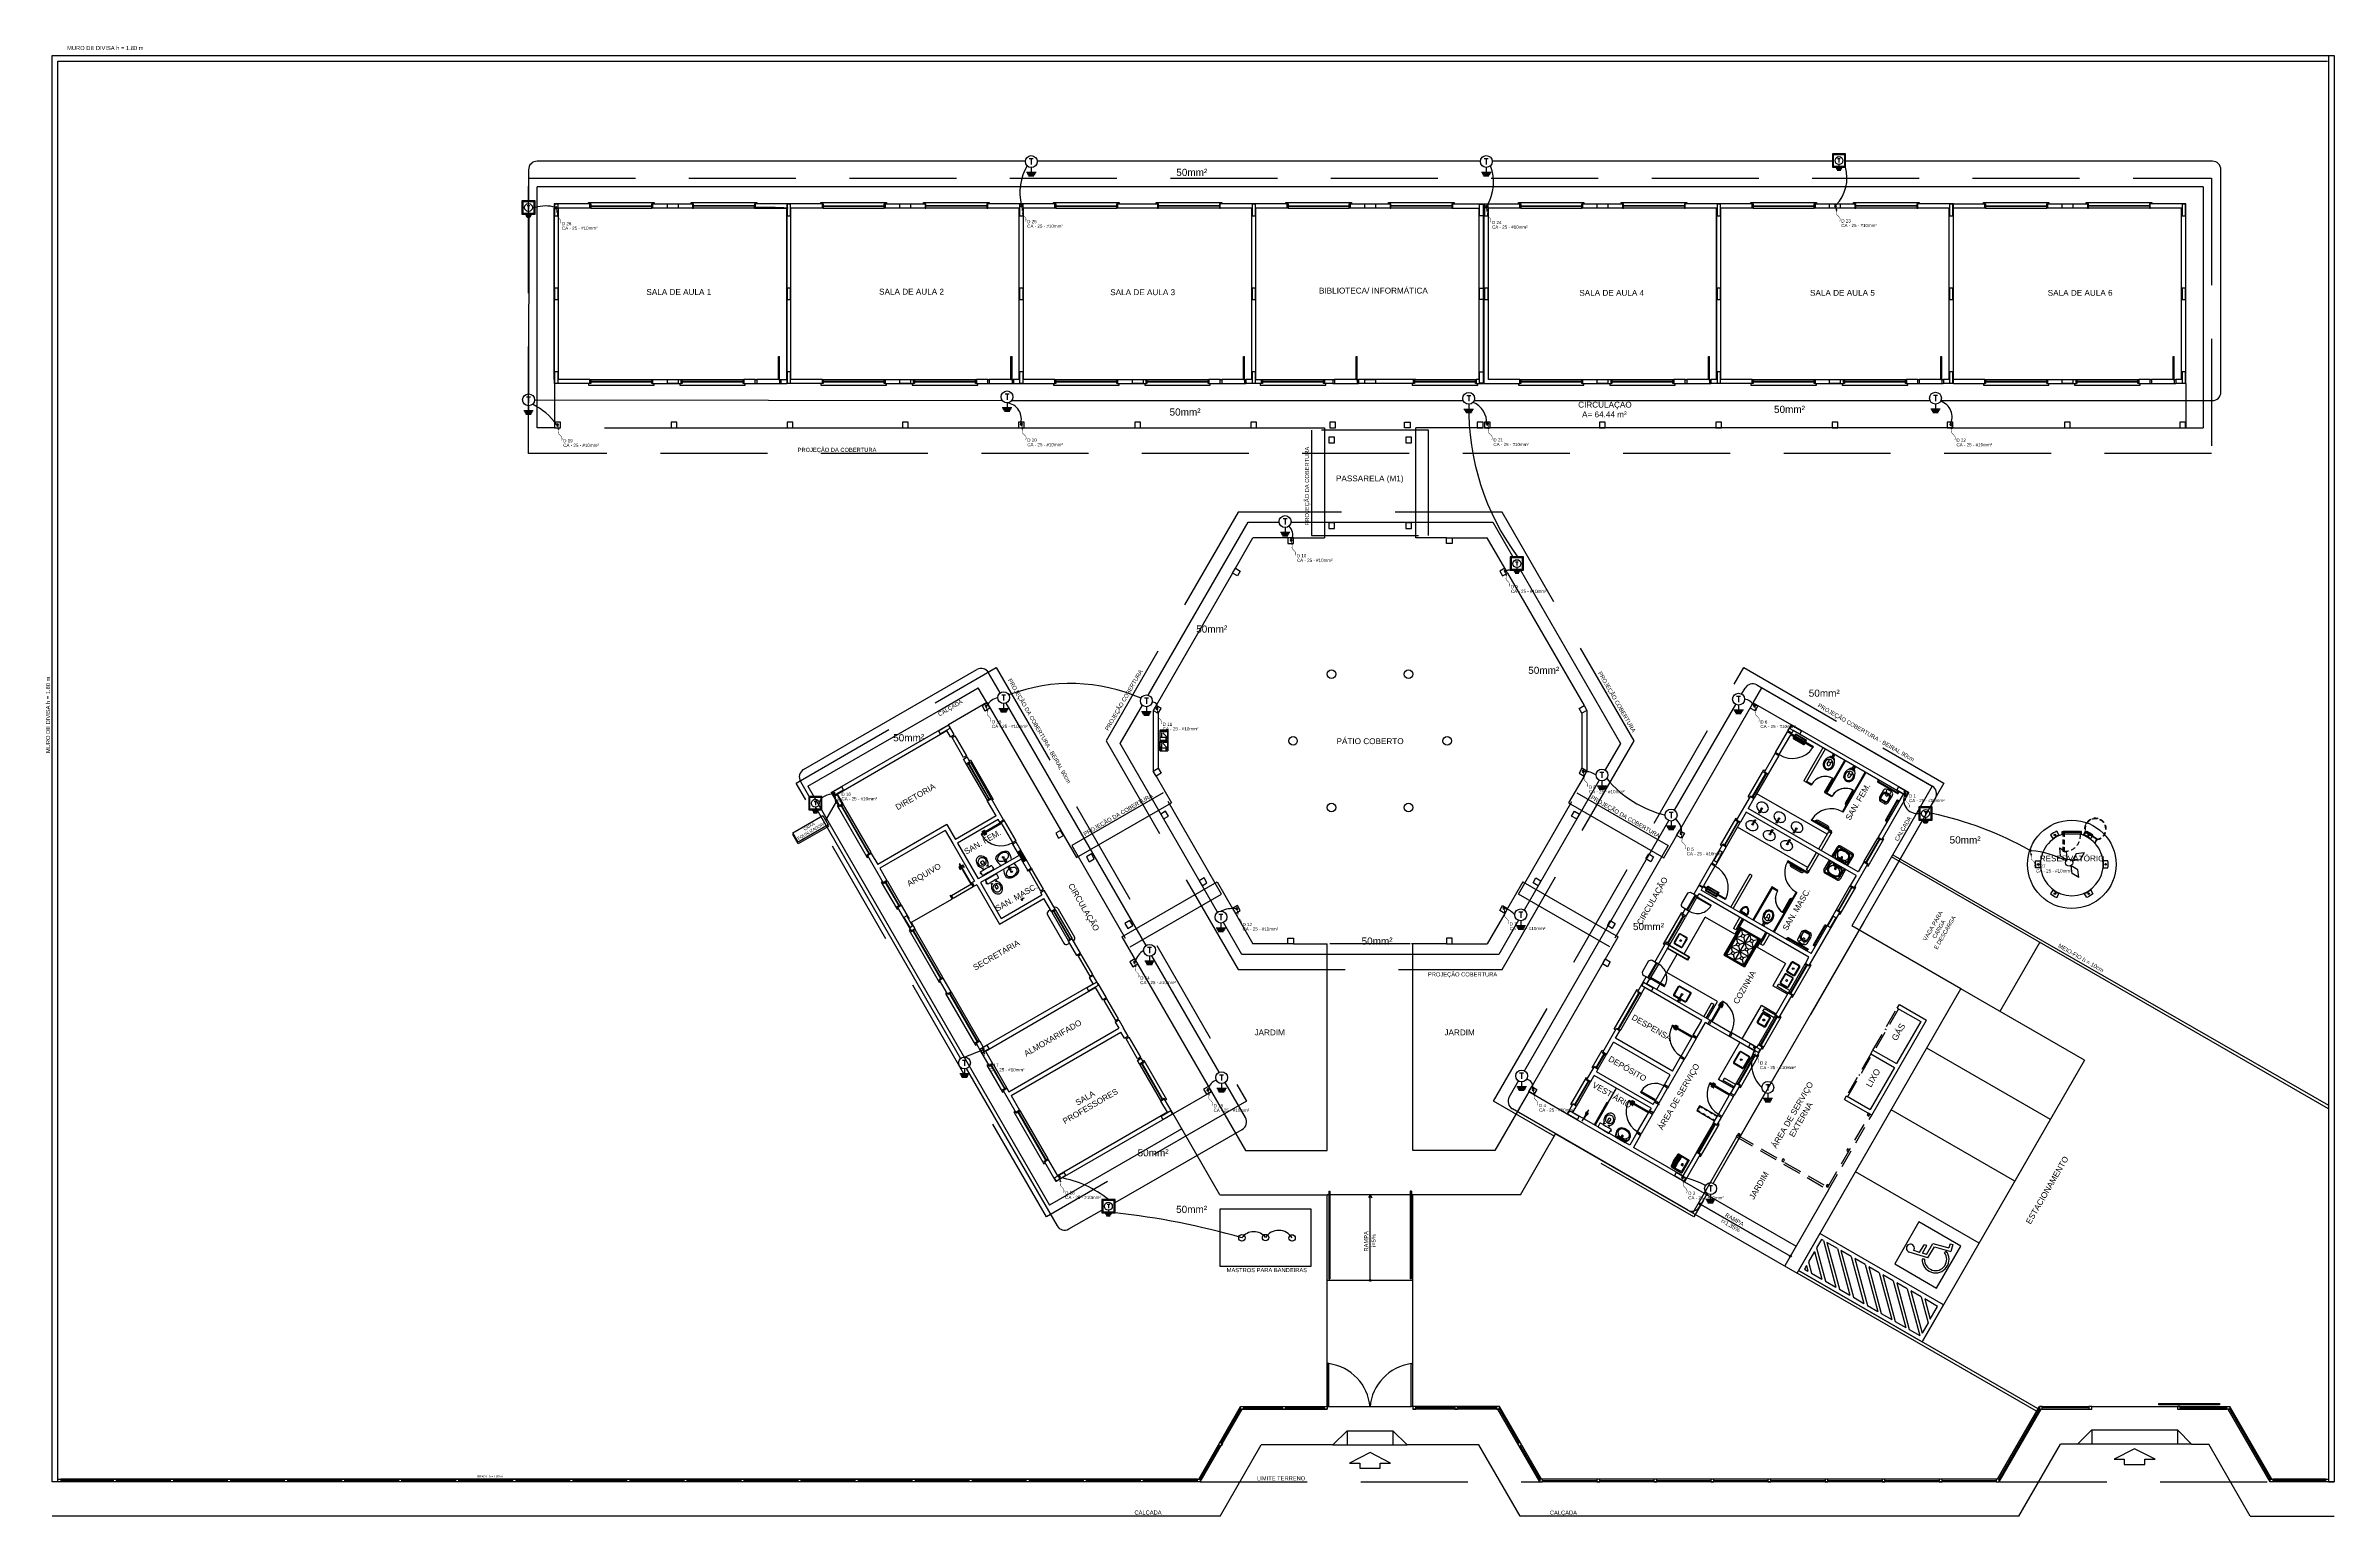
# Model space of a CAD drawing. Extents: x -192 to 167, y 237 to 369.
# Drawn here: x -63 to 17.3, y 295.8 to 347.3 of the extents above; entities that cross this region are included whole.
import ezdxf

# ---------------------------------------------------------------- set-up
doc = ezdxf.new("R2010")
doc.units = 0
doc.header["$LTSCALE"] = 0.1
doc.set_wipeout_variables(frame=1)
for name, pattern in [('CONTINU', [0]), ('DASHDOT', [25.4, 12.7, -6.35, 0, -6.35]), ('HIDDEN', [9.525, 6.35, -3.175]), ('TRACEJADO_G', [0.375, 0.25, -0.125]), ('TRAÇO-2PTOS_P', [0.625, 0.25, -0.125, 0, -0.125, 0, -0.125])]:
    doc.linetypes.add(name, pattern=pattern)
doc.layers.get('0').update_dxf_attribs({"linetype": 'CONTINUOUS'})
for name, color, linetype in [('100-Ele_diagramas', 2, 'CONTINUOUS'), ('100-txt_t2_002', 1, 'CONTINUOUS'), ('100-txt_t4', 1, 'CONTINUOUS'), ('75-0', 7, 'CONTINUOUS'), ('75-2', 7, 'CONTINUOUS'), ('A-BARRA', 2, 'CONTINUOUS'), ('A-JANEL', 1, 'CONTINUOUS'), ('A-MURO', 2, 'CONTINUOUS'), ('A-PARED', 5, 'CONTINUOUS'), ('A-PARED-PISOS', 2, 'CONTINUOUS'), ('A-PAREDE', 5, 'CONTINUOUS'), ('A-PILAR', 6, 'CONTINUOUS'), ('A-PILAR_EIXO', 5, 'DASHDOT'), ('A-PISOS', 2, 'CONTINUOUS'), ('A-PISOS-CTEL', 2, 'TRACEJADO_G'), ('A-PISOS-NIVEL', 1, 'CONTINUOUS'), ('A-PROJCOBERTURA', 7, 'HIDDEN'), ('A-SOLEIRA', 1, 'CONTINUOUS'), ('A-WC', 1, 'CONTINUOUS'), ('AR-ALV', 5, 'CONTINUOUS'), ('AR-ESQ', 2, 'CONTINUOUS'), ('AR-PIS', 1, 'CONTINUOUS'), ('AR-TXT', 1, 'CONTINUOUS'), ('ARQ-ALV-CORTE', 5, 'CONTINUOUS'), ('ARQ-ALV-ENCOBERTA', 8, 'CONTINUOUS'), ('ARQ-ALV-VISTA1', 1, 'CONTINUOUS'), ('ARQ-ALV-VISTA2', 1, 'CONTINUOUS'), ('ARQ-BNC-VISTA', 1, 'CONTINUOUS'), ('ARQ-COB-PROJ', 8, 'TRAÇO-2PTOS_P'), ('ARQ-EQP-VISTA', 1, 'CONTINUOUS'), ('ARQ-ESQ-CORTE', 3, 'CONTINUOUS'), ('ARQ-ESQ-VISTA1', 2, 'CONTINUOUS'), ('ARQ-ESQ-VISTA2', 1, 'CONTINUOUS'), ('ARQ-MOB-VISTA', 1, 'CONTINU'), ('ARQ-PIS-VISTA', 8, 'CONTINUOUS'), ('ARQ-SMB-1_100', 1, 'CONTINUOUS'), ('ARQ-TXT-1_050', 2, 'CONTINUOUS'), ('ARQ-TXT-1_075', 2, 'CONTINUOUS'), ('AUX_01', 1, 'CONTINUOUS'), ('AUX_03', 3, 'CONTINUOUS'), ('Ele_diagramas', 2, 'CONTINUOUS'), ('EST-CONC-CORTE', 6, 'CONTINUOUS'), ('EST-MET-CORTE', 5, 'CONTINUOUS'), ('FARADAY', 6, 'HIDDEN'), ('GER_PARA-RAIO', 5, 'PARA-RAIO'), ('Ltype_para-raio', 5, 'PRAIO'), ('PAG', 1, 'CONTINUOUS'), ('PORTAL_VTA_DIST', 2, 'CONTINUOUS'), ('PORTAL_VTA_PROX', 1, 'CONTINUOUS'), ('PRES-AZUL', 164, 'CONTINUOUS'), ('SPD_BLK_SÍMBOLOS', 1, 'CONTINUOUS')]:
    doc.layers.add(name, color=color, linetype=linetype)
doc.styles.add('ESC-50-A20', font='arial.ttf', dxfattribs={"height": 0.1})
doc.styles.get("Standard").update_dxf_attribs({"font": 'ARIALUNI.TTF'})
doc.styles.add('T2', font='arial.ttf')
doc.styles.add('T4', font='arial.ttf')
doc.linetypes.add('PARA-RAIO', pattern='A,0.5,-0.15,["/",Standard,S=0.15,R=0,X=-0.1,Y=-0.075],-0.05', length=0.7)
doc.linetypes.add('PRAIO', pattern='A,0.5,-0.15,["/",Standard,S=0.15,R=0,X=-0.1,Y=-0.075],-0.05', length=0.7)

# ---------------------------------------------------------------- blocks, each defined once
blk = doc.blocks.new('cadnic01000143')
at = {"layer": 'AUX_01', "lineweight": 0}
blk.add_lwpolyline([(-0.67, -0.24), (0.67, -0.24), (0.67, 0.24), (-0.67, 0.24)], close=True, dxfattribs=at)
at = {"layer": 'AUX_03', "lineweight": 0}
blk.add_lwpolyline([(-0.6, -0.17), (0.6, -0.17), (0.6, 0.17), (-0.6, 0.17)], close=True, dxfattribs=at)
at = {"layer": '', "lineweight": 0}
blk.add_text('BEP', height=0.175, dxfattribs=at).set_placement((-0.25, -0.09))
blk = doc.blocks.new('*U72')
h = blk.add_hatch(color=252)
h.dxf.hatch_style = 1
h.paths.add_polyline_path([(0, 0), (0.15, -0.05), (0.15, 0.05)])
at = {"linetype": 'Continuous'}
for q in [(0.15, 0.05), (0.15, -0.05)]:
    blk.add_line((0, 0), q, dxfattribs=at)
for p, q in [((0.15, 0.05), (0.15, -0.05)), ((0.15, 0), (0.15, 0))]:
    blk.add_line(p, q)
blk = doc.blocks.new('cadnic01000124')
at = {"color": 10}
blk.add_lwpolyline([(0.09, 0.09, 0, 0.267, 0), (0.42, 0.42, 0.02, 0.02, 0)], format="xyseb", dxfattribs=at)
at = {"color": 10, "const_width": 0.0533}
blk.add_lwpolyline([(0.3, 0.3), (0.39, 0.38), (0.45, 0.46), (0.5, 0.54), (0.53, 0.62), (0.56, 0.69), (0.59, 0.75), (0.64, 0.81), (0.7, 0.85), (0.79, 0.87), (0.9, 0.9), (1.01, 0.92), (1.13, 0.96), (1.25, 1.01), (1.34, 1.09), (1.42, 1.21), (1.46, 1.37)], dxfattribs=at)
at = {"color": 2}
blk.add_circle((0, 0), 0.125, dxfattribs=at)
at = {"color": 3}
blk.add_circle((0, 0), 0.05, dxfattribs=at)
blk = doc.blocks.new('*U69')
at = {"layer": 'Ele_diagramas', "color": 4}
for p, q in [((-0.07, 0.103), (0.07, 0.103)), ((0, 0.103), (0, -0.103))]:
    blk.add_line(p, q, dxfattribs=at)
at = {"layer": 'Ele_diagramas', "color": 3}
for p, q in [((-0.167, -0.375), (0.167, -0.375)), ((-0.143, -0.417), (0.143, -0.417)), ((-0.119, -0.458), (0.119, -0.458)), ((-0.094, -0.5), (0.094, -0.5)), ((0, -0.208), (0, -0.375))]:
    blk.add_line(p, q, dxfattribs=at)
at = {"layer": 'Ele_diagramas', "color": 2}
blk.add_circle((0, 0), 0.208, dxfattribs=at)
blk = doc.blocks.new('17030112')
at = {"layer": '', "color": 3}
for p, q in [((-0.5, 0), (-0.3, 0.1)), ((-0.5, 0), (-0.3, -0.1)), ((-0.3, 0.1), (-0.1, 0)), ((-0.3, -0.1), (-0.1, 0)), ((0, 0.5), (-0.1, 0.3)), ((-0.1, 0.3), (0, 0.1)), ((0, 0.5), (0.1, 0.3)), ((0.1, 0.3), (0, 0.1)), ((0.3, 0.1), (0.1, 0)), ((0.3, -0.1), (0.1, 0)), ((0.5, 0), (0.3, 0.1)), ((0.5, 0), (0.3, -0.1))]:
    blk.add_line(p, q, dxfattribs=at)
at = {"layer": '', "color": 2}
blk.add_circle((0, 0), 0.1, dxfattribs=at)
blk = doc.blocks.new('Paraplegico')
for p, q in [((134, 171.8), (119.2, 239.1)), ((124.1, 180.5), (120.3, 187.6)), ((136.5, 206.8), (131.9, 228.1)), ((134, 171.8), (179.2, 171.8)), ((136.5, 206.8), (167.2, 206.8)), ((138.7, 196.8), (169.4, 196.8)), ((142, 181.8), (138.7, 196.8)), ((142, 181.8), (186.9, 181.8)), ((169.4, 196.8), (167.2, 206.8)), ((179.2, 171.8), (194.3, 113.5)), ((186.9, 181.8), (201.5, 125.6)), ((179.3, 131.3), (186.7, 128.3)), ((218.8, 119.6), (194.3, 113.5)), ((216.3, 129.2), (201.5, 125.6)), ((216.3, 129.2), (218.8, 119.6))]:
    blk.add_line(p, q)
for centre, radius, start, end in [((133, 242.1), 14.1, 265.54808, 192.36351), ((143, 146.1), 47.2, 118.77279, 337.77132), ((143, 146.1), 39.2, 118.77279, 337.77132)]:
    blk.add_arc(centre, radius, start, end)
blk = doc.blocks.new('6 SALAS')
at = {"layer": 'ARQ-ALV-CORTE'}
h = blk.add_hatch(color=253, dxfattribs=at)
h.dxf.hatch_style = 1
h.paths.add_polyline_path([(34.049, -28.033), (33.945, -28.093), (34.045, -28.266), (34.149, -28.206)])
h.paths.add_polyline_path([(33.949, -27.859), (33.845, -27.919), (33.945, -28.093), (34.049, -28.033)])
at = {"color": 251}
for p, q in [((63.831, -34.862), (64.681, -33.389)), ((64.724, -33.414), (63.875, -34.887)), ((64.299, -34.15), (64.256, -34.125)), ((63.757, -34.992), (62.907, -36.464)), ((62.95, -36.489), (63.8, -35.017)), ((63.375, -35.753), (63.332, -35.728)), ((62.248, -39.669), (63.724, -37.109)), ((62.273, -39.764), (63.785, -37.144)), ((59.049, -37.905), (59.084, -37.844)), ((59.049, -37.905), (62.273, -39.764)), ((59.084, -37.844), (62.248, -39.669))]:
    blk.add_line(p, q, dxfattribs=at)
for points in [[(41.763, -47.452), (41.663, -47.452), (41.663, -47.352), (41.763, -47.352)], [(43.232, -47.452), (43.132, -47.452), (43.132, -47.352), (43.232, -47.352)], [(44.7, -47.452), (44.6, -47.452), (44.6, -47.352), (44.7, -47.352)], [(47.7, -47.452), (47.8, -47.452), (47.8, -47.352), (47.7, -47.352)], [(49.168, -47.452), (49.268, -47.452), (49.268, -47.352), (49.168, -47.352)], [(50.637, -47.452), (50.737, -47.452), (50.737, -47.352), (50.637, -47.352)], [(69.663, -47.452), (69.763, -47.452), (69.763, -47.352), (69.663, -47.352)], [(71.401, -47.452), (71.501, -47.452), (71.501, -47.352), (71.401, -47.352)], [(74.5, -47.452), (74.6, -47.452), (74.6, -47.352), (74.5, -47.352)], [(76.337, -47.452), (76.237, -47.452), (76.237, -47.352), (76.337, -47.352)], [(41.025, -48.658), (40.975, -48.744), (40.888, -48.694), (40.938, -48.608)], [(51.375, -48.658), (51.425, -48.744), (51.512, -48.694), (51.462, -48.608)], [(76.975, -48.658), (77.025, -48.744), (77.112, -48.694), (77.062, -48.608)], [(0.3, -50), (0.2, -50), (0.2, -49.9), (0.3, -49.9)], [(2.25, -50), (2.15, -50), (2.15, -49.9), (2.25, -49.9)], [(4.25, -50), (4.15, -50), (4.15, -49.9), (4.25, -49.9)], [(6.25, -50), (6.15, -50), (6.15, -49.9), (6.25, -49.9)], [(8.25, -50), (8.15, -50), (8.15, -49.9), (8.25, -49.9)], [(10.25, -50), (10.15, -50), (10.15, -49.9), (10.25, -49.9)], [(12.25, -50), (12.15, -50), (12.15, -49.9), (12.25, -49.9)], [(14.25, -50), (14.15, -50), (14.15, -49.9), (14.25, -49.9)], [(16.25, -50), (16.15, -50), (16.15, -49.9), (16.25, -49.9)], [(18.25, -50), (18.15, -50), (18.15, -49.9), (18.25, -49.9)], [(20.25, -50), (20.15, -50), (20.15, -49.9), (20.25, -49.9)], [(22.25, -50), (22.15, -50), (22.15, -49.9), (22.25, -49.9)], [(24.25, -50), (24.15, -50), (24.15, -49.9), (24.25, -49.9)], [(26.25, -50), (26.15, -50), (26.15, -49.9), (26.25, -49.9)], [(28.25, -50), (28.15, -50), (28.15, -49.9), (28.25, -49.9)], [(30.25, -50), (30.15, -50), (30.15, -49.9), (30.25, -49.9)], [(32.25, -50), (32.15, -50), (32.15, -49.9), (32.25, -49.9)], [(34.25, -50), (34.15, -50), (34.15, -49.9), (34.25, -49.9)], [(36.25, -50), (36.15, -50), (36.15, -49.9), (36.25, -49.9)], [(38.25, -50), (38.15, -50), (38.15, -49.9), (38.25, -49.9)], [(40.25, -50), (40.15, -50), (40.15, -49.9), (40.25, -49.9)], [(52.15, -50), (52.25, -50), (52.25, -49.9), (52.15, -49.9)], [(52.15, -50), (52.25, -50), (52.25, -49.9), (52.15, -49.9)], [(54.15, -50), (54.25, -50), (54.25, -49.9), (54.15, -49.9)], [(54.15, -50), (54.25, -50), (54.25, -49.9), (54.15, -49.9)], [(56.15, -50), (56.25, -50), (56.25, -49.9), (56.15, -49.9)], [(58.15, -50), (58.25, -50), (58.25, -49.9), (58.15, -49.9)], [(60.15, -50), (60.25, -50), (60.25, -49.9), (60.15, -49.9)], [(62.15, -50), (62.25, -50), (62.25, -49.9), (62.15, -49.9)], [(64.15, -50), (64.25, -50), (64.25, -49.9), (64.15, -49.9)], [(66.15, -50), (66.25, -50), (66.25, -49.9), (66.15, -49.9)], [(68.15, -50), (68.25, -50), (68.25, -49.9), (68.15, -49.9)], [(77.85, -50), (77.75, -50), (77.75, -49.9), (77.85, -49.9)], [(79.8, -50), (79.7, -50), (79.7, -49.9), (79.8, -49.9)]]:
    blk.add_lwpolyline(points, close=True, dxfattribs=at)
at = {"layer": 'A-BARRA', "color": 251}
for points in [[(62.236, -26.992, -0.414214), (62.267, -27.108), (62.267, -27.108), (62.228, -27.086, 0.414214), (62.213, -27.031), (61.888, -26.844, 0.414214), (61.834, -26.859), (61.795, -26.836), (61.795, -26.836, -0.414214), (61.911, -26.805)], [(61.292, -28.628, 0.414214), (61.408, -28.597), (61.408, -28.597), (61.369, -28.575, -0.414214), (61.315, -28.589), (60.99, -28.402, -0.414214), (60.975, -28.347), (60.936, -28.325), (60.936, -28.325, 0.414214), (60.967, -28.441)]]:
    blk.add_lwpolyline(points, format="xyb", close=True, dxfattribs=at)
at = {"layer": 'A-JANEL', "color": 251}
for p, q in [((60.025, -25.105), (60.155, -25.18)), ((32.924, -26.055), (32.794, -26.13)), ((32.924, -26.055), (32.794, -26.13)), ((64.01, -27.403), (64.14, -27.478)), ((35.759, -30.965), (35.629, -31.04)), ((35.759, -30.965), (35.629, -31.04)), ((38.999, -36.577), (38.869, -36.652)), ((57.769, -38.522), (57.639, -38.447))]:
    blk.add_line(p, q, dxfattribs=at)
blk.add_arc((37.732, -25.361), 0.01, 180, 210, dxfattribs=at)
at = {"layer": 'A-MURO', "color": 251}
for p, q in [((0, -50), (0, 0)), ((0, 0), (80, 0)), ((79.8, 0), (79.8, -50)), ((80, 0), (80, -50)), ((0.2, -50), (0.2, -0.2)), ((0.2, -0.2), (79.765, -0.2)), ((0.2, -50), (0, -50)), ((79.8, -50), (80, -50)), ((80, -50), (79.8, -50))]:
    blk.add_line(p, q, dxfattribs=at)
at = {"layer": 'A-PARED', "color": 251}
for p, q in [((27.311, -25.832), (31.424, -23.457)), ((27.516, -25.887), (31.369, -23.662)), ((31.494, -23.878), (31.369, -23.662)), ((31.624, -23.803), (31.424, -23.457)), ((31.494, -23.878), (31.624, -23.803)), ((31.494, -23.878), (31.624, -23.803)), ((31.944, -24.658), (32.074, -24.583)), ((31.944, -24.658), (32.074, -24.583)), ((32.044, -24.831), (31.944, -24.658)), ((32.044, -24.831), (32.174, -24.756)), ((32.174, -24.756), (32.074, -24.583)), ((27.311, -25.832), (27.586, -26.308)), ((27.516, -25.887), (27.716, -26.233)), ((33.094, -26.649), (32.794, -26.13)), ((33.299, -26.704), (32.924, -26.055)), ((31.366, -26.955), (28.941, -28.355)), ((31.311, -27.16), (29.016, -28.485)), ((31.311, -27.16), (31.573, -27.614)), ((31.366, -26.955), (31.666, -27.474)), ((28.586, -28.04), (29.136, -28.993, -0.848)), ((28.716, -27.966, 1.89), (28.941, -28.355)), ((31.573, -27.614), (32.336, -28.935)), ((29.016, -28.485), (29.266, -28.918)), ((31.545, -29.565), (30.116, -30.39)), ((31.47, -29.435), (31.545, -29.565)), ((32.411, -29.065), (33.211, -30.451)), ((32.541, -28.99), (33.266, -30.246)), ((33.211, -30.451), (34.769, -29.551)), ((33.266, -30.246), (34.694, -29.421)), ((34.583, -29.658), (34.769, -29.551)), ((34.644, -29.334), (34.774, -29.259)), ((34.644, -29.334), (34.774, -29.259)), ((35.029, -30.001), (34.769, -29.551)), ((35.159, -29.926), (34.774, -29.259)), ((29.636, -29.859, -0.848), (30.112, -30.684)), ((29.766, -29.784, -0.848), (30.041, -30.26)), ((30.116, -30.39), (30.241, -30.606)), ((35.029, -30.001), (35.159, -29.926)), ((35.919, -31.542), (35.629, -31.04)), ((36.049, -31.467), (35.759, -30.965)), ((35.919, -31.542), (36.049, -31.467)), ((32.641, -34.763), (36.494, -32.538)), ((32.716, -34.893), (36.569, -32.668)), ((36.369, -32.322), (36.499, -32.247)), ((36.494, -32.538), (36.369, -32.322)), ((36.662, -32.528), (36.499, -32.247)), ((36.569, -32.668), (36.819, -33.101)), ((36.662, -32.528), (36.949, -33.026)), ((36.819, -33.101), (36.949, -33.026)), ((33.541, -36.322), (37.394, -34.097)), ((33.616, -36.452), (37.469, -34.227)), ((37.269, -33.881), (37.399, -33.806)), ((37.269, -33.881), (37.394, -34.097)), ((37.399, -33.806), (37.562, -34.087)), ((37.594, -34.444), (37.469, -34.227)), ((37.724, -34.369), (37.562, -34.087)), ((37.594, -34.444), (37.724, -34.369)), ((32.387, -34.624), (32.548, -34.903)), ((32.517, -34.549), (32.641, -34.763)), ((32.548, -34.903), (32.838, -35.406, 0.728)), ((32.716, -34.893), (32.968, -35.331, 0.728)), ((38.044, -35.223), (38.174, -35.148)), ((38.119, -35.353), (38.044, -35.223)), ((38.249, -35.278), (38.174, -35.148)), ((33.338, -36.272, 0.728), (33.786, -37.047)), ((33.468, -36.197, 0.728), (33.541, -36.322)), ((33.616, -36.452), (33.916, -36.972)), ((39.094, -37.042), (38.869, -36.652)), ((39.299, -37.097), (38.999, -36.577)), ((39.299, -37.097), (35.186, -39.472)), ((39.094, -37.042), (35.241, -39.267)), ((34.786, -38.779), (35.186, -39.472)), ((34.916, -38.704), (35.241, -39.267))]:
    blk.add_line(p, q, dxfattribs=at)
for points in [[(32.601, -22.795), (32.701, -22.968), (32.874, -22.868), (32.774, -22.695)], [(59.797, -22.798), (59.697, -22.971), (59.524, -22.871), (59.624, -22.698)], [(35.181, -27.263), (35.281, -27.437), (35.454, -27.337), (35.354, -27.163)], [(37.781, -31.767), (37.881, -31.94), (38.054, -31.84), (37.954, -31.667)], [(54.619, -31.767), (54.519, -31.94), (54.346, -31.84), (54.446, -31.667)], [(40.361, -36.235), (40.461, -36.409), (40.634, -36.309), (40.534, -36.135)], [(52.044, -36.241), (51.944, -36.414), (51.77, -36.314), (51.87, -36.141)], [(40.938, -42.434), (44.138, -42.434), (44.138, -40.434), (40.938, -40.434)]]:
    blk.add_lwpolyline(points, close=True, dxfattribs=at)
at = {"layer": 'A-PARED-PISOS', "color": 251}
for p, q in [((32.767, -22.682), (31.424, -23.457)), ((32.767, -22.682), (35.904, -28.116)), ((37.504, -30.887), (40.642, -36.322)), ((40.642, -36.322), (39.299, -37.097))]:
    blk.add_line(p, q, dxfattribs=at)
at = {"layer": 'A-PAREDE', "color": 251}
for p, q in [((17.6, -5.2), (17.6, -11.5)), ((17.75, -11.35), (17.75, -5.35)), ((18.85, -5.35), (17.75, -5.35)), ((18.85, -5.35), (18.85, -5.2)), ((24.65, -5.35), (24.65, -5.2)), ((25.75, -5.2), (24.65, -5.2)), ((24.65, -5.2), (24.65, -5.35)), ((24.65, -5.35), (25.75, -5.35)), ((25.75, -5.2), (25.75, -11.5)), ((25.75, -5.35), (25.75, -11.35)), ((25.9, -11.35), (25.9, -5.35)), ((27, -5.35), (25.9, -5.35)), ((25.9, -11.35), (25.9, -5.35)), ((27, -5.35), (25.9, -5.35)), ((27, -5.35), (27, -5.2)), ((35.15, -5.2), (32.8, -5.2)), ((32.8, -5.35), (32.8, -5.2)), ((33.9, -11.35), (33.9, -5.35)), ((34.05, -11.35), (34.05, -5.35)), ((35.15, -5.35), (34.05, -5.35)), ((35.15, -5.35), (35.15, -5.2)), ((42.05, -11.35), (42.05, -5.35)), ((42.2, -11.35), (42.2, -5.35)), ((43.3, -5.35), (42.2, -5.35)), ((43.3, -5.35), (43.3, -5.2)), ((49.1, -5.2), (50.175, -5.2)), ((49.1, -5.35), (49.1, -5.2)), ((49.1, -5.35), (50.025, -5.35)), ((50.025, -11.35), (50.025, -5.35)), ((50.175, -11.5), (50.175, -5.2)), ((50.2, -8.35), (50.2, -5.2)), ((50.2, -5.2), (51.45, -5.2)), ((50.2, -11.35), (50.2, -5.35)), ((50.2, -11.5), (50.2, -5.35)), ((50.35, -11.35), (50.35, -5.35)), ((50.35, -11.35), (50.35, -5.35)), ((51.45, -5.35), (50.35, -5.35)), ((51.45, -5.35), (51.45, -5.2)), ((57.25, -5.35), (57.25, -5.2)), ((58.35, -5.35), (58.35, -11.35)), ((58.5, -11.35), (58.5, -5.35)), ((59.6, -5.35), (58.5, -5.35)), ((59.6, -5.35), (59.6, -5.2)), ((65.4, -5.35), (65.4, -5.2)), ((65.4, -5.35), (65.4, -5.2)), ((66.5, -11.35), (66.5, -5.35)), ((66.5, -11.35), (66.5, -5.35)), ((66.65, -11.5), (66.65, -5.2)), ((66.65, -11.35), (66.65, -5.35)), ((67.75, -5.35), (67.75, -5.2)), ((73.55, -5.35), (73.55, -5.2)), ((74.65, -11.35), (74.65, -5.35)), ((74.8, -11.5), (74.8, -5.2)), ((18.85, -11.5), (17.6, -11.5)), ((18.85, -11.35), (17.75, -11.35)), ((18.85, -11.35), (18.85, -11.5)), ((21.05, -11.35), (22.05, -11.35)), ((21.05, -11.35), (21.05, -11.5)), ((21.05, -11.5), (22.05, -11.5)), ((22.05, -11.35), (22.05, -11.5)), ((24.25, -11.5), (24.25, -11.35)), ((25.55, -11.35), (25.55, -11.5)), ((25.55, -11.35), (25.75, -11.35)), ((25.55, -11.5), (25.75, -11.5)), ((27, -11.5), (25.75, -11.5)), ((27, -11.5), (25.75, -11.5)), ((27, -11.35), (25.9, -11.35)), ((27, -11.35), (25.9, -11.35)), ((27, -11.35), (27, -11.5)), ((27, -11.35), (27, -11.5)), ((29.2, -11.35), (30.2, -11.35)), ((29.2, -11.35), (29.2, -11.5)), ((29.2, -11.5), (30.2, -11.5)), ((30.2, -11.35), (30.2, -11.5)), ((32.4, -11.5), (32.4, -11.35)), ((33.9, -11.35), (33.694, -11.35)), ((33.694, -11.5), (35.15, -11.5)), ((33.7, -11.35), (33.7, -11.5)), ((33.9, -11.35), (33.7, -11.35)), ((35.15, -11.35), (34.05, -11.35)), ((35.15, -11.35), (35.15, -11.5)), ((37.35, -11.35), (38.35, -11.35)), ((37.35, -11.35), (37.35, -11.5)), ((37.35, -11.5), (38.35, -11.5)), ((38.35, -11.35), (38.35, -11.5)), ((40.55, -11.5), (40.55, -11.35)), ((42.406, -11.5), (41.844, -11.5)), ((41.85, -11.35), (41.85, -11.5)), ((42.05, -11.35), (41.85, -11.35)), ((42.2, -11.35), (42.4, -11.35)), ((42.4, -11.5), (42.4, -11.35)), ((44.6, -11.35), (44.9, -11.35)), ((44.6, -11.5), (44.6, -11.35)), ((44.9, -11.5), (44.6, -11.5)), ((44.9, -11.35), (44.9, -11.5)), ((47.8, -11.35), (45.8, -11.35)), ((47.725, -11.35), (45.8, -11.35)), ((45.8, -11.35), (45.8, -11.5)), ((47.725, -11.5), (45.8, -11.5)), ((47.725, -11.5), (47.725, -11.35)), ((50.025, -11.35), (49.925, -11.35)), ((49.925, -11.5), (49.925, -11.35)), ((49.925, -11.5), (50.175, -11.5)), ((50.2, -11.5), (51.45, -11.5)), ((51.45, -11.35), (50.35, -11.35)), ((51.45, -11.35), (51.45, -11.5)), ((53.65, -11.35), (54.65, -11.35)), ((53.65, -11.35), (53.65, -11.5)), ((53.65, -11.5), (54.65, -11.5)), ((54.65, -11.35), (54.65, -11.5)), ((56.85, -11.5), (56.85, -11.35)), ((59.6, -11.5), (58.144, -11.5)), ((58.15, -11.35), (58.15, -11.5)), ((58.35, -11.35), (58.15, -11.35)), ((59.6, -11.35), (58.5, -11.35)), ((59.6, -11.35), (59.6, -11.5)), ((61.8, -11.35), (62.8, -11.35)), ((61.8, -11.35), (61.8, -11.5)), ((61.8, -11.5), (62.8, -11.5)), ((62.8, -11.35), (62.8, -11.5)), ((65, -11.5), (65, -11.35)), ((66.65, -11.5), (66.294, -11.5)), ((66.65, -11.5), (66.294, -11.5)), ((66.3, -11.35), (66.3, -11.5)), ((66.5, -11.35), (66.3, -11.35)), ((66.3, -11.35), (66.3, -11.5)), ((66.5, -11.35), (66.3, -11.35)), ((67.75, -11.35), (67.75, -11.5)), ((69.95, -11.35), (70.95, -11.35)), ((69.95, -11.35), (69.95, -11.5)), ((69.95, -11.5), (70.95, -11.5)), ((70.95, -11.35), (70.95, -11.5)), ((73.15, -11.5), (73.15, -11.35)), ((74.8, -11.5), (74.444, -11.5)), ((74.45, -11.35), (74.45, -11.5)), ((74.65, -11.35), (74.45, -11.35)), ((60.85, -23.675), (60.975, -23.459)), ((60.98, -23.75), (60.85, -23.675)), ((60.98, -23.75), (60.85, -23.675)), ((65.089, -25.832), (60.975, -23.459)), ((61.03, -23.664), (60.98, -23.75)), ((61.03, -23.664), (60.98, -23.75)), ((64.884, -25.887), (61.03, -23.664)), ((32.174, -24.756), (32.044, -24.831)), ((32.174, -24.756), (32.044, -24.831)), ((60.4, -24.455), (60.025, -25.105)), ((60.53, -24.53), (60.155, -25.18)), ((60.53, -24.53), (60.4, -24.455)), ((60.53, -24.53), (60.4, -24.455)), ((60.025, -25.105), (60.155, -25.18)), ((27.716, -26.233), (27.586, -26.308)), ((27.586, -26.308), (27.716, -26.233)), ((27.716, -26.233), (27.586, -26.308)), ((32.924, -26.055), (32.794, -26.13)), ((32.924, -26.055), (32.794, -26.13)), ((63.311, -28.616), (59.456, -26.392)), ((64.884, -25.887), (64.01, -27.403)), ((65.089, -25.832), (64.14, -27.478)), ((63.236, -28.746), (59.381, -26.522)), ((28.716, -27.965), (28.586, -28.04)), ((28.586, -28.04), (28.716, -27.965)), ((28.716, -27.965), (28.586, -28.04)), ((58.551, -27.66), (58.177, -28.31)), ((58.681, -27.735), (58.307, -28.385)), ((58.551, -27.66), (58.681, -27.735)), ((64.01, -27.403), (64.14, -27.478)), ((58.307, -28.385), (58.177, -28.31)), ((29.136, -28.993, -0.848), (29.266, -28.918, -0.848)), ((29.266, -28.918, -0.848), (29.136, -28.993, -0.848)), ((61.587, -31.604), (57.732, -29.381)), ((61.662, -31.474), (57.807, -29.251)), ((29.636, -29.859, -0.848), (29.766, -29.784, -0.848)), ((29.766, -29.784, -0.848), (29.636, -29.859, -0.848)), ((35.159, -29.926), (35.029, -30.001)), ((35.159, -29.926), (35.029, -30.001)), ((61.592, -31.895), (62.666, -30.033)), ((61.662, -31.474), (62.536, -29.958)), ((62.666, -30.033), (62.536, -29.958)), ((30.241, -30.606), (30.111, -30.681)), ((30.111, -30.681), (30.241, -30.606)), ((30.241, -30.606), (30.111, -30.681)), ((35.759, -30.965), (35.629, -31.04)), ((35.759, -30.965), (35.629, -31.04)), ((36.049, -31.467), (35.919, -31.542)), ((31.241, -32.339), (31.111, -32.414)), ((31.111, -32.414), (31.241, -32.339)), ((31.241, -32.339), (31.111, -32.414)), ((31.387, -32.892), (31.111, -32.414)), ((31.517, -32.817), (31.241, -32.339)), ((31.517, -32.817), (31.387, -32.892)), ((31.387, -32.892), (31.517, -32.817)), ((31.517, -32.817), (31.387, -32.892)), ((36.499, -32.247), (36.369, -32.322)), ((55.715, -32.877), (55.585, -32.802)), ((55.715, -32.877), (55.833, -32.672)), ((57.826, -33.822), (55.833, -32.672)), ((58.117, -33.817), (55.908, -32.543)), ((36.949, -33.026), (36.819, -33.101)), ((57.018, -33.089), (56.996, -33.076)), ((57.001, -33.079), (57.031, -33.027)), ((57.005, -33.081), (57.035, -33.029)), ((57.048, -33.037), (57.026, -33.024)), ((57.066, -33.116), (57.044, -33.104)), ((57.057, -33.111), (57.087, -33.059)), ((57.061, -33.113), (57.091, -33.061)), ((57.096, -33.064), (57.074, -33.052)), ((37.399, -33.806), (37.269, -33.881)), ((37.724, -34.369), (37.594, -34.444)), ((54.355, -34.935), (54.829, -34.113)), ((54.809, -34.448), (54.959, -34.188)), ((56.801, -35.597), (54.809, -34.448)), ((54.959, -34.188), (54.829, -34.113)), ((63.785, -37.144), (65.709, -33.809)), ((65.504, -33.864), (64.654, -35.336)), ((32.517, -34.549), (32.387, -34.624)), ((32.387, -34.624), (32.517, -34.549)), ((32.517, -34.549), (32.387, -34.624)), ((38.174, -35.148), (38.044, -35.223)), ((38.249, -35.278), (38.119, -35.353)), ((38.249, -35.278), (38.119, -35.353)), ((38.249, -35.278), (38.119, -35.353)), ((54.485, -35.01), (54.355, -34.935)), ((54.485, -35.01), (54.734, -34.578)), ((56.726, -35.727), (54.734, -34.578)), ((56.657, -36.149), (57.206, -35.196)), ((32.838, -35.406), (32.968, -35.331)), ((32.968, -35.331), (32.838, -35.406)), ((53.805, -35.889), (54.055, -35.455)), ((53.935, -35.964), (53.805, -35.889)), ((53.935, -35.964), (54.06, -35.748)), ((54.185, -35.53), (54.055, -35.455)), ((56.052, -36.897), (54.06, -35.748)), ((54.185, -35.53), (54.135, -35.618)), ((56.127, -36.767), (54.135, -35.618)), ((56.527, -36.074), (56.726, -35.727)), ((56.657, -36.149), (56.527, -36.074)), ((56.657, -36.149), (56.527, -36.074)), ((56.657, -36.149), (56.527, -36.074)), ((64.579, -35.466), (63.73, -36.939)), ((33.338, -36.272), (33.468, -36.197)), ((33.468, -36.197), (33.338, -36.272)), ((38.999, -36.577), (38.869, -36.652)), ((53.105, -37.102), (53.305, -36.755)), ((56.132, -37.058), (56.307, -36.755)), ((56.307, -36.755), (56.177, -36.68)), ((56.35, -36.78), (56.22, -36.705)), ((33.916, -36.972), (33.786, -37.047)), ((33.786, -37.047), (33.916, -36.972)), ((33.916, -36.972), (33.786, -37.047)), ((57.22, -39.475), (53.105, -37.102)), ((57.165, -39.27), (55.432, -38.271)), ((57.639, -38.447), (57.165, -39.27)), ((57.769, -38.522), (57.639, -38.447)), ((34.916, -38.704), (34.786, -38.779)), ((34.786, -38.779), (34.916, -38.704)), ((34.916, -38.704), (34.786, -38.779)), ((57.769, -38.522), (57.22, -39.475))]:
    blk.add_line(p, q, dxfattribs=at)
at = {"layer": 'A-PAREDE'}
blk.add_line((27, -5.35), (27, -5.2), dxfattribs=at)
at = {"layer": 'A-PAREDE', "color": 251}
for points in [[(18.85, -5.2), (17.6, -5.2)], [(17.6, -11.35), (17.6, -11.35), (17.6, -5.35)], [(27, -5.2), (25.75, -5.2)], [(27, -5.2), (25.75, -5.2)], [(25.75, -11.35), (25.75, -11.35), (25.75, -5.35)], [(25.75, -11.35), (25.75, -11.35), (25.75, -5.35)], [(33.9, -11.35), (33.9, -11.35), (33.9, -5.35), (32.8, -5.35)], [(43.3, -5.2), (40.95, -5.2)], [(42.05, -11.35), (42.05, -11.35), (42.05, -5.35), (40.95, -5.35)], [(59.6, -5.2), (57.25, -5.2)], [(58.35, -11.35), (58.35, -11.35), (58.35, -5.35), (57.25, -5.35)], [(66.65, -5.2), (65.4, -5.2)], [(66.65, -5.2), (65.4, -5.2)], [(66.5, -11.35), (66.5, -11.35), (66.5, -5.35), (65.4, -5.35)], [(66.5, -11.35), (66.5, -11.35), (66.5, -5.35), (65.4, -5.35)], [(66.65, -5.2), (67.75, -5.2), (67.75, -5.35), (66.65, -5.35)], [(74.8, -5.2), (73.55, -5.2)], [(74.65, -11.35), (74.65, -11.35), (74.65, -5.35), (73.55, -5.35)], [(66.65, -11.5), (67.75, -11.5), (67.75, -11.35), (66.65, -11.35)], [(56.993, -33.141), (56.982, -33.16)], [(56.982, -33.161), (56.993, -33.142)], [(56.982, -33.16), (56.983, -33.162)], [(56.982, -33.16), (56.999, -33.17)], [(56.983, -33.126), (56.988, -33.117)], [(56.983, -33.126), (57.029, -33.153)], [(56.983, -33.162), (56.984, -33.163)], [(56.984, -33.163), (56.998, -33.171)], [(56.993, -33.132), (56.989, -33.139)], [(56.989, -33.139), (57.015, -33.154)], [(57.034, -33.142), (56.99, -33.117)], [(56.993, -33.142), (57.01, -33.152)], [(57, -33.171), (56.998, -33.171)], [(57.048, -33.037), (56.999, -33.122)], [(56.999, -33.171), (57.01, -33.152)], [(57.011, -33.151), (57, -33.171)], [(57.011, -33.152), (57.01, -33.152)], [(57.019, -33.147), (57.015, -33.154)], [(57.074, -33.052), (57.025, -33.137)], [(57.029, -33.153), (57.035, -33.144)], [(57.048, -33.037), (57.074, -33.052)], [(57.052, -33.039), (57.116, -32.928)], [(57.07, -33.049), (57.134, -32.938)], [(57.129, -32.923), (57.13, -32.924)]]:
    blk.add_lwpolyline(points, dxfattribs=at)
for points in [[(17.615, -5.615), (17.735, -5.615), (17.735, -5.215), (17.615, -5.215)], [(22.45, -5.2), (22.45, -5.35), (21.05, -5.35), (21.05, -5.2)], [(21.555, -5.215), (21.555, -5.335), (21.955, -5.335), (21.955, -5.215)], [(25.765, -5.615), (25.885, -5.615), (25.885, -5.215), (25.765, -5.215)], [(25.765, -5.615), (25.885, -5.615), (25.885, -5.215), (25.765, -5.215)], [(30.6, -5.2), (30.6, -5.35), (29.2, -5.35), (29.2, -5.2)], [(29.705, -5.215), (29.705, -5.335), (30.105, -5.335), (30.105, -5.215)], [(33.915, -5.615), (34.035, -5.615), (34.035, -5.215), (33.915, -5.215)], [(38.75, -5.2), (38.75, -5.35), (37.35, -5.35), (37.35, -5.2)], [(42.065, -5.615), (42.185, -5.615), (42.185, -5.215), (42.065, -5.215)], [(46.9, -5.2), (46.9, -5.35), (45.5, -5.35), (45.5, -5.2)], [(46, -5.215), (46, -5.335), (46.4, -5.335), (46.4, -5.215)], [(50.16, -5.615), (50.04, -5.615), (50.04, -5.215), (50.16, -5.215)], [(50.215, -5.615), (50.335, -5.615), (50.335, -5.215), (50.215, -5.215)], [(55.05, -5.2), (55.05, -5.35), (53.65, -5.35), (53.65, -5.2)], [(54.145, -5.215), (54.145, -5.335), (54.545, -5.335), (54.545, -5.215)], [(58.365, -5.615), (58.485, -5.615), (58.485, -5.215), (58.365, -5.215)], [(63.2, -5.2), (63.2, -5.35), (61.8, -5.35), (61.8, -5.2)], [(62.295, -5.215), (62.295, -5.335), (62.695, -5.335), (62.695, -5.215)], [(66.515, -5.615), (66.635, -5.615), (66.635, -5.215), (66.515, -5.215)], [(66.515, -5.615), (66.635, -5.615), (66.635, -5.215), (66.515, -5.215)], [(71.35, -5.2), (71.35, -5.35), (69.95, -5.35), (69.95, -5.2)], [(70.445, -5.215), (70.445, -5.335), (70.845, -5.335), (70.845, -5.215)], [(74.665, -5.615), (74.785, -5.615), (74.785, -5.215), (74.665, -5.215)], [(17.615, -8.55), (17.735, -8.55), (17.735, -8.15), (17.615, -8.15)], [(25.765, -8.55), (25.885, -8.55), (25.885, -8.15), (25.765, -8.15)], [(25.765, -8.55), (25.885, -8.55), (25.885, -8.15), (25.765, -8.15)], [(33.915, -8.55), (34.035, -8.55), (34.035, -8.15), (33.915, -8.15)], [(42.065, -8.55), (42.185, -8.55), (42.185, -8.15), (42.065, -8.15)], [(50.16, -8.55), (50.04, -8.55), (50.04, -8.15), (50.16, -8.15)], [(50.215, -8.55), (50.335, -8.55), (50.335, -8.15), (50.215, -8.15)], [(66.515, -8.55), (66.635, -8.55), (66.635, -8.15), (66.515, -8.15)], [(66.515, -8.55), (66.635, -8.55), (66.635, -8.15), (66.515, -8.15)], [(74.665, -8.55), (74.785, -8.55), (74.785, -8.15), (74.665, -8.15)], [(17.615, -11.485), (17.735, -11.485), (17.735, -11.085), (17.615, -11.085)], [(25.765, -11.485), (25.885, -11.485), (25.885, -11.085), (25.765, -11.085)], [(25.765, -11.485), (25.885, -11.485), (25.885, -11.085), (25.765, -11.085)], [(33.915, -11.485), (34.035, -11.485), (34.035, -11.085), (33.915, -11.085)], [(42.065, -11.485), (42.185, -11.485), (42.185, -11.085), (42.065, -11.085)], [(50.16, -11.485), (50.04, -11.485), (50.04, -11.085), (50.16, -11.085)], [(58.365, -11.485), (58.485, -11.485), (58.485, -11.085), (58.365, -11.085)], [(66.515, -11.485), (66.635, -11.485), (66.635, -11.085), (66.515, -11.085)], [(66.515, -11.485), (66.635, -11.485), (66.635, -11.085), (66.515, -11.085)], [(74.665, -11.485), (74.785, -11.485), (74.785, -11.085), (74.665, -11.085)], [(21.555, -11.365), (21.555, -11.485), (21.955, -11.485), (21.955, -11.365)], [(24.65, -11.35), (24.25, -11.35), (24.25, -11.5), (24.65, -11.5)], [(27, -11.35), (27.03, -11.35), (27.03, -11.5), (27, -11.5)], [(27, -11.35), (27.03, -11.35), (27.03, -11.5), (27, -11.5)], [(29.705, -11.365), (29.705, -11.485), (30.105, -11.485), (30.105, -11.365)], [(32.8, -11.35), (32.4, -11.35), (32.4, -11.5), (32.8, -11.5)], [(37.855, -11.365), (37.855, -11.485), (38.255, -11.485), (38.255, -11.365)], [(40.95, -11.35), (40.55, -11.35), (40.55, -11.5), (40.95, -11.5)], [(46, -11.365), (46, -11.485), (46.4, -11.485), (46.4, -11.365)], [(54.145, -11.365), (54.145, -11.485), (54.545, -11.485), (54.545, -11.365)], [(57.25, -11.35), (56.85, -11.35), (56.85, -11.5), (57.25, -11.5)], [(62.295, -11.365), (62.295, -11.485), (62.695, -11.485), (62.695, -11.365)], [(65.4, -11.35), (65, -11.35), (65, -11.5), (65.4, -11.5)], [(70.445, -11.365), (70.445, -11.485), (70.845, -11.485), (70.845, -11.365)], [(73.55, -11.35), (73.15, -11.35), (73.15, -11.5), (73.55, -11.5)], [(17.815, -12.85), (17.615, -12.85), (17.615, -13.05), (17.815, -13.05)], [(21.895, -12.85), (21.695, -12.85), (21.695, -13.05), (21.895, -13.05)], [(25.965, -12.85), (25.765, -12.85), (25.765, -13.05), (25.965, -13.05)], [(25.965, -12.85), (25.765, -12.85), (25.765, -13.05), (25.965, -13.05)], [(30.005, -12.85), (29.805, -12.85), (29.805, -13.05), (30.005, -13.05)], [(34.075, -12.85), (33.875, -12.85), (33.875, -13.05), (34.075, -13.05)], [(38.155, -12.85), (37.955, -12.85), (37.955, -13.05), (38.155, -13.05)], [(42.225, -12.85), (42.025, -12.85), (42.025, -13.05), (42.225, -13.05)], [(44.95, -13.375), (44.75, -13.375), (44.75, -13.575), (44.95, -13.575)], [(44.99, -12.85), (44.79, -12.85), (44.79, -13.05), (44.99, -13.05)], [(47.41, -12.85), (47.61, -12.85), (47.61, -13.05), (47.41, -13.05)], [(47.65, -13.375), (47.45, -13.375), (47.45, -13.575), (47.65, -13.575)], [(50.16, -12.85), (49.96, -12.85), (49.96, -13.05), (50.16, -13.05)], [(50.415, -12.85), (50.215, -12.85), (50.215, -13.05), (50.415, -13.05)], [(54.445, -12.85), (54.245, -12.85), (54.245, -13.05), (54.445, -13.05)], [(58.525, -12.85), (58.325, -12.85), (58.325, -13.05), (58.525, -13.05)], [(62.595, -12.85), (62.395, -12.85), (62.395, -13.05), (62.595, -13.05)], [(66.635, -12.85), (66.435, -12.85), (66.435, -13.05), (66.635, -13.05)], [(66.635, -12.85), (66.435, -12.85), (66.435, -13.05), (66.635, -13.05)], [(70.745, -12.85), (70.545, -12.85), (70.545, -13.05), (70.745, -13.05)], [(74.785, -12.85), (74.585, -12.85), (74.585, -13.05), (74.785, -13.05)], [(44.95, -16.379), (44.75, -16.379), (44.75, -16.579), (44.95, -16.579)], [(47.65, -16.379), (47.45, -16.379), (47.45, -16.579), (47.65, -16.579)], [(43.32, -17.104), (43.52, -17.104), (43.52, -16.904), (43.32, -16.904)], [(49.08, -17.104), (48.88, -17.104), (48.88, -16.904), (49.08, -16.904)], [(41.652, -18.068), (41.552, -18.241), (41.378, -18.141), (41.478, -17.968)], [(50.748, -18.068), (50.848, -18.241), (51.022, -18.141), (50.922, -17.968)], [(53.628, -23.056), (53.528, -22.883), (53.702, -22.783), (53.802, -22.956)], [(61.326, -23.68), (60.98, -23.48), (60.92, -23.584), (61.266, -23.784)], [(27.331, -25.837), (27.391, -25.941), (27.738, -25.741), (27.678, -25.637)], [(38.772, -24.983), (38.872, -25.156), (38.698, -25.256), (38.598, -25.083)], [(38.772, -24.983), (38.872, -25.156), (38.698, -25.256), (38.598, -25.083)], [(53.628, -24.983), (53.528, -25.156), (53.702, -25.256), (53.802, -25.083)], [(39.035, -26.486), (38.862, -26.586), (38.962, -26.76), (39.135, -26.66)], [(53.365, -26.486), (53.538, -26.586), (53.438, -26.76), (53.265, -26.66)], [(36.432, -27.986), (36.259, -28.086), (36.359, -28.26), (36.532, -28.16)], [(55.968, -27.986), (56.141, -28.086), (56.041, -28.26), (55.868, -28.16)], [(58.356, -28.269), (58.556, -27.922), (58.452, -27.862), (58.252, -28.209)], [(40.383, -28.826), (40.21, -28.926), (40.31, -29.099), (40.483, -28.999)], [(52.017, -28.826), (52.19, -28.926), (52.09, -29.099), (51.917, -28.999)], [(29.862, -30.219), (30.062, -30.565), (30.166, -30.505), (29.966, -30.159)], [(37.781, -30.324), (37.607, -30.424), (37.707, -30.598), (37.881, -30.498)], [(41.652, -29.971), (41.552, -29.797), (41.378, -29.897), (41.478, -30.071)], [(41.652, -29.971), (41.552, -29.797), (41.378, -29.897), (41.478, -30.071)], [(50.748, -29.971), (50.848, -29.797), (51.022, -29.897), (50.922, -30.071)], [(50.748, -29.971), (50.848, -29.797), (51.022, -29.897), (50.922, -30.071)], [(54.619, -30.324), (54.793, -30.424), (54.693, -30.598), (54.519, -30.498)], [(62.341, -30.567), (62.541, -30.221), (62.437, -30.161), (62.237, -30.507)], [(43.32, -30.934), (43.52, -30.934), (43.52, -31.134), (43.32, -31.134)], [(43.32, -30.934), (43.52, -30.934), (43.52, -31.134), (43.32, -31.134)], [(49.08, -30.934), (48.88, -30.934), (48.88, -31.134), (49.08, -31.134)], [(49.08, -30.934), (48.88, -30.934), (48.88, -31.134), (49.08, -31.134)], [(36.272, -32.684), (36.332, -32.788), (36.679, -32.588), (36.619, -32.484)], [(57.085, -33.093), (57.089, -33.095), (57.059, -33.147), (57.055, -33.145)], [(38.872, -37.187), (38.932, -37.291), (39.279, -37.091), (39.219, -36.987)], [(53.532, -37.192), (53.186, -36.992), (53.126, -37.096), (53.472, -37.296)], [(35.131, -39.347), (35.191, -39.451), (35.538, -39.251), (35.478, -39.147)], [(57.274, -39.351), (56.928, -39.151), (56.868, -39.255), (57.214, -39.455)]]:
    blk.add_lwpolyline(points, close=True, dxfattribs=at)
for points in [[(56.849, -32.911), (57.009, -32.634, -0.414214), (57.064, -32.619), (57.428, -32.829, -0.414214), (57.442, -32.883), (57.282, -33.161, -0.414214), (57.228, -33.175), (56.864, -32.965, -0.414214)], [(56.867, -32.921), (57.027, -32.644, -0.414214), (57.054, -32.636), (57.418, -32.846, -0.414214), (57.425, -32.873), (57.265, -33.151, -0.414214), (57.238, -33.158), (56.874, -32.948, -0.414214)]]:
    blk.add_lwpolyline(points, format="xyb", close=True, dxfattribs=at)
for points in [[(56.988, -33.117, -0.414208), (56.99, -33.117)], [(57.034, -33.142, -0.414212), (57.035, -33.144)], [(57.116, -32.928, -1), (57.134, -32.938)]]:
    blk.add_lwpolyline(points, format="xyb", dxfattribs=at)
for centre, radius in [((44.85, -21.681), 0.15), ((44.85, -21.681), 0.15), ((47.55, -21.681), 0.15), ((47.55, -21.681), 0.15), ((43.5, -24.019), 0.15), ((43.5, -24.019), 0.15), ((48.9, -24.019), 0.15), ((44.85, -26.358), 0.15), ((44.85, -26.358), 0.15), ((47.55, -26.358), 0.15), ((47.55, -26.358), 0.15), ((57.137, -32.912), 0.03)]:
    blk.add_circle(centre, radius, dxfattribs=at)
for centre, start, end in [((57.087, -33.094), 131.02947, 168.87876), ((57.005, -33.047), 311.16683, 349.01612)]:
    blk.add_arc(centre, 0.0925, start, end, dxfattribs=at)
at = {"layer": 'A-PILAR', "color": 251}
for points in [[(58.365, -8.55), (58.485, -8.55), (58.485, -8.15), (58.365, -8.15)], [(53.628, -23.056), (53.528, -22.883), (53.702, -22.783), (53.802, -22.956)], [(53.628, -24.983), (53.528, -25.156), (53.702, -25.256), (53.802, -25.083)]]:
    blk.add_lwpolyline(points, close=True, dxfattribs=at)
at = {"layer": 'A-PILAR_EIXO', "color": 251}
blk.add_lwpolyline([(57.219, -27.263), (57.119, -27.437), (56.946, -27.337), (57.046, -27.163)], close=True, dxfattribs=at)
at = {"layer": 'A-PISOS', "color": 251}
for p, q in [((31.059, -22.975), (32.467, -22.162)), ((32.767, -22.682), (32.467, -22.162)), ((26.491, -25.612), (31.059, -22.975)), ((26.491, -25.612), (34.966, -40.291)), ((35.904, -28.116), (39.238, -26.191)), ((37.504, -30.887), (40.838, -28.962)), ((39.599, -37.616), (34.966, -40.291)), ((39.599, -37.616), (39.534, -37.654)), ((39.599, -37.616), (39.534, -37.654))]:
    blk.add_line(p, q, dxfattribs=at)
at = {"layer": 'A-PISOS-CTEL', "color": 251, "linetype": 'TRACEJADO_G', "ltscale": 150}
for p, q in [((40.25, -50), (52.15, -50)), ((68.275, -50), (77.725, -50)), ((68.275, -50), (77.725, -50)), ((68.275, -50), (77.75, -50))]:
    blk.add_line(p, q, dxfattribs=at)
for points in [[(16.7, -4.3), (75.7, -4.3), (75.7, -13.95), (16.7, -13.95)], [(44.15, -16.827), (48.25, -16.827), (48.25, -13.127), (44.15, -13.127)], [(50.827, -16.004), (41.573, -16.004), (36.945, -24.019), (41.573, -32.034), (50.827, -32.034), (55.455, -24.019)], [(26.081, -25.502), (33.096, -21.452), (41.871, -36.651), (34.856, -40.701)]]:
    blk.add_lwpolyline(points, close=True, dxfattribs=at)
for points in [[(37.793, -31.239), (40.998, -29.391), (38.952, -25.842), (35.746, -27.69), (37.793, -31.239)], [(54.609, -31.239), (51.403, -29.392), (53.45, -25.843), (56.655, -27.69), (54.609, -31.239)]]:
    blk.add_lwpolyline(points, dxfattribs=at)
at = {"layer": 'A-PISOS-NIVEL', "color": 251}
for p, q in [((17, -13.05), (17, -4.6)), ((75.4, -4.6), (17, -4.6)), ((75.4, -4.6), (75.4, -13.05)), ((17.615, -11.5), (17.615, -13.05)), ((74.8, -11.5), (74.8, -13.05)), ((17.615, -13.05), (17, -13.05)), ((19.365, -13.05), (44.6, -13.05)), ((19.365, -13.05), (19.365, -13.05)), ((44.6, -13.05), (44.6, -16.904)), ((50.175, -13.05), (47.8, -13.05)), ((47.8, -16.904), (47.8, -13.05)), ((66.65, -13.05), (50.2, -13.05)), ((66.65, -13.05), (74.8, -13.05)), ((74.8, -13.05), (75.4, -13.05)), ((41.478, -17.968), (42.092, -16.904)), ((43.32, -16.904), (42.092, -16.904)), ((43.52, -16.904), (44.6, -16.904)), ((48.88, -16.904), (47.8, -16.904)), ((49.08, -16.904), (50.308, -16.904)), ((50.922, -17.968), (50.308, -16.904)), ((41.378, -18.141), (38.698, -22.783)), ((51.022, -18.141), (53.702, -22.783)), ((59.632, -22.684), (59.932, -22.165)), ((65.909, -25.612), (59.932, -22.165)), ((53.628, -23.056), (53.628, -24.983)), ((53.802, -22.956), (53.802, -25.083)), ((56.497, -28.12), (59.632, -22.684)), ((59.632, -22.684), (60.975, -23.459)), ((38.698, -25.256), (39.238, -26.191)), ((53.702, -25.256), (53.159, -26.195)), ((65.909, -25.612), (63.086, -30.506)), ((53.159, -26.195), (56.497, -28.12)), ((64.522, -28.016), (79.8, -36.796)), ((79.8, -36.915), (64.485, -28.081)), ((40.838, -28.962), (41.378, -29.897)), ((51.559, -28.966), (51.022, -29.897)), ((51.559, -28.966), (54.898, -30.892)), ((41.478, -30.071), (42.092, -31.134)), ((50.922, -30.071), (50.308, -31.134)), ((43.32, -31.134), (42.092, -31.134)), ((43.52, -31.134), (44.7, -31.134)), ((44.7, -38.384), (44.7, -31.134)), ((47.61, -31.134), (44.79, -31.134)), ((47.7, -31.134), (47.65, -31.134)), ((47.7, -38.384), (47.7, -31.134)), ((48.88, -31.134), (47.7, -31.134)), ((49.08, -31.134), (50.308, -31.134)), ((51.763, -36.327), (54.898, -30.892)), ((66.916, -32.716), (63.086, -30.506)), ((69.682, -31.079), (68.283, -33.504)), ((61.17, -42.677), (66.916, -32.716)), ((71.247, -35.214), (66.916, -32.716)), ((71.247, -35.214), (65.551, -45.089)), ((70.048, -37.293), (65.717, -34.795)), ((40.642, -36.322), (41.832, -38.384)), ((51.464, -36.845), (50.575, -38.384)), ((51.763, -36.327), (51.363, -37.02)), ((53.105, -37.102), (51.763, -36.327)), ((40.938, -39.934), (39.299, -37.097)), ((68.799, -39.459), (64.468, -36.96)), ((41.832, -38.384), (44.7, -38.384)), ((50.575, -38.384), (47.7, -38.384)), ((51.47, -39.934), (52.705, -37.795)), ((52.705, -37.795), (61.17, -42.677)), ((59.049, -37.905), (57.913, -39.875)), ((67.55, -41.624), (63.219, -39.126)), ((40.938, -39.934), (44.7, -39.934)), ((44.7, -47.352), (44.7, -39.934)), ((47.7, -39.934), (44.7, -39.934)), ((47.7, -47.352), (47.7, -39.934)), ((51.47, -39.934), (47.7, -39.934)), ((57.22, -39.475), (61.137, -41.735)), ((57.913, -39.875), (57.513, -40.568)), ((62.273, -39.764), (60.737, -42.428)), ((57.713, -40.221), (60.937, -42.081)), ((47.7, -42.934), (44.7, -42.934)), ((44.75, -42.884), (44.79, -42.884)), ((47.65, -42.884), (47.61, -42.884)), ((69.566, -47.52), (61.17, -42.677)), ((69.616, -47.433), (61.22, -42.59)), ((71.5, -47.352), (74.5, -47.352)), ((74.5, -47.352), (76.237, -47.352)), ((74.5, -47.452), (76.237, -47.452)), ((44.9, -48.702), (42.385, -48.702)), ((50.015, -48.702), (47.5, -48.702)), ((71, -48.675), (70.4, -48.675)), ((75, -48.675), (75.6, -48.675)), ((40.943, -51.2), (0, -51.2)), ((68.943, -51.2), (51.457, -51.2)), ((77.057, -51.2), (80, -51.2))]:
    blk.add_line(p, q, dxfattribs=at)
for points in [[(63.664, -37.074), (63.629, -37.134), (63.689, -37.169), (63.724, -37.109), (63.664, -37.074)], [(59.119, -37.783), (59.084, -37.844), (59.145, -37.879), (59.18, -37.818), (59.119, -37.783)], [(62.943, -38.323), (62.908, -38.384), (62.969, -38.419), (63.004, -38.358), (62.943, -38.323)], [(60.671, -38.678), (60.636, -38.739), (60.696, -38.774), (60.731, -38.713), (60.671, -38.678)], [(62.222, -39.573), (62.187, -39.634), (62.248, -39.669), (62.283, -39.608), (62.222, -39.573)], [(73.847, -47.299), (73.847, -47.249), (75.977, -47.249), (75.977, -47.299), (73.847, -47.299)]]:
    blk.add_lwpolyline(points, dxfattribs=at)
for centre, start, end in [((38.032, -25.281), 180, 210), ((38.48, -26.098), 300.00001, 30)]:
    blk.add_arc(centre, 0.01, start, end, dxfattribs=at)
at = {"layer": 'A-PROJCOBERTURA', "color": 251, "ltscale": 7.5}
for centre, start, end in [((55.443, -24.019), 330, 30), ((37.732, -25.361), 180, 210)]:
    blk.add_arc(centre, 0.01, start, end, dxfattribs=at)
at = {"layer": 'A-SOLEIRA', "color": 251}
for p, q in [((25.46, -11.35), (24.7, -11.35)), ((24.7, -11.5), (25.5, -11.5)), ((33.61, -11.35), (32.85, -11.35)), ((32.85, -11.5), (33.65, -11.5)), ((41.76, -11.35), (41, -11.35)), ((41, -11.5), (41.8, -11.5)), ((45.71, -11.35), (44.95, -11.35)), ((44.95, -11.5), (45.75, -11.5)), ((58.06, -11.35), (57.3, -11.35)), ((57.3, -11.5), (58.1, -11.5)), ((66.204, -11.35), (65.444, -11.35)), ((65.444, -11.5), (66.244, -11.5)), ((74.354, -11.35), (73.594, -11.35)), ((73.594, -11.5), (74.394, -11.5)), ((34.893, -30.12), (35.468, -31.116)), ((34.997, -29.944), (34.93, -29.983)), ((35.127, -29.869), (35.127, -29.869)), ((35.263, -29.906), (35.838, -30.902)), ((35.672, -31.114), (35.605, -31.152)), ((35.802, -31.039), (35.802, -31.039)), ((58.779, -34.371), (58.086, -33.972)), ((58.195, -33.862), (58.853, -34.241)), ((54.539, -36.717), (54.839, -36.197)), ((56.499, -36.116), (56.222, -36.602)), ((56.332, -36.712), (56.632, -36.192))]:
    blk.add_line(p, q, dxfattribs=at)
for points in [[(31.072, -23.677), (31.132, -23.781), (31.479, -23.581), (31.419, -23.477)], [(31.547, -23.9), (31.647, -23.842), (32.052, -24.544), (31.952, -24.601)], [(34.652, -29.278), (34.752, -29.22), (34.347, -28.519), (34.247, -28.576)], [(32.228, -29.038), (32.285, -29.137), (31.584, -29.542), (31.526, -29.443)], [(36.377, -32.265), (36.477, -32.208), (36.072, -31.506), (35.972, -31.564)], [(37.277, -33.824), (37.377, -33.767), (36.972, -33.065), (36.872, -33.123)], [(37.647, -34.465), (37.747, -34.408), (38.152, -35.109), (38.052, -35.167)]]:
    blk.add_lwpolyline(points, close=True, dxfattribs=at)
for centre, radius, start, end in [((34.98, -30.07), 0.1, 120, 210), ((35.177, -29.956), 0.1, 30, 120), ((35.555, -31.066), 0.1, 210, 300), ((35.752, -30.952), 0.1, 300, 30), ((56.195, -36.613), 0.583, 58.30198, 148.30198)]:
    blk.add_arc(centre, radius, start, end, dxfattribs=at)
at = {"layer": 'A-WC', "color": 251}
for p, q in [((61.667, -25.57), (61.49, -25.468)), ((61.682, -25.544), (61.505, -25.442)), ((61.682, -25.544), (61.667, -25.57)), ((62.786, -26.524), (63.585, -25.138)), ((62.76, -26.509), (62.893, -26.277)), ((62.386, -27.217), (61.667, -26.802)), ((61.667, -26.802), (62.36, -27.202)), ((61.685, -26.773), (62.377, -27.172)), ((62.36, -27.202), (62.335, -27.245)), ((62.386, -27.217), (62.357, -27.267)), ((62.377, -27.172), (62.36, -27.202)), ((62.786, -26.524), (62.76, -26.509)), ((60.843, -28.231), (60.826, -28.261)), ((60.826, -28.261), (61.518, -28.661)), ((60.843, -28.231), (61.536, -28.631)), ((61.562, -28.646), (60.843, -28.231)), ((61.518, -28.661), (61.536, -28.631)), ((61.536, -28.631), (61.565, -28.58)), ((61.562, -28.646), (61.591, -28.595)), ((60.283, -29.141), (59.617, -30.295)), ((60.294, -29.182), (59.643, -30.31)), ((60.294, -29.182), (59.643, -30.31)), ((60.495, -29.263), (60.283, -29.141)), ((60.48, -29.289), (60.294, -29.182)), ((60.987, -29.581), (60.336, -30.71)), ((61.162, -29.339), (60.362, -30.725)), ((60.48, -29.289), (60.495, -29.263)), ((60.656, -30.025), (60.931, -29.549)), ((60.972, -29.538), (60.682, -30.04)), ((60.987, -29.581), (60.931, -29.549)), ((60.987, -29.581), (60.931, -29.549)), ((60.987, -29.581), (60.957, -29.563)), ((61.002, -29.555), (60.972, -29.538)), ((61.136, -29.324), (61.002, -29.555)), ((61.162, -29.339), (61.136, -29.324))]:
    blk.add_line(p, q, dxfattribs=at)
for centre, start, end in [((62.158, -25.819), 60.0228, 150.0228), ((60.957, -29.563), 150.0228, 240.0228)]:
    blk.add_arc(centre, 0.55, start, end, dxfattribs=at)
at = {"layer": 'AR-ALV', "color": 251}
for p, q in [((64.681, -33.389), (64.756, -33.259)), ((64.681, -33.389), (65.504, -33.864)), ((64.756, -33.259), (65.709, -33.809)), ((63.757, -34.992), (63.831, -34.862)), ((63.757, -34.992), (64.579, -35.466)), ((63.831, -34.862), (64.654, -35.336)), ((62.832, -36.594), (62.907, -36.464)), ((62.832, -36.594), (63.785, -37.144)), ((62.907, -36.464), (63.73, -36.939))]:
    blk.add_line(p, q, dxfattribs=at)
at = {"layer": 'AR-ESQ', "color": 251}
for p, q in [((18.88, -5.265), (21.02, -5.265)), ((18.88, -5.285), (21.02, -5.285)), ((18.88, -5.35), (21.02, -5.35)), ((24.62, -5.265), (22.48, -5.265)), ((24.62, -5.285), (22.48, -5.285)), ((24.62, -5.35), (22.48, -5.35)), ((27.03, -5.265), (29.17, -5.265)), ((27.03, -5.285), (29.17, -5.285)), ((27.03, -5.35), (29.17, -5.35)), ((32.77, -5.265), (30.63, -5.265)), ((32.77, -5.285), (30.63, -5.285)), ((32.77, -5.35), (30.63, -5.35)), ((35.18, -5.265), (37.32, -5.265)), ((35.18, -5.285), (37.32, -5.285)), ((35.18, -5.35), (37.32, -5.35)), ((40.92, -5.265), (38.78, -5.265)), ((40.92, -5.285), (38.78, -5.285)), ((40.92, -5.35), (38.78, -5.35)), ((43.33, -5.265), (45.47, -5.265)), ((43.33, -5.285), (45.47, -5.285)), ((43.33, -5.35), (45.47, -5.35)), ((49.07, -5.265), (46.93, -5.265)), ((49.07, -5.285), (46.93, -5.285)), ((49.07, -5.35), (46.93, -5.35)), ((51.48, -5.265), (53.62, -5.265)), ((51.48, -5.285), (53.62, -5.285)), ((51.48, -5.35), (53.62, -5.35)), ((57.22, -5.265), (55.08, -5.265)), ((57.22, -5.285), (55.08, -5.285)), ((57.22, -5.35), (55.08, -5.35)), ((59.63, -5.265), (61.77, -5.265)), ((59.63, -5.285), (61.77, -5.285)), ((59.63, -5.35), (61.77, -5.35)), ((65.37, -5.265), (63.23, -5.265)), ((65.37, -5.285), (63.23, -5.285)), ((65.37, -5.35), (63.23, -5.35)), ((67.78, -5.265), (69.92, -5.265)), ((67.78, -5.285), (69.92, -5.285)), ((67.78, -5.35), (69.92, -5.35)), ((73.52, -5.265), (71.38, -5.265)), ((73.52, -5.285), (71.38, -5.285)), ((73.52, -5.35), (71.38, -5.35)), ((25.46, -11.35), (25.46, -10.55)), ((25.46, -10.55), (25.5, -10.55)), ((25.5, -11.35), (25.5, -10.55)), ((33.61, -11.35), (33.61, -10.55)), ((33.61, -10.55), (33.65, -10.55)), ((33.65, -11.35), (33.65, -10.55)), ((41.76, -11.35), (41.76, -10.55)), ((41.76, -10.55), (41.8, -10.55)), ((41.8, -11.35), (41.8, -10.55)), ((45.71, -11.35), (45.71, -10.55)), ((45.71, -10.55), (45.75, -10.55)), ((45.75, -11.35), (45.75, -10.55)), ((58.06, -11.35), (58.06, -10.55)), ((58.06, -10.55), (58.1, -10.55)), ((58.1, -11.35), (58.1, -10.55)), ((66.204, -11.35), (66.204, -10.55)), ((66.204, -10.55), (66.244, -10.55)), ((66.244, -11.35), (66.244, -10.55)), ((74.354, -11.35), (74.354, -10.55)), ((74.354, -10.55), (74.394, -10.55)), ((74.394, -11.35), (74.394, -10.55)), ((18.88, -11.35), (21.02, -11.35)), ((18.88, -11.415), (21.02, -11.415)), ((18.88, -11.435), (21.02, -11.435)), ((22.08, -11.35), (24.22, -11.35)), ((22.08, -11.415), (24.22, -11.415)), ((22.08, -11.435), (24.22, -11.435)), ((24.65, -11.35), (24.7, -11.35)), ((24.65, -11.5), (24.7, -11.5)), ((24.7, -11.35), (24.7, -11.5)), ((25.46, -11.35), (25.5, -11.35)), ((25.5, -11.35), (25.5, -11.5)), ((25.5, -11.35), (25.55, -11.35)), ((25.5, -11.5), (25.55, -11.5)), ((27.03, -11.35), (29.17, -11.35)), ((27.03, -11.415), (29.17, -11.415)), ((27.03, -11.435), (29.17, -11.435)), ((30.23, -11.35), (32.37, -11.35)), ((30.23, -11.415), (32.37, -11.415)), ((30.23, -11.435), (32.37, -11.435)), ((32.8, -11.35), (32.85, -11.35)), ((32.8, -11.5), (32.85, -11.5)), ((32.85, -11.35), (32.85, -11.5)), ((33.61, -11.35), (33.65, -11.35)), ((33.65, -11.35), (33.65, -11.5)), ((33.65, -11.35), (33.7, -11.35)), ((33.65, -11.5), (33.7, -11.5)), ((35.18, -11.35), (37.32, -11.35)), ((35.18, -11.415), (37.32, -11.415)), ((35.18, -11.435), (37.32, -11.435)), ((38.38, -11.35), (40.52, -11.35)), ((38.38, -11.415), (40.52, -11.415)), ((38.38, -11.435), (40.52, -11.435)), ((40.95, -11.35), (41, -11.35)), ((40.95, -11.5), (41, -11.5)), ((41, -11.35), (41, -11.5)), ((41.76, -11.35), (41.8, -11.35)), ((41.8, -11.35), (41.8, -11.5)), ((41.8, -11.35), (41.85, -11.35)), ((41.8, -11.5), (41.85, -11.5)), ((42.43, -11.35), (44.57, -11.35)), ((42.43, -11.415), (44.57, -11.415)), ((42.43, -11.435), (44.57, -11.435)), ((44.9, -11.35), (44.95, -11.35)), ((44.9, -11.5), (44.95, -11.5)), ((44.95, -11.35), (44.95, -11.5)), ((45.71, -11.35), (45.75, -11.35)), ((45.75, -11.35), (45.75, -11.5)), ((45.75, -11.35), (45.8, -11.35)), ((45.75, -11.5), (45.8, -11.5)), ((47.755, -11.35), (49.895, -11.35)), ((47.755, -11.415), (49.895, -11.415)), ((47.755, -11.435), (49.895, -11.435)), ((51.48, -11.35), (53.62, -11.35)), ((51.48, -11.415), (53.62, -11.415)), ((51.48, -11.435), (53.62, -11.435)), ((54.68, -11.35), (56.82, -11.35)), ((54.68, -11.415), (56.82, -11.415)), ((54.68, -11.435), (56.82, -11.435)), ((57.25, -11.35), (57.3, -11.35)), ((57.25, -11.5), (57.3, -11.5)), ((57.3, -11.35), (57.3, -11.5)), ((58.06, -11.35), (58.1, -11.35)), ((58.1, -11.35), (58.1, -11.5)), ((58.1, -11.35), (58.15, -11.35)), ((58.1, -11.5), (58.15, -11.5)), ((59.63, -11.35), (61.77, -11.35)), ((59.63, -11.415), (61.77, -11.415)), ((59.63, -11.435), (61.77, -11.435)), ((62.83, -11.35), (64.97, -11.35)), ((62.83, -11.415), (64.97, -11.415)), ((62.83, -11.435), (64.97, -11.435)), ((65.394, -11.35), (65.444, -11.35)), ((65.394, -11.5), (65.444, -11.5)), ((65.444, -11.35), (65.444, -11.5)), ((66.204, -11.35), (66.244, -11.35)), ((66.244, -11.35), (66.244, -11.5)), ((66.244, -11.35), (66.294, -11.35)), ((66.244, -11.5), (66.294, -11.5)), ((67.78, -11.35), (69.92, -11.35)), ((67.78, -11.415), (69.92, -11.415)), ((67.78, -11.435), (69.92, -11.435)), ((70.98, -11.35), (73.12, -11.35)), ((70.98, -11.415), (73.12, -11.415)), ((70.98, -11.435), (73.12, -11.435)), ((73.544, -11.35), (73.594, -11.35)), ((73.544, -11.5), (73.594, -11.5)), ((73.594, -11.35), (73.594, -11.5)), ((74.354, -11.35), (74.394, -11.35)), ((74.394, -11.35), (74.394, -11.5)), ((74.394, -11.35), (74.444, -11.35)), ((74.394, -11.5), (74.444, -11.5))]:
    blk.add_line(p, q, dxfattribs=at)
for points in [[(18.8, -5.2), (18.8, -5.15), (21.1, -5.15), (21.1, -5.2)], [(22.4, -5.2), (22.4, -5.15), (24.7, -5.15), (24.7, -5.2)], [(26.95, -5.2), (26.95, -5.15), (29.25, -5.15), (29.25, -5.2)], [(30.55, -5.2), (30.55, -5.15), (32.85, -5.15), (32.85, -5.2)], [(35.1, -5.2), (35.1, -5.15), (37.4, -5.15), (37.4, -5.2)], [(38.7, -5.2), (38.7, -5.15), (41, -5.15), (41, -5.2)], [(43.25, -5.2), (43.25, -5.15), (45.55, -5.15), (45.55, -5.2)], [(46.85, -5.2), (46.85, -5.15), (49.15, -5.15), (49.15, -5.2)], [(51.4, -5.2), (51.4, -5.15), (53.7, -5.15), (53.7, -5.2)], [(55, -5.2), (55, -5.15), (57.3, -5.15), (57.3, -5.2)], [(59.55, -5.2), (59.55, -5.15), (61.85, -5.15), (61.85, -5.2)], [(63.15, -5.2), (63.15, -5.15), (65.45, -5.15), (65.45, -5.2)], [(67.7, -5.2), (67.7, -5.15), (70, -5.15), (70, -5.2)], [(71.3, -5.2), (71.3, -5.15), (73.6, -5.15), (73.6, -5.2)], [(18.8, -11.5), (18.8, -11.55), (21.1, -11.55), (21.1, -11.5)], [(22, -11.5), (22, -11.55), (24.3, -11.55), (24.3, -11.5)], [(26.95, -11.5), (26.95, -11.55), (29.25, -11.55), (29.25, -11.5)], [(30.15, -11.5), (30.15, -11.55), (32.45, -11.55), (32.45, -11.5)], [(35.1, -11.5), (35.1, -11.55), (37.4, -11.55), (37.4, -11.5)], [(38.3, -11.5), (38.3, -11.55), (40.6, -11.55), (40.6, -11.5)], [(42.35, -11.5), (42.35, -11.55), (44.65, -11.55), (44.65, -11.5)], [(47.675, -11.5), (47.675, -11.55), (49.975, -11.55), (49.975, -11.5)], [(51.4, -11.5), (51.4, -11.55), (53.7, -11.55), (53.7, -11.5)], [(54.6, -11.5), (54.6, -11.55), (56.9, -11.55), (56.9, -11.5)], [(59.55, -11.5), (59.55, -11.55), (61.85, -11.55), (61.85, -11.5)], [(62.75, -11.5), (62.75, -11.55), (65.05, -11.55), (65.05, -11.5)], [(67.7, -11.5), (67.7, -11.55), (70, -11.55), (70, -11.5)], [(70.9, -11.5), (70.9, -11.55), (73.2, -11.55), (73.2, -11.5)]]:
    blk.add_lwpolyline(points, dxfattribs=at)
for points in [[(18.85, -5.2), (18.88, -5.2), (18.88, -5.35), (18.85, -5.35)], [(21.02, -5.2), (21.05, -5.2), (21.05, -5.35), (21.02, -5.35)], [(22.48, -5.2), (22.45, -5.2), (22.45, -5.35), (22.48, -5.35)], [(24.65, -5.2), (24.62, -5.2), (24.62, -5.35), (24.65, -5.35)], [(27, -5.2), (27.03, -5.2), (27.03, -5.35), (27, -5.35)], [(29.17, -5.2), (29.2, -5.2), (29.2, -5.35), (29.17, -5.35)], [(30.63, -5.2), (30.6, -5.2), (30.6, -5.35), (30.63, -5.35)], [(32.8, -5.2), (32.77, -5.2), (32.77, -5.35), (32.8, -5.35)], [(35.15, -5.2), (35.18, -5.2), (35.18, -5.35), (35.15, -5.35)], [(37.32, -5.2), (37.35, -5.2), (37.35, -5.35), (37.32, -5.35)], [(38.78, -5.2), (38.75, -5.2), (38.75, -5.35), (38.78, -5.35)], [(40.95, -5.2), (40.92, -5.2), (40.92, -5.35), (40.95, -5.35)], [(43.3, -5.2), (43.33, -5.2), (43.33, -5.35), (43.3, -5.35)], [(45.47, -5.2), (45.5, -5.2), (45.5, -5.35), (45.47, -5.35)], [(46.93, -5.2), (46.9, -5.2), (46.9, -5.35), (46.93, -5.35)], [(49.1, -5.2), (49.07, -5.2), (49.07, -5.35), (49.1, -5.35)], [(51.45, -5.2), (51.48, -5.2), (51.48, -5.35), (51.45, -5.35)], [(53.62, -5.2), (53.65, -5.2), (53.65, -5.35), (53.62, -5.35)], [(55.08, -5.2), (55.05, -5.2), (55.05, -5.35), (55.08, -5.35)], [(57.25, -5.2), (57.22, -5.2), (57.22, -5.35), (57.25, -5.35)], [(59.6, -5.2), (59.63, -5.2), (59.63, -5.35), (59.6, -5.35)], [(61.77, -5.2), (61.8, -5.2), (61.8, -5.35), (61.77, -5.35)], [(63.23, -5.2), (63.2, -5.2), (63.2, -5.35), (63.23, -5.35)], [(65.4, -5.2), (65.37, -5.2), (65.37, -5.35), (65.4, -5.35)], [(65.4, -5.2), (65.37, -5.2), (65.37, -5.35), (65.4, -5.35)], [(67.75, -5.2), (67.78, -5.2), (67.78, -5.35), (67.75, -5.35)], [(69.92, -5.2), (69.95, -5.2), (69.95, -5.35), (69.92, -5.35)], [(71.38, -5.2), (71.35, -5.2), (71.35, -5.35), (71.38, -5.35)], [(73.55, -5.2), (73.52, -5.2), (73.52, -5.35), (73.55, -5.35)], [(18.85, -11.35), (18.88, -11.35), (18.88, -11.5), (18.85, -11.5)], [(21.02, -11.35), (21.05, -11.35), (21.05, -11.5), (21.02, -11.5)], [(22.05, -11.35), (22.08, -11.35), (22.08, -11.5), (22.05, -11.5)], [(24.22, -11.35), (24.25, -11.35), (24.25, -11.5), (24.22, -11.5)], [(29.17, -11.35), (29.2, -11.35), (29.2, -11.5), (29.17, -11.5)], [(30.2, -11.35), (30.23, -11.35), (30.23, -11.5), (30.2, -11.5)], [(32.37, -11.35), (32.4, -11.35), (32.4, -11.5), (32.37, -11.5)], [(35.15, -11.35), (35.18, -11.35), (35.18, -11.5), (35.15, -11.5)], [(37.32, -11.35), (37.35, -11.35), (37.35, -11.5), (37.32, -11.5)], [(38.35, -11.35), (38.38, -11.35), (38.38, -11.5), (38.35, -11.5)], [(40.52, -11.35), (40.55, -11.35), (40.55, -11.5), (40.52, -11.5)], [(42.4, -11.35), (42.43, -11.35), (42.43, -11.5), (42.4, -11.5)], [(44.57, -11.35), (44.6, -11.35), (44.6, -11.5), (44.57, -11.5)], [(47.725, -11.35), (47.755, -11.35), (47.755, -11.5), (47.725, -11.5)], [(49.895, -11.35), (49.925, -11.35), (49.925, -11.5), (49.895, -11.5)], [(51.45, -11.35), (51.48, -11.35), (51.48, -11.5), (51.45, -11.5)], [(53.62, -11.35), (53.65, -11.35), (53.65, -11.5), (53.62, -11.5)], [(54.65, -11.35), (54.68, -11.35), (54.68, -11.5), (54.65, -11.5)], [(56.82, -11.35), (56.85, -11.35), (56.85, -11.5), (56.82, -11.5)], [(59.6, -11.35), (59.63, -11.35), (59.63, -11.5), (59.6, -11.5)], [(61.77, -11.35), (61.8, -11.35), (61.8, -11.5), (61.77, -11.5)], [(62.8, -11.35), (62.83, -11.35), (62.83, -11.5), (62.8, -11.5)], [(64.97, -11.35), (65, -11.35), (65, -11.5), (64.97, -11.5)], [(67.75, -11.35), (67.78, -11.35), (67.78, -11.5), (67.75, -11.5)], [(69.92, -11.35), (69.95, -11.35), (69.95, -11.5), (69.92, -11.5)], [(70.95, -11.35), (70.98, -11.35), (70.98, -11.5), (70.95, -11.5)], [(73.12, -11.35), (73.15, -11.35), (73.15, -11.5), (73.12, -11.5)]]:
    blk.add_lwpolyline(points, close=True, dxfattribs=at)
at = {"layer": 'AR-ESQ'}
blk.add_lwpolyline([(27, -5.2), (27.03, -5.2), (27.03, -5.35), (27, -5.35)], close=True, dxfattribs=at)
at = {"layer": 'AR-PIS', "color": 251, "ltscale": 10}
for p, q in [((40.982, -48.633), (41.663, -47.452)), ((41.763, -47.402), (43.132, -47.402)), ((43.232, -47.402), (44.6, -47.402)), ((49.168, -47.402), (47.8, -47.402)), ((50.637, -47.402), (49.268, -47.402)), ((51.418, -48.633), (50.737, -47.452)), ((68.25, -49.9), (69.663, -47.452)), ((71.401, -47.402), (69.763, -47.402)), ((74.6, -47.402), (76.237, -47.402)), ((77.75, -49.9), (76.337, -47.452)), ((40.25, -49.9), (40.932, -48.719)), ((52.15, -49.9), (51.468, -48.719)), ((2.15, -49.95), (0.3, -49.95)), ((4.15, -49.95), (2.25, -49.95)), ((6.15, -49.95), (4.25, -49.95)), ((8.15, -49.95), (6.25, -49.95)), ((10.15, -49.95), (8.25, -49.95)), ((12.15, -49.95), (10.25, -49.95)), ((14.15, -49.95), (12.25, -49.95)), ((16.15, -49.95), (14.25, -49.95)), ((18.15, -49.95), (16.25, -49.95)), ((20.15, -49.95), (18.25, -49.95)), ((22.15, -49.95), (20.25, -49.95)), ((24.15, -49.95), (22.25, -49.95)), ((26.15, -49.95), (24.25, -49.95)), ((28.15, -49.95), (26.25, -49.95)), ((30.15, -49.95), (28.25, -49.95)), ((32.15, -49.95), (30.25, -49.95)), ((34.15, -49.95), (32.25, -49.95)), ((36.15, -49.95), (34.25, -49.95)), ((38.15, -49.95), (36.25, -49.95)), ((40.15, -49.95), (38.25, -49.95)), ((52.25, -49.95), (54.15, -49.95)), ((52.25, -49.95), (54.15, -49.95)), ((54.25, -49.95), (56.15, -49.95)), ((56.25, -49.95), (58.15, -49.95)), ((58.25, -49.95), (60.15, -49.95)), ((60.25, -49.95), (62.15, -49.95)), ((62.25, -49.95), (64.15, -49.95)), ((64.25, -49.95), (66.15, -49.95)), ((66.25, -49.95), (68.15, -49.95)), ((79.7, -49.95), (77.85, -49.95))]:
    blk.add_line(p, q, dxfattribs=at)
at = {"layer": 'ARQ-ALV-CORTE', "color": 251}
for p, q in [((38.598, -22.956), (38.598, -25.083)), ((38.772, -23.056), (38.772, -24.983)), ((38.808, -24.349), (38.808, -24.039)), ((38.808, -24.039), (38.838, -24.039)), ((38.838, -23.998), (38.838, -23.648)), ((38.838, -24.039), (38.838, -24.019)), ((38.838, -24.349), (38.838, -24.039)), ((38.848, -23.638), (39.098, -23.638)), ((38.848, -23.898), (38.848, -23.658)), ((39.098, -24.008), (38.848, -24.008)), ((38.848, -24.009), (39.098, -24.009)), ((38.848, -24.269), (38.848, -24.029)), ((38.858, -23.648), (39.088, -23.648)), ((39.088, -23.908), (38.858, -23.908)), ((38.858, -24.019), (39.088, -24.019)), ((38.898, -23.898), (38.898, -23.748)), ((39.071, -23.878), (38.93, -23.737)), ((38.948, -23.698), (39.088, -23.698)), ((39.054, -23.945), (39.049, -23.929)), ((39.067, -23.928), (39.05, -23.928)), ((39.068, -23.929), (39.063, -23.945)), ((39.098, -23.658), (39.098, -23.898)), ((39.098, -24.029), (39.098, -24.269)), ((39.108, -23.648), (39.108, -23.998)), ((39.108, -24.019), (39.108, -24.369)), ((60.85, -23.675), (60.98, -23.75)), ((38.838, -24.349), (38.808, -24.349)), ((38.838, -24.369), (38.838, -24.349)), ((39.098, -24.379), (38.848, -24.379)), ((38.883, -24.279), (38.858, -24.279)), ((38.883, -24.329), (38.883, -24.229)), ((38.893, -24.329), (38.893, -24.229)), ((39.088, -24.279), (38.893, -24.279)), ((38.898, -24.269), (38.898, -24.119)), ((39.071, -24.249), (38.93, -24.108)), ((38.948, -24.069), (39.088, -24.069)), ((39.054, -24.316), (39.049, -24.3)), ((39.067, -24.299), (39.05, -24.299)), ((39.068, -24.3), (39.063, -24.316)), ((33.094, -26.649), (31.666, -27.474)), ((33.169, -26.779), (31.741, -27.604)), ((33.094, -26.649), (32.908, -26.757)), ((33.219, -26.866), (33.169, -26.779)), ((33.219, -26.866), (33.349, -26.791)), ((33.219, -26.866), (33.349, -26.791)), ((33.372, -26.83), (33.272, -26.887)), ((33.349, -26.791), (33.299, -26.704)), ((31.741, -27.604), (32.466, -28.86)), ((33.894, -28.035), (32.466, -28.86)), ((33.478, -27.953), (33.515, -27.989)), ((33.515, -27.989), (33.528, -28.04)), ((33.669, -27.645), (33.799, -27.57)), ((33.669, -27.645), (33.799, -27.57)), ((33.669, -27.645), (33.894, -28.035)), ((33.894, -28.035), (33.708, -28.143)), ((34.324, -28.48), (33.799, -27.57)), ((58.551, -27.66), (58.681, -27.735)), ((33.969, -28.165), (32.541, -28.99)), ((33.157, -28.196), (33.144, -28.145)), ((33.356, -28.161), (33.387, -28.143)), ((33.356, -28.161), (33.407, -28.268)), ((33.387, -28.143), (33.454, -28.241)), ((33.461, -28.723), (33.499, -28.76)), ((33.591, -28.568), (33.524, -28.47)), ((33.622, -28.55), (33.57, -28.443)), ((33.591, -28.568), (33.622, -28.55)), ((33.82, -28.516), (33.782, -28.479)), ((33.969, -28.165), (33.783, -28.273)), ((33.833, -28.567), (33.82, -28.516)), ((33.969, -28.165), (34.194, -28.555)), ((34.194, -28.555), (34.324, -28.48)), ((34.194, -28.555), (34.324, -28.48)), ((58.162, -28.336), (57.742, -29.063)), ((58.292, -28.411), (57.889, -29.108)), ((58.177, -28.31), (58.307, -28.385)), ((32.285, -29.137), (32.228, -29.038)), ((32.336, -28.935), (32.249, -28.985)), ((32.249, -28.985), (32.324, -29.115)), ((32.411, -29.065), (32.324, -29.115)), ((34.644, -29.334), (34.694, -29.421)), ((57.304, -29.942), (57.603, -29.422)), ((57.33, -29.957), (57.629, -29.437)), ((57.382, -29.987), (57.682, -29.467)), ((57.727, -29.089), (57.552, -29.392)), ((57.552, -29.392), (57.682, -29.467)), ((57.682, -29.467), (57.732, -29.381)), ((57.857, -29.164), (57.727, -29.089)), ((57.727, -29.089), (57.857, -29.164)), ((57.857, -29.164), (57.807, -29.251)), ((57.857, -29.164), (57.807, -29.251)), ((57.152, -30.085), (57.127, -30.129)), ((57.257, -30.204), (57.127, -30.129)), ((57.252, -29.912), (57.152, -30.085)), ((57.152, -30.085), (57.282, -30.16)), ((57.252, -29.912), (57.382, -29.987)), ((57.282, -30.16), (57.257, -30.204)), ((57.282, -30.16), (57.382, -29.987)), ((56.178, -31.775), (56.553, -31.125)), ((56.308, -31.849), (56.683, -31.2)), ((56.553, -31.125), (56.578, -31.082)), ((56.553, -31.125), (56.683, -31.2)), ((56.683, -31.2), (56.553, -31.125)), ((56.708, -31.157), (56.578, -31.082)), ((59.165, -30.548), (58.602, -31.524)), ((59.196, -30.565), (58.632, -31.541)), ((59.211, -30.619), (58.686, -31.528)), ((58.861, -31.225), (59.046, -31.175)), ((58.911, -31.41), (58.861, -31.225)), ((58.861, -31.225), (59.467, -31.575)), ((59.023, -30.645), (58.936, -30.595)), ((59.514, -30.794), (58.989, -31.703)), ((59.141, -30.54), (58.991, -30.8)), ((59.221, -30.872), (59.036, -30.922)), ((59.036, -30.922), (59.086, -31.107)), ((59.036, -30.922), (59.642, -31.272)), ((59.964, -31.015), (59.098, -30.515)), ((59.115, -31.215), (59.214, -31.585)), ((59.154, -31.146), (59.524, -31.047)), ((59.165, -30.548), (59.893, -30.968)), ((59.211, -30.619), (59.261, -30.804)), ((59.211, -30.619), (59.817, -30.969)), ((59.29, -30.912), (59.389, -31.282)), ((59.817, -30.969), (59.292, -31.878)), ((59.867, -30.953), (59.303, -31.929)), ((59.879, -30.96), (59.315, -31.936)), ((59.514, -30.794), (59.329, -30.843)), ((59.893, -30.968), (59.329, -31.944)), ((59.457, -31.321), (59.642, -31.272)), ((59.564, -30.979), (59.514, -30.794)), ((59.642, -31.272), (59.593, -31.087)), ((59.632, -31.018), (59.817, -30.969)), ((59.921, -30.99), (59.771, -31.25)), ((60.767, -31.824), (59.771, -31.25)), ((60.114, -30.755), (59.889, -31.145)), ((59.976, -31.195), (59.889, -31.145)), ((60.071, -30.73), (59.921, -30.99)), ((60.114, -30.755), (59.964, -31.015)), ((60.201, -30.805), (59.976, -31.195)), ((56.229, -31.804), (55.93, -32.324)), ((56.255, -31.819), (55.956, -32.339)), ((56.308, -31.85), (56.008, -32.369)), ((56.181, -31.776), (56.31, -31.851)), ((56.31, -31.851), (56.181, -31.776)), ((58.602, -31.524), (59.329, -31.944)), ((58.686, -31.528), (58.871, -31.478)), ((58.686, -31.528), (59.292, -31.878)), ((58.989, -31.703), (58.94, -31.518)), ((58.979, -31.449), (59.349, -31.35)), ((59.174, -31.653), (58.989, -31.703)), ((59.243, -31.693), (59.292, -31.878)), ((59.467, -31.575), (59.282, -31.624)), ((59.418, -31.39), (59.467, -31.575)), ((61.462, -31.821), (61.587, -31.604)), ((55.585, -32.802), (55.878, -32.294)), ((56.008, -32.369), (55.878, -32.294)), ((56.008, -32.369), (55.878, -32.294)), ((55.908, -32.543), (56.008, -32.369)), ((58.38, -33.16), (56.605, -32.136)), ((60.413, -33.64), (60.862, -32.86)), ((57.901, -33.692), (58.175, -33.215)), ((57.987, -33.742), (58.262, -33.265)), ((58.031, -33.767), (58.38, -33.16)), ((58.16, -33.842), (58.56, -33.149)), ((58.262, -33.265), (58.175, -33.215)), ((58.195, -33.862), (58.595, -33.169)), ((60.438, -33.597), (59.918, -33.297)), ((59.973, -33.502), (60.023, -33.415)), ((60.363, -33.727), (59.973, -33.502)), ((60.413, -33.64), (60.023, -33.415)), ((60.543, -33.715), (60.413, -33.64)), ((60.543, -33.715), (60.413, -33.64)), ((60.543, -33.715), (60.992, -32.935)), ((60.702, -33.438), (60.915, -33.07)), ((58.16, -33.842), (58.086, -33.972)), ((58.16, -33.842), (58.117, -33.817)), ((58.195, -33.862), (58.16, -33.842))]:
    blk.add_line(p, q, dxfattribs=at)
for points in [[(38.772, -23.056), (38.872, -22.883), (38.698, -22.783), (38.598, -22.956)], [(38.772, -23.056), (38.872, -22.883), (38.698, -22.783), (38.598, -22.956)], [(33.265, -26.886), (32.564, -27.291), (32.579, -27.317), (33.28, -26.912)], [(32.624, -27.204), (32.646, -27.243), (32.633, -27.251), (32.603, -27.199), (32.69, -27.149), (32.697, -27.162)], [(32.684, -27.308), (32.661, -27.269), (32.648, -27.277), (32.678, -27.329), (32.765, -27.279), (32.757, -27.266)], [(33.267, -26.879), (33.237, -26.896), (33.219, -26.866), (33.349, -26.791), (33.372, -26.83), (33.272, -26.887)], [(33.272, -26.887), (33.372, -26.83), (33.777, -27.531), (33.677, -27.589)], [(33.682, -27.598), (33.652, -27.615), (33.669, -27.645), (33.799, -27.57), (33.777, -27.531), (33.677, -27.589)], [(33.845, -27.919), (34.045, -28.266), (34.149, -28.206), (33.949, -27.859)], [(31.807, -28.449), (31.846, -28.427), (31.838, -28.414), (31.786, -28.444), (31.836, -28.53), (31.849, -28.523)], [(32.229, -29.031), (31.824, -28.33), (31.798, -28.345), (32.203, -29.046)], [(31.911, -28.389), (31.872, -28.412), (31.864, -28.399), (31.916, -28.369), (31.966, -28.455), (31.953, -28.463)], [(34.242, -28.567), (34.212, -28.585), (34.194, -28.555), (34.324, -28.48), (34.347, -28.519), (34.247, -28.576)], [(58.307, -28.385), (58.292, -28.411), (58.162, -28.336), (58.177, -28.31)], [(32.236, -29.033), (32.219, -29.003), (32.249, -28.985), (32.324, -29.115), (32.285, -29.137), (32.228, -29.038)], [(33.994, -29.577), (34.016, -29.616), (34.003, -29.623), (33.973, -29.572), (34.06, -29.522), (34.067, -29.535)], [(57.872, -29.138), (57.857, -29.164), (57.727, -29.089), (57.742, -29.063)], [(58.669, -29.558), (58.652, -29.588), (57.872, -29.138), (57.889, -29.108)], [(56.13, -32.688), (55.784, -32.488), (55.724, -32.592), (56.07, -32.792)], [(60.543, -33.715), (60.528, -33.741), (60.398, -33.666), (60.413, -33.64)]]:
    blk.add_lwpolyline(points, close=True, dxfattribs=at)
for points in [[(32.488, -28.067, -0.182004), (32.593, -28.05, -0.098298), (32.682, -28.085, -0.085166), (32.744, -28.142, -0.08648), (32.782, -28.212, -0.067868), (32.798, -28.284, -0.06199), (32.797, -28.35, 0.060779), (32.8, -28.387, 0.023796), (32.806, -28.406), (32.826, -28.447), (32.916, -28.395, -0.424217), (32.941, -28.402), (32.952, -28.422), (32.967, -28.448), (33.004, -28.511, -0.418036), (32.997, -28.536), (32.818, -28.639), (32.639, -28.743, -0.418036), (32.614, -28.736), (32.578, -28.673), (32.568, -28.679), (32.569, -28.681), (32.555, -28.689), (32.546, -28.674), (32.537, -28.658), (32.551, -28.65), (32.553, -28.653), (32.563, -28.647), (32.551, -28.627, -0.424217), (32.558, -28.602), (32.648, -28.55), (32.622, -28.512, 0.023796), (32.608, -28.497, 0.060779), (32.578, -28.476, -0.06199), (32.52, -28.444, -0.067868), (32.466, -28.394, -0.08648), (32.424, -28.326, -0.085166), (32.406, -28.244, -0.098298), (32.42, -28.15, -0.182004)], [(32.614, -28.226, -0.276984), (32.638, -28.238), (32.68, -28.311, -0.393258), (32.603, -28.356), (32.561, -28.282, -0.276984), (32.562, -28.256, -0.2)], [(33.239, -29.368, 0.182004), (33.306, -29.285, 0.098298), (33.32, -29.19, 0.085166), (33.302, -29.108, 0.08648), (33.26, -29.04, 0.067868), (33.206, -28.99, 0.06199), (33.148, -28.958, -0.060779), (33.118, -28.937, -0.023796), (33.104, -28.922), (33.078, -28.884), (33.169, -28.832, 0.424217), (33.175, -28.807), (33.163, -28.787), (33.148, -28.761), (33.112, -28.698, 0.418036), (33.087, -28.692), (32.908, -28.795), (32.729, -28.899, 0.418036), (32.722, -28.923), (32.759, -28.986), (32.749, -28.992), (32.747, -28.99), (32.733, -28.998), (32.742, -29.013), (32.751, -29.029), (32.765, -29.021), (32.764, -29.018), (32.774, -29.012), (32.785, -29.032, 0.424217), (32.81, -29.039), (32.9, -28.987), (32.92, -29.028, -0.023796), (32.926, -29.048, -0.060779), (32.929, -29.084, 0.06199), (32.928, -29.151, 0.067868), (32.944, -29.222, 0.08648), (32.982, -29.293, 0.085166), (33.044, -29.349, 0.098298), (33.133, -29.385, 0.182004)], [(33.164, -29.178, 0.276984), (33.166, -29.152), (33.123, -29.079, 0.393258), (33.046, -29.123), (33.089, -29.197, 0.276984), (33.112, -29.208, 0.2)], [(59.789, -33.91), (60.014, -34.04, 0.414214), (60.069, -34.025), (60.229, -33.748, 0.414214), (60.214, -33.694), (59.989, -33.564, 0.414214), (59.934, -33.578), (59.774, -33.855, 0.414214)], [(59.792, -33.917), (60.017, -34.047, 0.414214), (60.072, -34.032), (60.232, -33.755, 0.414214), (60.217, -33.7), (59.992, -33.571, 0.414214), (59.937, -33.585), (59.778, -33.862, 0.414214)], [(59.799, -33.893), (60.024, -34.023, 0.414214), (60.051, -34.015), (60.211, -33.738, 0.414214), (60.204, -33.711), (59.979, -33.581, 0.414214), (59.952, -33.588), (59.792, -33.865, 0.414214)], [(59.802, -33.9), (60.027, -34.03, 0.414214), (60.055, -34.022), (60.215, -33.745, 0.414214), (60.207, -33.718), (59.982, -33.588, 0.414214), (59.955, -33.595), (59.795, -33.872, 0.414214)]]:
    blk.add_lwpolyline(points, format="xyb", close=True, dxfattribs=at)
for points in [[(33.096, -28.19), (33.086, -28.14, -0.105935), (33.112, -28.067, -0.069568), (33.165, -28.002, -0.055787), (33.248, -27.941, -0.055787), (33.343, -27.899, -0.069568), (33.426, -27.885, -0.105935), (33.502, -27.9), (33.541, -27.934)], [(33.386, -28.225, -0.04979), (33.329, -28.246, -0.08069), (33.259, -28.252, -0.107047), (33.195, -28.233), (33.157, -28.196)], [(33.436, -28.779), (33.474, -28.812, 0.105935), (33.551, -28.827, 0.069568), (33.633, -28.814, 0.055787), (33.728, -28.772, 0.055787), (33.812, -28.71, 0.069568), (33.865, -28.646, 0.105935), (33.89, -28.572), (33.88, -28.522)], [(33.551, -28.51, 0.04979), (33.505, -28.549, 0.08069), (33.464, -28.607, 0.107047), (33.448, -28.672), (33.461, -28.723)], [(57.382, -29.987), (57.166, -29.862, -0.414214), (57.129, -29.726), (57.329, -29.379, -0.414214), (57.466, -29.343), (57.682, -29.467)], [(58.005, -29.215), (57.985, -29.25), (58.005, -29.215), (57.986, -29.204), (57.961, -29.248, 0.414214), (57.971, -29.282), (58.317, -29.482, 0.414214), (58.351, -29.472), (58.376, -29.429), (58.357, -29.418), (58.337, -29.453, -0.414214), (58.324, -29.457), (57.989, -29.263, -0.414214), (57.985, -29.25)], [(58.023, -29.185), (58.043, -29.15), (58.023, -29.185), (58.004, -29.174), (58.029, -29.131, -0.414214), (58.063, -29.121), (58.409, -29.321, -0.414214), (58.419, -29.355), (58.394, -29.399), (58.375, -29.388), (58.395, -29.353, 0.414214), (58.391, -29.34), (58.056, -29.146, 0.414214), (58.043, -29.15)], [(62.226, -30.496, 0.414214), (62.213, -30.499), (62.193, -30.534, 0.414214), (62.196, -30.547), (62.226, -30.496)], [(56.308, -31.85), (56.091, -31.725, 0.414214), (55.955, -31.761), (55.755, -32.108, 0.414214), (55.792, -32.244), (56.008, -32.369)]]:
    blk.add_lwpolyline(points, format="xyb", dxfattribs=at)
for points in [[(32.568, -28.679), (32.553, -28.653)], [(32.563, -28.647), (32.578, -28.673)], [(32.826, -28.447), (32.737, -28.498), (32.648, -28.55)], [(32.749, -28.992), (32.764, -29.018)], [(32.774, -29.012), (32.759, -28.986)], [(33.078, -28.884), (32.989, -28.936), (32.9, -28.987)], [(57.667, -29.493), (57.693, -29.508), (57.708, -29.482), (57.682, -29.467), (57.667, -29.493)], [(56.023, -32.343), (56.049, -32.358), (56.034, -32.384), (56.008, -32.369), (56.023, -32.343)], [(56.023, -32.343), (56.517, -32.628), (56.532, -32.602), (56.038, -32.317), (56.023, -32.343)]]:
    blk.add_lwpolyline(points, dxfattribs=at)
for centre, radius in [((38.898, -23.698), 0.0223), ((38.898, -24.069), 0.0223), ((39.058, -23.958), 0.0142), ((39.058, -23.958), 0.00596), ((39.058, -24.329), 0.0142), ((39.058, -24.329), 0.00596), ((33.343, -28.104), 0.0313), ((32.638, -28.478), 0.0075), ((32.768, -28.403), 0.0075), ((33.43, -28.255), 0.027), ((33.547, -28.457), 0.027), ((33.634, -28.608), 0.0313), ((32.958, -29.032), 0.0075), ((33.088, -28.957), 0.0075), ((59.1, -31.161), 0.056), ((59.275, -30.858), 0.056), ((59.403, -31.336), 0.056), ((59.578, -31.033), 0.056), ((58.925, -31.464), 0.056), ((59.228, -31.639), 0.056), ((60.002, -33.802), 0.03), ((60.005, -33.809), 0.03)]:
    blk.add_circle(centre, radius, dxfattribs=at)
for centre, radius, start, end in [((38.848, -23.648), 0.01, 90, 180), ((38.848, -23.998), 0.01, 180, 270), ((38.848, -24.019), 0.01, 90, 180), ((38.858, -23.658), 0.01, 90, 180), ((38.858, -23.898), 0.01, 180, 270), ((38.858, -24.029), 0.01, 90, 180), ((39.05, -23.929), 0.001, 90, 198.43495), ((39.067, -23.929), 0.001, 341.56505, 90), ((39.088, -23.658), 0.01, 0, 90), ((39.088, -23.898), 0.01, 270, 0), ((39.088, -24.029), 0.01, 0, 90), ((39.098, -23.648), 0.01, 0, 90), ((39.098, -23.998), 0.01, 270, 0), ((39.098, -24.019), 0.01, 0, 90), ((38.848, -24.369), 0.01, 180, 270), ((38.858, -24.269), 0.01, 180, 270), ((38.888, -24.329), 0.0147, 109.9134, 70.0866), ((38.888, -24.229), 0.005, 0, 180), ((38.888, -24.329), 0.00499, 180, 0), ((39.05, -24.3), 0.001, 90, 198.43495), ((39.067, -24.3), 0.001, 341.56505, 90), ((39.088, -24.269), 0.01, 270, 0), ((39.098, -24.369), 0.01, 270, 0), ((33.265, -26.899, 0.02), 0.804, 211.32675, 300.82159), ((33.358, -28.176), 0.22, 135.68964, 154.14252), ((33.418, -28.235), 0.304, 120, 135.68964), ((33.418, -28.235), 0.304, 104.31036, 120), ((33.397, -28.153), 0.22, 85.85748, 104.31036), ((33.402, -28.092), 0.159, 61.41717, 85.85748), ((33.37, -28.036), 0.159, 334.14252, 358.58283), ((33.09, -28.235), 0.542, 5.02007, 33.78975), ((32.605, -28.263), 0.15, 145.17293, 184.01437), ((32.61, -28.258), 0.155, 185.71548, 219.72118), ((32.604, -28.265), 0.15, 120.69028, 144.46759), ((32.599, -28.266), 0.142, 220.10492, 257.01432), ((32.601, -28.267), 0.15, 95.53241, 119.30972), ((32.6, -28.259), 0.149, 257.26676, 299.6252), ((32.599, -28.266), 0.15, 55.98563, 94.82707), ((32.598, -28.26), 0.149, 300.3748, 342.73324), ((32.592, -28.268), 0.155, 20.27882, 54.28452), ((32.604, -28.263), 0.142, 342.98568, 19.89508), ((33.582, -27.951), 0.542, 206.21025, 234.97993), ((33.303, -28.149), 0.159, 154.14252, 178.58283), ((33.886, -28.477), 0.542, 185.02007, 213.78975), ((33.254, -27.951), 0.304, 304.5147, 315.68964), ((33.314, -28.009), 0.22, 315.68964, 334.14252), ((33.575, -28.62), 0.159, 241.41717, 265.85748), ((33.579, -28.559), 0.22, 265.85748, 284.31036), ((33.722, -28.761), 0.304, 104.31036, 115.4853), ((33.558, -28.478), 0.304, 284.31036, 300), ((33.702, -28.68), 0.22, 85.85748, 104.31036), ((33.394, -28.761), 0.542, 26.21025, 54.97993), ((33.558, -28.478), 0.304, 300, 315.68964), ((33.706, -28.619), 0.159, 61.41717, 85.85748), ((33.618, -28.536), 0.22, 315.68964, 334.14252), ((33.674, -28.563), 0.159, 334.14252, 358.58283), ((57.894, -29.177), 0.864, 333.86381, 62.56006), ((33.122, -29.172), 0.142, 162.98568, 199.89508), ((33.128, -29.174), 0.149, 120.3748, 162.73324), ((33.134, -29.166), 0.155, 200.27882, 234.28452), ((33.127, -29.168), 0.15, 235.98563, 274.82707), ((33.126, -29.175), 0.149, 77.26676, 119.6252), ((33.125, -29.168), 0.15, 275.53241, 299.30972), ((33.127, -29.168), 0.142, 40.10492, 77.01432), ((33.122, -29.169), 0.15, 300.69028, 324.46759), ((33.117, -29.176), 0.155, 5.71548, 39.72118), ((33.121, -29.171), 0.15, 325.17293, 4.01437), ((56.067, -32.331), 0.538, 329.22468, 63.39068)]:
    blk.add_arc(centre, radius, start, end, dxfattribs=at)
at = {"layer": 'ARQ-ALV-ENCOBERTA', "color": 251, "linetype": 'HIDDEN'}
for p, q in [((59.161, -30.205), (58.936, -30.595)), ((59.248, -30.255), (59.023, -30.645)), ((59.293, -30.281), (59.144, -30.541))]:
    blk.add_line(p, q, dxfattribs=at)
at = {"layer": 'ARQ-ALV-VISTA1', "color": 251, "ltscale": 0.1}
for p, q in [((70.179, -27.315), (70.234, -27.329)), ((71.418, -27.315), (71.364, -27.329)), ((69.592, -28.33), (69.633, -28.37)), ((72.005, -28.33), (71.965, -28.37)), ((70.214, -29.405), (70.199, -29.35)), ((71.384, -29.405), (71.399, -29.35))]:
    blk.add_line(p, q, dxfattribs=at)
for points in [[(70.361, -27.34), (70.274, -27.189, 0.044204), (70.057, -27.314), (70.145, -27.465)], [(71.307, -27.218), (71.324, -27.189, -0.044204), (71.54, -27.314), (71.518, -27.354)], [(69.706, -28.475), (69.531, -28.475, -0.044204), (69.531, -28.225), (69.706, -28.225)], [(71.892, -28.475), (72.067, -28.475, 0.044204), (72.067, -28.225), (71.892, -28.225)], [(70.145, -29.234), (70.058, -29.386, 0.044204), (70.274, -29.511), (70.361, -29.359)], [(71.453, -29.234), (71.54, -29.386, -0.044204), (71.324, -29.511), (71.236, -29.359)]]:
    blk.add_lwpolyline(points, format="xyb", dxfattribs=at)
for points in [[(71.237, -27.34), (71.296, -27.237)], [(71.507, -27.372), (71.453, -27.465)]]:
    blk.add_lwpolyline(points, dxfattribs=at)
for centre, radius in [((70.8, -28.35), 1.55), ((70.206, -27.322), 0.0285), ((69.613, -28.35), 0.0285), ((71.985, -28.35), 0.0285), ((70.207, -29.378), 0.0285), ((71.391, -29.378), 0.0285)]:
    blk.add_circle(centre, radius, dxfattribs=at)
for centre, radius, start, end in [((70.871, -28.474), 1.258, 114.33659, 125.66341), ((70.727, -28.474), 1.258, 54.33659, 65.66341), ((71.391, -27.322), 0.0285, 102.53649, 11.99466), ((70.942, -28.35), 1.258, 174.33659, 185.66341), ((70.655, -28.35), 1.258, 354.33659, 5.66341), ((70.871, -28.226), 1.258, 234.33659, 245.66341), ((70.726, -28.226), 1.258, 294.33659, 305.66341)]:
    blk.add_arc(centre, radius, start, end, dxfattribs=at)
at = {"layer": 'ARQ-ALV-VISTA2', "color": 251, "ltscale": 0.1}
for p, q in [((62.069, -24.263), (61.403, -25.418)), ((62.156, -24.313), (61.49, -25.468)), ((62.189, -25.837), (62.84, -24.708)), ((62.215, -25.852), (62.866, -24.723)), ((62.215, -25.852), (62.866, -24.723)), ((62.229, -24.819), (62.268, -24.751)), ((62.268, -24.751), (62.293, -24.694)), ((62.353, -24.8), (62.268, -24.751)), ((62.293, -24.694), (62.292, -24.691)), ((62.313, -24.868), (62.353, -24.8)), ((62.325, -24.579), (62.322, -24.578)), ((62.325, -24.579), (62.473, -24.665)), ((62.353, -24.8), (62.39, -24.75)), ((62.356, -24.597), (62.369, -24.574)), ((62.386, -24.584), (62.358, -24.568)), ((62.373, -24.607), (62.386, -24.584)), ((62.386, -24.584), (62.389, -24.579)), ((62.441, -24.609), (62.389, -24.579)), ((62.39, -24.75), (62.393, -24.749)), ((62.396, -24.567), (62.431, -24.507)), ((62.448, -24.597), (62.396, -24.567)), ((62.425, -24.637), (62.438, -24.614)), ((62.437, -24.476), (62.426, -24.495)), ((62.426, -24.498), (62.429, -24.5)), ((62.429, -24.5), (62.428, -24.502)), ((62.428, -24.505), (62.485, -24.538)), ((62.429, -24.5), (62.49, -24.535)), ((62.438, -24.614), (62.441, -24.609)), ((62.438, -24.614), (62.466, -24.63)), ((62.442, -24.647), (62.455, -24.624)), ((62.448, -24.597), (62.483, -24.537)), ((62.473, -24.665), (62.476, -24.666)), ((62.49, -24.535), (62.488, -24.537)), ((62.49, -24.535), (62.492, -24.536)), ((62.507, -24.516), (62.495, -24.535)), ((61.49, -25.468), (61.403, -25.418)), ((62.407, -25.327), (62.132, -25.804)), ((62.143, -25.845), (62.433, -25.342)), ((62.407, -25.327), (62.433, -25.342)), ((62.908, -26.251), (63.559, -25.123)), ((62.948, -25.234), (62.987, -25.166)), ((62.987, -25.166), (63.012, -25.108)), ((63.072, -25.214), (62.987, -25.166)), ((63.012, -25.108), (63.011, -25.106)), ((63.032, -25.282), (63.072, -25.214)), ((63.044, -24.994), (63.041, -24.992)), ((63.044, -24.994), (63.192, -25.08)), ((63.072, -25.214), (63.109, -25.164)), ((63.075, -25.012), (63.088, -24.989)), ((63.105, -24.998), (63.077, -24.982)), ((63.092, -25.022), (63.105, -24.998)), ((63.105, -24.998), (63.108, -24.994)), ((63.16, -25.024), (63.108, -24.994)), ((63.109, -25.164), (63.112, -25.164)), ((63.115, -24.982), (63.15, -24.921)), ((63.167, -25.012), (63.115, -24.982)), ((63.144, -25.052), (63.157, -25.028)), ((63.156, -24.89), (63.145, -24.91)), ((63.145, -24.913), (63.148, -24.914)), ((63.148, -24.914), (63.147, -24.917)), ((63.147, -24.92), (63.204, -24.953)), ((63.148, -24.914), (63.209, -24.949)), ((63.157, -25.028), (63.16, -25.024)), ((63.157, -25.028), (63.185, -25.045)), ((63.161, -25.062), (63.174, -25.038)), ((63.167, -25.012), (63.202, -24.951)), ((63.192, -25.08), (63.195, -25.081)), ((63.209, -24.949), (63.207, -24.952)), ((63.209, -24.949), (63.211, -24.951)), ((63.226, -24.93), (63.214, -24.95)), ((59.526, -25.971), (59.051, -26.794)), ((59.656, -26.046), (59.456, -26.392)), ((59.526, -25.971), (59.656, -26.046)), ((59.526, -25.971), (59.656, -26.046)), ((59.884, -26.439), (59.829, -26.52)), ((59.913, -26.456), (59.87, -26.544)), ((59.909, -26.446), (59.894, -26.437)), ((62.189, -25.837), (62.132, -25.804)), ((62.189, -25.837), (62.132, -25.804)), ((62.386, -25.985), (62.143, -25.845)), ((62.189, -25.837), (62.158, -25.819)), ((62.401, -25.959), (62.215, -25.852)), ((62.401, -25.959), (62.386, -25.985)), ((63.126, -25.742), (62.851, -26.219)), ((62.908, -26.251), (62.851, -26.219)), ((62.908, -26.251), (62.851, -26.219)), ((62.862, -26.26), (63.152, -25.757)), ((62.893, -26.277), (62.862, -26.26)), ((62.908, -26.251), (62.877, -26.234)), ((63.126, -25.742), (63.152, -25.757)), ((59.051, -26.794), (59.026, -26.837)), ((59.051, -26.794), (59.181, -26.869)), ((59.051, -26.794), (59.181, -26.869)), ((59.051, -26.794), (59.181, -26.869)), ((59.381, -26.522), (59.181, -26.869)), ((59.628, -26.886), (59.669, -26.797)), ((59.646, -26.905), (59.631, -26.896)), ((59.656, -26.902), (59.711, -26.821)), ((60.236, -27.233), (60.277, -27.144)), ((60.254, -27.252), (60.239, -27.243)), ((60.264, -27.249), (60.319, -27.168)), ((60.49, -26.789), (60.435, -26.87)), ((60.519, -26.806), (60.476, -26.894)), ((60.516, -26.795), (60.501, -26.787)), ((61.097, -27.139), (61.041, -27.22)), ((61.125, -27.155), (61.083, -27.244)), ((61.122, -27.145), (61.107, -27.136)), ((61.667, -26.802), (61.682, -26.776)), ((61.682, -26.776), (61.667, -26.802)), ((61.682, -26.776), (61.682, -26.776)), ((62.274, -27.21), (61.925, -27.816)), ((62.361, -27.26), (62.011, -27.866)), ((62.361, -27.26), (62.274, -27.21)), ((71.274, -27.197), (71.2, -27.325)), ((71.285, -27.229), (71.224, -27.334)), ((71.695, -27.468), (71.274, -27.197)), ((71.664, -27.473), (71.285, -27.229)), ((60.843, -27.58), (60.885, -27.491)), ((60.862, -27.599), (60.847, -27.59)), ((60.872, -27.596), (60.927, -27.515)), ((61.504, -28.545), (61.85, -27.946)), ((61.587, -28.603), (61.936, -27.996)), ((62.572, -27.745), (62.379, -28.079)), ((62.418, -28.101), (62.611, -27.768)), ((62.665, -27.753), (63.081, -27.993)), ((63.104, -27.954), (62.688, -27.714)), ((63.096, -28.047), (62.903, -28.381)), ((62.942, -28.403), (63.135, -28.07)), ((71.664, -27.473), (71.602, -27.58)), ((71.621, -27.597), (71.695, -27.468)), ((58.846, -29.85), (59.512, -28.696)), ((58.933, -29.9), (59.599, -28.746)), ((59.599, -28.746), (59.512, -28.696)), ((61.591, -28.595), (61.504, -28.545)), ((62.112, -28.542), (62.304, -28.209)), ((62.559, -28.898), (62.143, -28.658)), ((62.343, -28.231), (62.151, -28.565)), ((62.166, -28.619), (62.581, -28.859)), ((62.738, -28.482), (62.414, -28.295)), ((62.422, -28.277), (62.75, -28.466)), ((62.444, -28.312), (62.429, -28.392)), ((62.445, -28.313), (62.439, -28.393)), ((62.526, -28.443), (62.439, -28.393)), ((62.497, -28.147), (62.825, -28.336)), ((62.541, -28.41), (62.501, -28.496)), ((62.833, -28.317), (62.509, -28.13)), ((62.575, -28.43), (62.521, -28.508)), ((62.539, -28.148), (62.601, -28.095)), ((62.54, -28.148), (62.607, -28.103)), ((62.637, -28.507), (62.555, -28.46)), ((62.693, -28.153), (62.607, -28.103)), ((62.636, -28.844), (62.828, -28.511)), ((62.672, -28.183), (62.727, -28.104)), ((62.867, -28.533), (62.675, -28.867)), ((62.701, -28.469), (62.688, -28.477)), ((62.698, -28.474), (62.692, -28.479)), ((62.704, -28.462), (62.694, -28.48)), ((62.708, -28.464), (62.698, -28.482)), ((62.706, -28.203), (62.747, -28.116)), ((62.804, -28.217), (62.722, -28.17)), ((62.799, -28.298), (62.809, -28.28)), ((62.803, -28.291), (62.804, -28.276)), ((62.803, -28.3), (62.813, -28.282)), ((62.806, -28.286), (62.807, -28.279)), ((63.236, -28.746), (63.036, -29.092)), ((63.64, -28.344), (63.166, -29.167)), ((63.51, -28.269), (63.311, -28.616)), ((63.64, -28.344), (63.51, -28.269)), ((63.51, -28.269), (63.64, -28.344)), ((63.64, -28.344), (63.51, -28.269)), ((63.166, -29.167), (63.036, -29.092)), ((59.124, -30.01), (59.123, -30.01)), ((59.27, -30.051), (59.184, -30.002)), ((59.213, -30.018), (59.206, -30.047)), ((59.228, -29.898), (59.254, -29.912)), ((59.278, -30.036), (59.229, -30.008)), ((59.243, -30.079), (59.252, -30.063)), ((59.317, -30.1), (59.252, -30.063)), ((59.26, -30.067), (59.278, -30.037)), ((59.323, -30.052), (59.291, -30.034)), ((59.308, -30.117), (59.317, -30.1)), ((59.309, -30.096), (59.326, -30.065)), ((59.404, -30.129), (59.318, -30.079)), ((59.376, -30.093), (59.327, -30.064)), ((59.375, -30.112), (59.354, -30.132)), ((59.448, -30.024), (59.472, -30.038)), ((59.938, -30.48), (59.949, -30.46)), ((59.952, -30.459), (59.955, -30.461)), ((59.955, -30.461), (59.956, -30.458)), ((59.955, -30.461), (60.015, -30.496)), ((59.959, -30.457), (60.016, -30.49)), ((59.996, -30.398), (59.961, -30.459)), ((59.971, -30.331), (59.969, -30.329)), ((59.971, -30.331), (60.12, -30.416)), ((60.006, -30.382), (59.978, -30.366)), ((60.002, -30.349), (59.989, -30.372)), ((60.048, -30.428), (59.997, -30.398)), ((60.006, -30.382), (60.003, -30.386)), ((60.055, -30.416), (60.004, -30.386)), ((60.019, -30.358), (60.006, -30.382)), ((60.048, -30.428), (60.013, -30.489)), ((60.054, -30.246), (60.051, -30.246)), ((60.092, -30.196), (60.054, -30.246)), ((60.058, -30.412), (60.055, -30.416)), ((60.071, -30.388), (60.058, -30.412)), ((60.058, -30.412), (60.086, -30.428)), ((60.088, -30.398), (60.075, -30.422)), ((60.131, -30.128), (60.092, -30.196)), ((60.176, -30.244), (60.092, -30.196)), ((60.12, -30.416), (60.122, -30.418)), ((60.176, -30.244), (60.152, -30.302)), ((60.152, -30.302), (60.153, -30.305)), ((60.215, -30.176), (60.176, -30.244)), ((60.007, -30.52), (60.019, -30.5)), ((60.015, -30.496), (60.017, -30.493)), ((60.015, -30.496), (60.018, -30.497))]:
    blk.add_line(p, q, dxfattribs=at)
at = {"layer": 'ARQ-ALV-VISTA2', "color": 251}
for points in [[(60.965, -23.776), (60.98, -23.75), (60.85, -23.675), (60.835, -23.701)], [(61.727, -24.256), (61.744, -24.226), (60.965, -23.776), (60.947, -23.807)], [(60.53, -24.53), (60.545, -24.504), (60.415, -24.429), (60.4, -24.455)]]:
    blk.add_lwpolyline(points, close=True, dxfattribs=at)
at = {"layer": 'ARQ-ALV-VISTA2', "color": 251, "ltscale": 0.1}
for points in [[(59.671, -26.02), (59.656, -26.046), (59.526, -25.971), (59.541, -25.945)], [(59.181, -26.869), (59.166, -26.895), (59.036, -26.82), (59.051, -26.794)], [(63.655, -28.318), (63.64, -28.344), (63.51, -28.269), (63.525, -28.243)], [(63.166, -29.167), (63.151, -29.193), (63.021, -29.118), (63.036, -29.092)]]:
    blk.add_lwpolyline(points, close=True, dxfattribs=at)
for points in [[(59.891, -26.502, 0.059992), (59.953, -26.523, 0.087531), (60.03, -26.526, 0.105501), (60.1, -26.501, 0.123031), (60.144, -26.455, 0.123031), (60.162, -26.394, 0.105501), (60.149, -26.321, 0.087531), (60.108, -26.256, 0.07802), (60.041, -26.202, 0.07802), (59.961, -26.171, 0.087531), (59.884, -26.168, 0.105501), (59.814, -26.193, 0.123031), (59.77, -26.239, 0.123031), (59.752, -26.3, 0.105501), (59.765, -26.373, 0.087531), (59.806, -26.438, 0.059024), (59.855, -26.481, 0.07802)], [(59.685, -26.86, -0.059992), (59.735, -26.903, -0.087531), (59.776, -26.968, -0.105501), (59.79, -27.041, -0.123031), (59.773, -27.103, -0.123031), (59.729, -27.149, -0.105501), (59.659, -27.175, -0.087531), (59.582, -27.172, -0.07802), (59.502, -27.142, -0.07802), (59.434, -27.088, -0.087531), (59.393, -27.023, -0.105501), (59.38, -26.95, -0.123031), (59.397, -26.889, -0.123031), (59.441, -26.843, -0.105501), (59.511, -26.817, -0.087531), (59.587, -26.819, -0.059024), (59.649, -26.84, -0.07802)], [(60.293, -27.207, -0.059992), (60.343, -27.25, -0.087531), (60.384, -27.315, -0.105501), (60.398, -27.388, -0.123031), (60.381, -27.45, -0.123031), (60.336, -27.496, -0.105501), (60.267, -27.522, -0.087531), (60.19, -27.519, -0.07802), (60.11, -27.489, -0.07802), (60.042, -27.435, -0.087531), (60.001, -27.37, -0.105501), (59.988, -27.297, -0.123031), (60.005, -27.236, -0.123031), (60.049, -27.19, -0.105501), (60.119, -27.164, -0.087531), (60.195, -27.166, -0.059024), (60.257, -27.187, -0.07802)], [(60.497, -26.851, 0.059992), (60.56, -26.873, 0.087531), (60.636, -26.876, 0.105501), (60.706, -26.851, 0.123031), (60.751, -26.805, 0.123031), (60.768, -26.744, 0.105501), (60.755, -26.67, 0.087531), (60.714, -26.605, 0.07802), (60.648, -26.551, 0.07802), (60.567, -26.52, 0.087531), (60.491, -26.517, 0.105501), (60.421, -26.543, 0.123031), (60.376, -26.588, 0.123031), (60.359, -26.65, 0.105501), (60.372, -26.723, 0.087531), (60.412, -26.788, 0.059024), (60.462, -26.831, 0.07802)], [(61.103, -27.201, 0.059992), (61.166, -27.223, 0.087531), (61.243, -27.226, 0.105501), (61.312, -27.201, 0.123031), (61.357, -27.155, 0.123031), (61.375, -27.093, 0.105501), (61.362, -27.02, 0.087531), (61.321, -26.955, 0.07802), (61.254, -26.901, 0.07802), (61.174, -26.87, 0.087531), (61.097, -26.867, 0.105501), (61.027, -26.892, 0.123031), (60.983, -26.938, 0.123031), (60.965, -27, 0.105501), (60.978, -27.073, 0.087531), (61.019, -27.138, 0.059024), (61.068, -27.181, 0.07802)], [(64.32, -26.866, -0.414214), (64.316, -26.852), (64.336, -26.818, -0.414214), (64.35, -26.814), (64.32, -26.866)], [(60.901, -27.554, -0.059992), (60.951, -27.597, -0.087531), (60.992, -27.662, -0.105501), (61.006, -27.735, -0.123031), (60.988, -27.797, -0.123031), (60.944, -27.843, -0.105501), (60.875, -27.869, -0.087531), (60.798, -27.866, -0.07802), (60.717, -27.836, -0.07802), (60.65, -27.782, -0.087531), (60.609, -27.717, -0.105501), (60.595, -27.644, -0.123031), (60.613, -27.583, -0.123031), (60.657, -27.537, -0.105501), (60.726, -27.511, -0.087531), (60.803, -27.513, -0.059024), (60.865, -27.534, -0.07802)]]:
    blk.add_lwpolyline(points, format="xyb", dxfattribs=at)
blk.add_lwpolyline([(58.364, -37.191), (58.374, -37.174), (57.75, -36.814), (57.655, -36.979), (58.279, -37.339)], dxfattribs=at)
for centre, radius in [((62.325, -24.6), 0.00682), ((62.455, -24.675), 0.00682), ((63.044, -25.015), 0.00682), ((63.174, -25.09), 0.00682), ((59.927, -26.399), 0.0278), ((59.614, -26.944), 0.0278), ((59.69, -26.809), 0.024), ((59.849, -26.532), 0.024), ((60.222, -27.291), 0.0278), ((60.298, -27.156), 0.024), ((60.456, -26.882), 0.024), ((60.534, -26.748), 0.0278), ((61.062, -27.232), 0.024), ((61.14, -27.098), 0.0278), ((60.83, -27.638), 0.0278), ((60.906, -27.503), 0.024), ((62.487, -28.375), 0.03), ((62.487, -28.375), 0.02), ((62.615, -28.154), 0.03), ((62.615, -28.154), 0.02), ((62.633, -28.459), 0.03), ((62.633, -28.459), 0.02), ((62.676, -28.515), 0.04), ((62.676, -28.515), 0.037), ((62.76, -28.238), 0.03), ((62.76, -28.238), 0.02), ((62.831, -28.247), 0.04), ((62.831, -28.247), 0.037), ((59.989, -30.32), 0.00682), ((60.119, -30.395), 0.00682)]:
    blk.add_circle(centre, radius, dxfattribs=at)
for centre, radius, start, end in [((62.29, -24.852), 0.208, 142.34234, 200.92066), ((62.309, -24.859), 0.187, 92.70266, 185.77135), ((62.508, -25.02), 0.484, 113.78052, 142.34234), ((62.271, -24.843), 0.0486, 150.0228, 330.0228), ((62.305, -24.784), 0.112, 60.0228, 92.70266), ((62.318, -24.586), 0.00909, 60.0228, 119.00534), ((62.239, -24.819), 0.187, 294.27425, 27.34294), ((62.543, -25.003), 0.477, 113.86236, 117.24096), ((62.354, -24.575), 0.00909, 60.0228, 113.86236), ((62.305, -24.784), 0.112, 27.34294, 60.0228), ((62.393, -24.573), 0.00697, 60.0228, 240.0228), ((62.427, -24.496), 0.002, 150.0228, 240.0228), ((62.429, -24.503), 0.002, 150.0228, 240.0228), ((62.444, -24.603), 0.00697, 240.0228, 60.0228), ((62, -24.727), 0.484, 337.70326, 6.36824), ((62.462, -24.638), 0.00909, 6.18324, 60.0228), ((61.997, -24.688), 0.477, 2.80463, 6.18324), ((62.471, -24.674), 0.00909, 6.3586, 60.0228), ((62.486, -24.536), 0.002, 240.0228, 330.0228), ((62.493, -24.534), 0.002, 240.0228, 330.0228), ((62.259, -24.865), 0.174, 200.49947, 276.91091), ((62.281, -24.862), 0.159, 185.77135, 198.69287), ((62.255, -24.871), 0.132, 198.69287, 240.0228), ((62.255, -24.871), 0.132, 240.0228, 281.35273), ((62.255, -24.831), 0.208, 276.91091, 337.70326), ((62.25, -24.844), 0.159, 281.35273, 294.27425), ((63.009, -25.267), 0.208, 142.34234, 200.92066), ((62.978, -25.28), 0.174, 200.49947, 276.91091), ((63.028, -25.274), 0.187, 92.70266, 185.77135), ((63, -25.277), 0.159, 185.77135, 198.69287), ((63.227, -25.435), 0.484, 113.78052, 142.34234), ((62.974, -25.286), 0.132, 198.69287, 240.0228), ((62.974, -25.286), 0.132, 240.0228, 281.35273), ((62.99, -25.258), 0.0486, 150.0228, 330.0228), ((62.973, -25.246), 0.208, 276.91091, 337.70326), ((62.969, -25.259), 0.159, 281.35273, 294.27425), ((63.024, -25.199), 0.112, 60.0228, 92.70266), ((63.037, -25), 0.00909, 60.0228, 119.00534), ((62.958, -25.234), 0.187, 294.27425, 27.34294), ((63.262, -25.418), 0.477, 113.86236, 117.24096), ((63.073, -24.99), 0.00909, 60.0228, 113.86236), ((63.024, -25.199), 0.112, 27.34294, 60.0228), ((63.112, -24.988), 0.00697, 60.0228, 240.0228), ((63.146, -24.911), 0.002, 150.0228, 240.0228), ((63.148, -24.918), 0.002, 150.0228, 240.0228), ((63.163, -25.018), 0.00697, 240.0228, 60.0228), ((62.719, -25.142), 0.484, 337.70326, 6.36824), ((63.181, -25.052), 0.00909, 6.18324, 60.0228), ((62.716, -25.103), 0.477, 2.80463, 6.18324), ((63.19, -25.089), 0.00909, 6.3586, 60.0228), ((63.205, -24.951), 0.002, 240.0228, 330.0228), ((63.212, -24.949), 0.002, 240.0228, 330.0228), ((59.89, -26.444), 0.008, 59.94509, 145.59154), ((59.905, -26.452), 0.008, 334.29865, 59.94509), ((62.877, -26.234), 0.55, 60.0228, 150.0228), ((62.877, -26.234), 0.55, 63.14957, 150.0228), ((59.635, -26.889), 0.008, 154.70647, 240.35291), ((59.65, -26.898), 0.008, 240.35291, 325.99936), ((60.243, -27.236), 0.008, 154.70647, 240.35291), ((60.258, -27.245), 0.008, 240.35291, 325.99936), ((60.497, -26.794), 0.008, 59.94509, 145.59154), ((60.512, -26.802), 0.008, 334.29865, 59.94509), ((61.103, -27.143), 0.008, 59.94509, 145.59154), ((61.118, -27.152), 0.008, 334.29865, 59.94509), ((60.851, -27.583), 0.008, 154.70647, 240.35291), ((60.866, -27.592), 0.008, 240.35291, 325.99936), ((63.014, -28.114), 0.518, 165.13427, 183.57271), ((63.014, -28.114), 0.505, 164.74108, 181.81558), ((62.717, -28.036), 0.21, 68.14818, 165.13427), ((62.719, -28.034), 0.2, 67.90786, 164.74108), ((62.645, -27.788), 0.085, 60.0228, 150.0228), ((62.705, -27.984), 0.123, 77.6098, 190.58251), ((69.271, -27.353), 6.719, 185.58251, 186.18805), ((69.188, -26.772), 6.719, 190.58251, 191.35047), ((62.604, -28.075), 0.0137, 186.18805, 248.29386), ((62.645, -27.788), 0.04, 60.0228, 150.0228), ((62.64, -28.278), 0.424, 60.0228, 77.6098), ((62.574, -28.393), 0.587, 60.0228, 67.90786), ((62.574, -28.393), 0.595, 60.0228, 68.14818), ((62.64, -28.278), 0.424, 42.4358, 60.0228), ((62.574, -28.393), 0.587, 52.13774, 60.0228), ((62.574, -28.393), 0.595, 51.89742, 60.0228), ((62.862, -28.074), 0.123, 289.46308, 42.4358), ((62.811, -28.087), 0.2, 315.30452, 52.13774), ((62.811, -28.09), 0.21, 314.91133, 51.89742), ((63.061, -28.027), 0.04, 330.0228, 60.0228), ((63.061, -28.027), 0.085, 330.0228, 60.0228), ((70.799, -28.35), 1.1, 107.66472, 72.21781), ((62.186, -28.585), 0.085, 150.0228, 240.0228), ((62.186, -28.585), 0.04, 150.0228, 240.0228), ((62.436, -28.522), 0.21, 134.91133, 231.89742), ((62.436, -28.525), 0.2, 135.30452, 232.13774), ((62.385, -28.538), 0.123, 109.46308, 222.4358), ((62.653, -28.74), 0.518, 116.47289, 134.91133), ((62.653, -28.74), 0.505, 118.23002, 135.30452), ((62.607, -28.335), 0.424, 222.4358, 240.0228), ((62.674, -28.22), 0.595, 231.89742, 240.0228), ((62.674, -28.22), 0.587, 232.13774, 240.0228), ((65.126, -34.537), 6.719, 113.85755, 114.46308), ((64.583, -34.756), 6.719, 108.69512, 109.46308), ((62.674, -28.22), 0.595, 240.0228, 248.14818), ((62.674, -28.22), 0.587, 240.0228, 247.90786), ((62.607, -28.335), 0.424, 240.0228, 257.6098), ((62.414, -28.405), 0.0137, 51.75173, 113.85755), ((62.433, -28.404), 0.0126, 60.0228, 108.69512), ((62.53, -28.577), 0.21, 248.14818, 345.13427), ((62.528, -28.578), 0.2, 247.90786, 344.74108), ((62.514, -28.497), 0.0315, 87.25555, 32.07401), ((62.514, -28.497), 0.021, 99.73186, 19.09726), ((62.511, -28.501), 0.0118, 154.83521, 325.21039), ((62.543, -28.629), 0.123, 257.6098, 10.58251), ((62.56, -28.417), 0.03, 278.82711, 201.21848), ((62.56, -28.417), 0.02, 320.39797, 159.64762), ((62.601, -28.824), 0.085, 240.0228, 330.0228), ((62.601, -28.824), 0.04, 240.0228, 330.0228), ((62.613, -28.092), 0.0126, 191.35047, 240.0228), ((56.059, -29.84), 6.719, 10.58251, 11.08872), ((62.687, -28.196), 0.03, 98.82711, 21.21848), ((55.977, -29.26), 6.719, 5.58251, 6.05321), ((62.688, -28.196), 0.02, 140.39797, 339.64762), ((62.733, -28.116), 0.0315, 267.97158, 212.79004), ((62.733, -28.116), 0.021, 280.94834, 200.31373), ((62.233, -28.498), 0.505, 344.74108, 1.81558), ((62.736, -28.111), 0.0118, 334.83521, 145.21039), ((62.233, -28.498), 0.518, 345.13427, 3.57271), ((62.594, -27.872), 0.518, 296.47289, 314.91133), ((62.594, -27.872), 0.505, 298.23002, 315.30452), ((60.665, -21.856), 6.719, 288.95688, 289.46308), ((60.121, -22.075), 6.719, 293.99239, 294.46308), ((59.195, -29.982), 0.0225, 150.0228, 240.0228), ((59.388, -30.069), 0.234, 85.0251, 155.22294), ((59.248, -29.975), 0.0656, 146.15361, 207.08161), ((59.219, -30.05), 0.0131, 166.72204, 240.0228), ((59.248, -29.975), 0.0375, 146.15361, 240.0228), ((59.388, -30.069), 0.206, 89.57677, 146.15361), ((59.286, -30.042), 0.01, 60.0228, 150.0228), ((59.318, -30.06), 0.01, 330.0228, 60.0228), ((59.345, -30.123), 0.0131, 240.0228, 313.32355), ((59.395, -30.06), 0.0375, 240.0228, 333.89199), ((59.389, -29.901), 0.0375, 30.46883, 89.57677), ((59.395, -30.06), 0.0656, 272.96399, 333.89199), ((59.416, -30.11), 0.0225, 240.0228, 330.0228), ((59.405, -29.873), 0.0375, 35.0205, 85.0251), ((59.244, -29.986), 0.206, 333.89199, 30.46883), ((59.244, -29.986), 0.234, 324.82265, 35.0205), ((59.951, -30.461), 0.002, 60.0228, 150.0228), ((59.958, -30.459), 0.002, 60.0228, 150.0228), ((60.445, -30.269), 0.484, 157.70326, 186.26507), ((59.973, -30.321), 0.00909, 181.04026, 240.0228), ((60.448, -30.307), 0.477, 182.80463, 186.18324), ((59.982, -30.358), 0.00909, 186.18324, 240.0228), ((60, -30.392), 0.00697, 60.0228, 240.0228), ((60.19, -30.164), 0.208, 99.12494, 157.70326), ((60.206, -30.177), 0.187, 114.27425, 207.34294), ((60.139, -30.211), 0.112, 207.34294, 240.0228), ((60.052, -30.422), 0.00697, 240.0228, 60.0228), ((60.139, -30.211), 0.112, 240.0228, 272.70266), ((60.091, -30.42), 0.00909, 240.0228, 293.86236), ((59.901, -29.992), 0.477, 293.86236, 297.24096), ((60.127, -30.41), 0.00909, 240.0228, 293.68699), ((60.194, -30.152), 0.159, 101.35273, 114.27425), ((59.936, -29.975), 0.484, 293.67736, 322.34234), ((60.173, -30.152), 0.0486, 330.0228, 150.0228), ((60.136, -30.136), 0.187, 272.70266, 5.77135), ((60.186, -30.13), 0.174, 23.13469, 99.54613), ((60.189, -30.125), 0.132, 60.0228, 101.35273), ((60.189, -30.125), 0.132, 18.69287, 60.0228), ((60.163, -30.133), 0.159, 5.77135, 18.69287), ((60.154, -30.144), 0.208, 322.34234, 23.13469), ((60.015, -30.492), 0.002, 330.0228, 60.0228), ((60.017, -30.499), 0.002, 330.0228, 60.0228)]:
    blk.add_arc(centre, radius, start, end, dxfattribs=at)
at = {"layer": 'ARQ-BNC-VISTA', "color": 251}
for p, q in [((60.415, -24.429), (60.835, -23.701)), ((60.545, -24.504), (60.947, -23.807)), ((62.224, -27.297), (59.756, -25.873)), ((61.55, -28.466), (59.081, -27.042)), ((57.213, -31.482), (57.952, -30.2)), ((58.991, -30.8), (57.952, -30.2)), ((59.248, -30.255), (59.098, -30.515)), ((56.255, -32.742), (56.969, -31.504)), ((59.243, -34.466), (59.918, -33.297)), ((58.419, -35.895), (59.168, -34.596)), ((56.774, -38.964), (57.13, -39.17)), ((56.873, -38.991), (56.786, -38.946)), ((56.84, -38.74), (56.857, -38.711)), ((56.873, -38.682), (56.856, -38.711)), ((56.858, -38.748), (56.874, -38.721)), ((56.872, -38.754), (56.887, -38.729)), ((56.873, -38.991), (56.912, -39.011)), ((56.889, -38.694), (56.874, -38.722)), ((56.901, -38.703), (56.887, -38.729)), ((56.887, -38.761), (56.901, -38.737)), ((56.897, -38.765), (56.91, -38.742)), ((56.902, -38.976), (56.899, -38.981)), ((56.915, -38.713), (56.901, -38.737)), ((57.092, -39.105), (56.909, -39.01)), ((56.923, -38.719), (56.91, -38.742)), ((56.912, -38.772), (56.924, -38.751)), ((56.921, -38.776), (56.933, -38.755)), ((56.937, -38.729), (56.924, -38.751)), ((56.945, -38.735), (56.933, -38.755)), ((56.936, -38.783), (56.947, -38.764)), ((56.945, -38.787), (56.956, -38.769)), ((56.958, -38.745), (56.947, -38.764)), ((56.966, -38.751), (56.956, -38.769)), ((56.961, -38.793), (56.97, -38.777)), ((56.979, -38.761), (56.97, -38.777)), ((56.971, -38.798), (56.98, -38.783)), ((56.989, -38.767), (56.98, -38.783)), ((56.986, -38.804), (56.994, -38.791)), ((57.002, -38.777), (56.994, -38.791)), ((57.107, -38.586), (57.024, -38.533)), ((57.034, -38.513), (57.39, -38.719)), ((57.19, -38.904), (57.105, -38.855)), ((57.107, -38.586), (57.144, -38.609)), ((57.108, -38.618), (57.111, -38.614)), ((57.123, -38.922), (57.147, -38.879)), ((57.39, -38.719), (57.13, -39.17)), ((57.325, -38.759), (57.132, -39.093)), ((57.315, -38.718), (57.142, -38.608)), ((57.172, -38.837), (57.147, -38.879))]:
    blk.add_line(p, q, dxfattribs=at)
for centre, radius, start, end in [((56.796, -38.927), 0.043, 162.61437, 240.56951), ((62.427, -41.591), 6.272, 152.97004, 154.73701), ((56.796, -38.926), 0.0225, 154.6723, 242.51434), ((62.427, -41.591), 6.252, 152.95915, 154.6723), ((56.797, -38.926), 0.00825, 151.59548, 337.74911), ((62.427, -41.591), 6.237, 152.95108, 154.6723), ((62.427, -41.591), 6.221, 152.94209, 154.6723), ((56.821, -38.939), 0.00847, 145.76858, 343.57601), ((62.427, -41.591), 6.21, 152.93637, 154.6723), ((62.427, -41.591), 6.194, 152.92717, 154.6723), ((56.844, -38.951), 0.00855, 139.14271, 350.20188), ((62.427, -41.591), 6.184, 152.92165, 154.6723), ((62.427, -41.591), 6.167, 152.9125, 154.6723), ((56.868, -38.962), 0.00857, 138.7868, 350.55779), ((62.427, -41.591), 6.157, 152.90693, 154.6723), ((62.138, -42.092), 6.272, 145.30858, 147.07555), ((62.427, -41.591), 6.141, 152.89771, 154.6723), ((56.893, -38.974), 0.00851, 140.38345, 322.14829), ((62.427, -41.591), 6.129, 152.89133, 154.6723), ((62.138, -42.092), 6.252, 145.3733, 147.08644), ((56.92, -38.99), 0.0225, 155.02745, 242.51434), ((62.138, -42.092), 6.237, 145.3733, 147.09452), ((62.427, -41.591), 6.113, 152.88192, 154.6723), ((62.138, -42.092), 6.221, 145.3733, 147.10351), ((62.138, -42.092), 6.21, 145.3733, 147.10922), ((62.138, -42.092), 6.194, 145.3733, 147.11843), ((62.138, -42.092), 6.184, 145.3733, 147.12395), ((62.138, -42.092), 6.167, 145.3733, 147.13309), ((62.138, -42.092), 6.157, 145.3733, 147.13866), ((62.138, -42.092), 6.141, 145.3733, 147.14789), ((57.012, -38.551), 0.043, 59.47609, 137.43123), ((62.138, -42.092), 6.129, 145.3733, 147.15426), ((57.012, -38.552), 0.0225, 57.53125, 145.3733), ((62.138, -42.092), 6.113, 145.3733, 147.16368), ((57.013, -38.552), 0.00825, 322.29649, 148.45011), ((57.035, -38.566), 0.00847, 316.46959, 154.27701), ((57.058, -38.581), 0.00855, 309.84372, 160.90288), ((57.08, -38.596), 0.00857, 309.48781, 161.25879), ((57.106, -39.079), 0.03, 242.51434, 330.0228), ((57.102, -38.612), 0.00851, 337.89731, 159.66215), ((57.129, -38.627), 0.0225, 57.53125, 145.01814), ((57.147, -38.879), 0.0341, 150.0228, 330.0228), ((57.147, -38.879), 0.0341, 150.0228, 330.0228), ((57.147, -38.879), 0.0341, 330.0228, 150.0228), ((57.147, -38.879), 0.0341, 330.0228, 150.0228), ((57.147, -38.879), 0.0219, 150.0228, 330.0228), ((57.147, -38.879), 0.0219, 150.0228, 330.0228), ((57.147, -38.879), 0.0219, 330.0228, 150.0228), ((57.147, -38.879), 0.0219, 330.0228, 150.0228), ((57.299, -38.744), 0.03, 330.0228, 57.53125)]:
    blk.add_arc(centre, radius, start, end, dxfattribs=at)
at = {"layer": 'ARQ-COB-PROJ', "color": 251, "linetype": 'HIDDEN', "ltscale": 0.04}
for p, q in [((71.32, -26.924), (71.306, -26.915)), ((71.528, -26.767), (71.523, -26.75)), ((71.973, -27.009), (71.989, -27.005)), ((71.942, -27.291), (71.956, -27.3))]:
    blk.add_line(p, q, dxfattribs=at)
at = {"layer": 'ARQ-COB-PROJ', "color": 251, "linetype": 'HIDDEN', "ltscale": 0.25}
blk.add_lwpolyline([(70.53, -27.896), (70.5, -27.896), (70.5, -27.232), (70.53, -27.232)], close=True, dxfattribs=at)
at = {"layer": 'ARQ-COB-PROJ', "color": 251, "linetype": 'HIDDEN', "ltscale": 0.04}
for points in [[(71.796, -26.793), (71.804, -26.779)], [(58.364, -37.191), (57.758, -36.842), (57.683, -36.972), (58.289, -37.321)]]:
    blk.add_lwpolyline(points, dxfattribs=at)
for centre in [(71.313, -26.919), (71.526, -26.759), (71.8, -26.786), (71.981, -27.007), (71.949, -27.296)]:
    blk.add_circle(centre, 0.00833, dxfattribs=at)
at = {"layer": 'ARQ-COB-PROJ', "color": 251, "linetype": 'HIDDEN', "ltscale": 0.25}
for centre, radius, start, end in [((71.627, -27.113), 0.378, 278.75728, 195.74532), ((71.629, -27.114), 0.361, 275.53952, 198.35335), ((70.554, -27.348), 0.548, 267.56822, 5.47732)]:
    blk.add_arc(centre, radius, start, end, dxfattribs=at)
at = {"layer": 'ARQ-EQP-VISTA', "color": 251}
for centre in [(41.709, -41.442), (42.538, -41.434), (43.466, -41.447)]:
    blk.add_circle(centre, 0.114, dxfattribs=at)
at = {"layer": 'ARQ-ESQ-CORTE', "color": 251}
for points in [[(61.08, -23.883), (61.06, -23.918), (61.08, -23.883), (61.062, -23.873), (61.037, -23.916, 0.414214), (61.046, -23.95), (61.392, -24.15, 0.414214), (61.427, -24.141), (61.452, -24.097), (61.433, -24.087), (61.413, -24.121, -0.414214), (61.399, -24.125), (61.064, -23.932, -0.414214), (61.06, -23.918)], [(61.098, -23.853), (61.118, -23.818), (61.098, -23.853), (61.079, -23.842), (61.104, -23.799, -0.414214), (61.138, -23.79), (61.485, -23.99, -0.414214), (61.494, -24.024), (61.469, -24.067), (61.45, -24.056), (61.47, -24.022, 0.414214), (61.467, -24.008), (61.132, -23.815, 0.414214), (61.118, -23.818)], [(58.005, -29.215), (57.985, -29.25), (58.005, -29.215), (57.986, -29.204), (57.961, -29.248, 0.414214), (57.971, -29.282), (58.317, -29.482, 0.414214), (58.351, -29.472), (58.376, -29.429), (58.357, -29.418), (58.337, -29.453, -0.414214), (58.324, -29.457), (57.989, -29.263, -0.414214), (57.985, -29.25)], [(58.023, -29.185), (58.043, -29.15), (58.023, -29.185), (58.004, -29.174), (58.029, -29.131, -0.414214), (58.063, -29.121), (58.409, -29.321, -0.414214), (58.419, -29.355), (58.394, -29.399), (58.375, -29.388), (58.395, -29.353, 0.414214), (58.391, -29.34), (58.056, -29.146, 0.414214), (58.043, -29.15)]]:
    blk.add_lwpolyline(points, format="xyb", dxfattribs=at)
at = {"layer": 'ARQ-ESQ-VISTA1', "color": 251}
for p, q in [((32.059, -24.857), (32.779, -26.104)), ((32.116, -24.824), (32.836, -26.071)), ((32.133, -24.814), (32.853, -26.061)), ((32.189, -24.782), (32.909, -26.029)), ((60.067, -25.163), (59.597, -25.977)), ((60.084, -25.173), (59.615, -25.987)), ((60.14, -25.206), (59.671, -26.02)), ((27.657, -26.302), (28.627, -27.982)), ((27.674, -26.292), (28.644, -27.972)), ((27.731, -26.259), (28.701, -27.939)), ((59.092, -26.852), (58.623, -27.666)), ((59.11, -26.862), (58.64, -27.676)), ((59.166, -26.895), (58.696, -27.709)), ((63.525, -28.243), (63.995, -27.429)), ((64.051, -27.462), (63.582, -28.275)), ((64.069, -27.472), (63.599, -28.285)), ((29.207, -28.986, -0.848), (29.677, -29.8, -0.848)), ((29.224, -28.976, -0.848), (29.694, -29.79, -0.848)), ((29.281, -28.944, -0.848), (29.751, -29.758, -0.848)), ((62.551, -29.932), (63.021, -29.118)), ((63.077, -29.151), (62.608, -29.965)), ((63.094, -29.161), (62.625, -29.975)), ((35.044, -30.027), (35.614, -31.014)), ((35.101, -29.994), (35.671, -30.982)), ((35.118, -29.984), (35.688, -30.972)), ((35.174, -29.952), (35.744, -30.939)), ((56.63, -31.112), (57.179, -30.159)), ((56.656, -31.127), (57.205, -30.174)), ((56.708, -31.157), (57.257, -30.204)), ((31.152, -32.355), (30.182, -30.675)), ((31.169, -32.345), (30.199, -30.665)), ((31.226, -32.313), (30.256, -30.632)), ((57.326, -31.686), (56.633, -31.286)), ((56.683, -31.2), (56.708, -31.157)), ((57.376, -31.6), (56.683, -31.2)), ((57.326, -31.686), (57.376, -31.6)), ((60.767, -31.824), (60.318, -32.604)), ((60.968, -31.785), (60.808, -32.062)), ((60.986, -31.795), (60.826, -32.072)), ((61.447, -31.847), (60.877, -32.834)), ((60.929, -32.864), (61.499, -31.877)), ((60.955, -32.879), (61.525, -31.891)), ((61.238, -31.918), (61.013, -31.788)), ((61.248, -31.9), (61.023, -31.77)), ((61.085, -32.222), (61.245, -31.945)), ((61.103, -32.232), (61.263, -31.955)), ((61.592, -31.895), (61.462, -31.821)), ((31.458, -32.885), (32.428, -34.566)), ((31.476, -32.875), (32.446, -34.556)), ((31.532, -32.843), (32.502, -34.523)), ((54.896, -34.117), (55.622, -32.858)), ((54.922, -34.132), (55.648, -32.873)), ((60.837, -32.904), (60.318, -32.604)), ((60.472, -32.635), (60.522, -32.549)), ((60.862, -32.86), (60.472, -32.635)), ((60.912, -32.774), (60.522, -32.549)), ((60.736, -32.199), (60.576, -32.476)), ((60.591, -32.53), (60.816, -32.66)), ((60.753, -32.209), (60.593, -32.486)), ((60.601, -32.513), (60.826, -32.643)), ((61.006, -32.331), (60.781, -32.201)), ((61.016, -32.314), (60.791, -32.184)), ((60.823, -32.117), (61.048, -32.247)), ((60.833, -32.099), (61.058, -32.229)), ((60.853, -32.636), (61.013, -32.359)), ((60.992, -32.935), (60.862, -32.86)), ((60.992, -32.935), (60.862, -32.86)), ((60.871, -32.646), (61.03, -32.369)), ((55.7, -32.903), (54.974, -34.162)), ((58.422, -33.289), (58.462, -33.219)), ((58.439, -33.299), (58.479, -33.229)), ((58.493, -33.226), (58.506, -33.233)), ((58.498, -33.246), (58.523, -33.203)), ((58.498, -33.246), (58.503, -33.249)), ((58.503, -33.208), (58.516, -33.216)), ((58.523, -33.203), (58.528, -33.205)), ((58.526, -33.349), (58.566, -33.279)), ((58.542, -33.271), (58.537, -33.269)), ((58.542, -33.271), (58.567, -33.228)), ((58.543, -33.359), (58.583, -33.289)), ((58.562, -33.266), (58.549, -33.258)), ((58.572, -33.248), (58.559, -33.241)), ((58.595, -33.169), (58.56, -33.149)), ((58.567, -33.228), (58.562, -33.225)), ((60.398, -33.666), (59.828, -34.653)), ((56.788, -34.02), (56.808, -33.985)), ((57.481, -34.419), (56.788, -34.02)), ((57.501, -34.385), (56.808, -33.985)), ((56.842, -34.057), (56.845, -34.052)), ((56.885, -34.082), (56.842, -34.057)), ((56.848, -34.077), (56.855, -34.064)), ((56.928, -34.158), (56.859, -34.118)), ((56.867, -34.013), (56.865, -34.018)), ((56.865, -34.087), (56.872, -34.074)), ((56.91, -34.038), (56.867, -34.013)), ((56.938, -34.141), (56.869, -34.101)), ((56.888, -34.008), (56.88, -34.021)), ((56.885, -34.082), (56.888, -34.077)), ((56.905, -34.018), (56.897, -34.031)), ((56.91, -34.038), (56.908, -34.043)), ((56.988, -34.054), (56.919, -34.014)), ((56.998, -34.037), (56.929, -33.997)), ((57.101, -35.078), (57.481, -34.419)), ((57.631, -34.46), (57.231, -35.153)), ((57.481, -34.419), (57.501, -34.385)), ((57.501, -34.385), (57.526, -34.341)), ((57.501, -34.385), (57.631, -34.46)), ((57.526, -34.341), (57.826, -33.822)), ((57.656, -34.416), (57.526, -34.341)), ((57.526, -34.341), (57.656, -34.416)), ((57.631, -34.46), (57.656, -34.416)), ((57.656, -34.416), (57.956, -33.897)), ((58.042, -33.947), (57.956, -33.897)), ((58.042, -33.947), (58.117, -33.817)), ((58.117, -33.817), (58.042, -33.947)), ((58.086, -33.972), (58.042, -33.947)), ((58.853, -34.241), (58.779, -34.371)), ((58.822, -34.396), (58.779, -34.371)), ((58.897, -34.266), (58.822, -34.396)), ((58.897, -34.266), (58.822, -34.396)), ((59.688, -34.896), (58.822, -34.396)), ((58.897, -34.266), (58.853, -34.241)), ((59.763, -34.766), (58.897, -34.266)), ((59.88, -34.683), (60.45, -33.696)), ((59.906, -34.698), (60.476, -33.711)), ((54.396, -34.994), (54.127, -35.461)), ((54.414, -35.004), (54.144, -35.471)), ((54.47, -35.036), (54.2, -35.504)), ((56.801, -35.597), (57.076, -35.121)), ((57.076, -35.121), (57.101, -35.078)), ((57.206, -35.196), (57.076, -35.121)), ((57.076, -35.121), (57.206, -35.196)), ((57.101, -35.078), (57.231, -35.153)), ((57.206, -35.196), (57.231, -35.153)), ((58.949, -35.288), (59.159, -34.924)), ((58.966, -35.298), (59.176, -34.934)), ((59.62, -35.013), (59.051, -36.001)), ((59.102, -36.031), (59.672, -35.043)), ((59.128, -36.046), (59.698, -35.058)), ((59.204, -34.926), (59.481, -35.086)), ((59.214, -34.909), (59.491, -35.069)), ((59.488, -35.114), (59.278, -35.477)), ((59.505, -35.124), (59.296, -35.487)), ((59.635, -34.988), (59.688, -34.896)), ((59.765, -35.062), (59.635, -34.987)), ((59.765, -35.063), (59.635, -34.988)), ((59.765, -35.063), (59.635, -34.988)), ((59.635, -34.988), (59.765, -35.063)), ((59.763, -34.766), (59.813, -34.679)), ((59.763, -34.766), (59.813, -34.679)), ((59.765, -35.063), (59.943, -34.754)), ((59.943, -34.754), (59.813, -34.679)), ((59.943, -34.754), (59.813, -34.679)), ((32.91, -35.399), (33.38, -36.213)), ((32.927, -35.389), (33.397, -36.203)), ((32.983, -35.357), (33.453, -36.171)), ((38.134, -35.379), (38.854, -36.626)), ((38.191, -35.346), (38.911, -36.594)), ((38.208, -35.336), (38.928, -36.584)), ((53.846, -35.948), (53.377, -36.762)), ((53.863, -35.958), (53.394, -36.772)), ((53.92, -35.99), (53.45, -36.804)), ((58.101, -36.047), (58.121, -36.012)), ((58.794, -36.446), (58.101, -36.047)), ((58.814, -36.412), (58.121, -36.012)), ((58.155, -36.084), (58.157, -36.079)), ((58.198, -36.109), (58.155, -36.084)), ((58.16, -36.104), (58.168, -36.091)), ((58.18, -36.04), (58.177, -36.045)), ((58.223, -36.065), (58.18, -36.04)), ((58.2, -36.035), (58.193, -36.048)), ((58.218, -36.045), (58.21, -36.058)), ((58.223, -36.065), (58.221, -36.07)), ((58.301, -36.081), (58.231, -36.041)), ((58.311, -36.064), (58.241, -36.024)), ((58.939, -36.195), (58.419, -35.895)), ((58.574, -35.927), (58.624, -35.84)), ((58.964, -36.152), (58.574, -35.927)), ((59.014, -36.065), (58.624, -35.84)), ((59.036, -36.027), (58.839, -36.369)), ((59.241, -35.502), (58.964, -35.342)), ((59.251, -35.485), (58.974, -35.325)), ((59.165, -36.102), (59.036, -36.027)), ((59.165, -36.102), (59.036, -36.027)), ((59.036, -36.027), (59.165, -36.102)), ((59.165, -36.102), (59.036, -36.027)), ((53.435, -36.83), (53.305, -36.755)), ((53.31, -37.047), (53.435, -36.83)), ((54.505, -36.697), (54.055, -37.477)), ((54.539, -36.717), (54.09, -37.497)), ((54.539, -36.717), (54.505, -36.697)), ((55.264, -36.662), (55.284, -36.627)), ((55.957, -37.061), (55.264, -36.662)), ((55.977, -37.027), (55.284, -36.627)), ((55.318, -36.699), (55.321, -36.694)), ((55.361, -36.724), (55.318, -36.699)), ((55.324, -36.719), (55.331, -36.706)), ((55.404, -36.8), (55.335, -36.76)), ((55.343, -36.655), (55.341, -36.66)), ((55.341, -36.729), (55.348, -36.716)), ((55.386, -36.68), (55.343, -36.655)), ((55.414, -36.783), (55.345, -36.743)), ((55.364, -36.65), (55.356, -36.663)), ((55.361, -36.724), (55.364, -36.719)), ((55.381, -36.66), (55.373, -36.673)), ((55.386, -36.68), (55.384, -36.685)), ((55.464, -36.696), (55.395, -36.656)), ((55.474, -36.679), (55.405, -36.639)), ((56.052, -36.897), (56.002, -36.983)), ((56.127, -36.767), (56.177, -36.68)), ((58.241, -36.185), (58.171, -36.145)), ((58.178, -36.114), (58.185, -36.101)), ((58.251, -36.168), (58.181, -36.128)), ((58.198, -36.109), (58.201, -36.104)), ((58.794, -36.446), (58.414, -37.105)), ((58.544, -37.18), (58.944, -36.487)), ((58.794, -36.446), (58.814, -36.412)), ((58.814, -36.412), (58.839, -36.369)), ((58.814, -36.412), (58.944, -36.487)), ((58.839, -36.369), (58.969, -36.443)), ((58.969, -36.443), (58.839, -36.369)), ((58.944, -36.487), (58.969, -36.443)), ((59.165, -36.102), (58.969, -36.443)), ((33.857, -37.04), (34.827, -38.72)), ((33.874, -37.03), (34.844, -38.71)), ((33.931, -36.998), (34.901, -38.678)), ((55.302, -38.196), (53.31, -37.047)), ((53.641, -37.353), (53.871, -36.955)), ((53.763, -37.112), (53.678, -37.259)), ((53.678, -37.259), (53.704, -37.274)), ((53.704, -37.274), (53.789, -37.127)), ((53.758, -37.066), (53.753, -37.1)), ((53.789, -37.127), (53.763, -37.112)), ((53.8, -37.136), (53.832, -37.108)), ((54.231, -37.473), (54.195, -37.537)), ((54.202, -37.561), (54.381, -37.665)), ((54.246, -37.447), (54.231, -37.473)), ((54.258, -37.428), (54.246, -37.447)), ((54.373, -37.472), (54.283, -37.42)), ((54.393, -37.431), (54.373, -37.472)), ((54.381, -37.665), (54.56, -37.768)), ((54.561, -37.263), (54.519, -37.337)), ((54.551, -37.575), (54.577, -37.537)), ((54.641, -37.627), (54.551, -37.575)), ((54.585, -37.761), (54.621, -37.698)), ((54.596, -37.381), (54.638, -37.307)), ((54.621, -37.698), (54.631, -37.704)), ((54.631, -37.704), (54.63, -37.706)), ((54.636, -37.672), (54.648, -37.653)), ((54.646, -37.678), (54.636, -37.672)), ((54.644, -37.714), (54.653, -37.699)), ((54.648, -37.675), (54.646, -37.678)), ((54.662, -37.683), (54.648, -37.675)), ((54.653, -37.699), (54.662, -37.683)), ((55.577, -37.72), (55.957, -37.061)), ((56.107, -37.102), (55.707, -37.795)), ((55.957, -37.061), (55.977, -37.027)), ((55.977, -37.027), (56.002, -36.983)), ((55.977, -37.027), (56.107, -37.102)), ((56.132, -37.058), (56.002, -36.983)), ((56.002, -36.983), (56.132, -37.058)), ((56.107, -37.102), (56.132, -37.058)), ((58.224, -37.434), (57.654, -38.421)), ((57.706, -38.451), (58.276, -37.464)), ((57.732, -38.466), (58.302, -37.479)), ((58.239, -37.408), (58.389, -37.148)), ((58.369, -37.483), (58.239, -37.408)), ((58.369, -37.483), (58.519, -37.223)), ((58.389, -37.148), (58.414, -37.105)), ((58.389, -37.148), (58.519, -37.223)), ((58.519, -37.223), (58.389, -37.148)), ((58.414, -37.105), (58.544, -37.18)), ((58.519, -37.223), (58.544, -37.18)), ((54.63, -37.706), (54.644, -37.714)), ((54.807, -37.91), (55.134, -38.099)), ((55.143, -38.081), (54.819, -37.894)), ((54.848, -37.911), (54.91, -37.858)), ((54.849, -37.912), (54.916, -37.867)), ((55.003, -37.916), (54.916, -37.867)), ((54.982, -37.946), (55.036, -37.868)), ((55.016, -37.966), (55.057, -37.88)), ((55.114, -37.981), (55.031, -37.933)), ((55.109, -38.061), (55.119, -38.044)), ((55.112, -38.063), (55.122, -38.046)), ((55.113, -38.055), (55.114, -38.04)), ((55.116, -38.05), (55.117, -38.043)), ((55.552, -37.763), (55.302, -38.196)), ((55.682, -37.838), (55.432, -38.271)), ((55.552, -37.763), (55.577, -37.72)), ((55.682, -37.838), (55.552, -37.763)), ((55.552, -37.763), (55.682, -37.838)), ((55.577, -37.72), (55.707, -37.795)), ((55.682, -37.838), (55.707, -37.795))]:
    blk.add_line(p, q, dxfattribs=at)
at = {"layer": 'ARQ-ESQ-VISTA1', "color": 251, "linetype": 'Continuous'}
for p, q in [((56.502, -36.117), (56.527, -36.074)), ((56.657, -36.149), (56.527, -36.074)), ((55.7, -36.307), (55.682, -36.337)), ((55.682, -36.337), (56.202, -36.637)), ((56.219, -36.607), (55.7, -36.307)), ((56.202, -36.637), (56.177, -36.68)), ((56.177, -36.68), (56.307, -36.755)), ((56.202, -36.637), (56.219, -36.607)), ((56.332, -36.712), (56.202, -36.637)), ((56.307, -36.755), (56.332, -36.712)), ((56.632, -36.192), (56.502, -36.117)), ((56.657, -36.149), (56.632, -36.192))]:
    blk.add_line(p, q, dxfattribs=at)
at = {"layer": 'ARQ-ESQ-VISTA1', "color": 251}
for points in [[(32.174, -24.756), (32.189, -24.782), (32.059, -24.857), (32.044, -24.831)], [(60.155, -25.18), (60.14, -25.206), (60.01, -25.131), (60.025, -25.105)], [(27.716, -26.233), (27.731, -26.259), (27.601, -26.334), (27.586, -26.308)], [(32.909, -26.029), (32.924, -26.055), (32.794, -26.13), (32.779, -26.104)], [(28.701, -27.939), (28.716, -27.965), (28.586, -28.04), (28.571, -28.014)], [(58.696, -27.709), (58.681, -27.735), (58.551, -27.66), (58.566, -27.634)], [(64.14, -27.478), (64.125, -27.504), (63.995, -27.429), (64.01, -27.403)], [(35.159, -29.926), (35.174, -29.952), (35.044, -30.027), (35.029, -30.001)], [(62.681, -30.007), (62.666, -30.033), (62.536, -29.958), (62.551, -29.932)], [(30.256, -30.632), (30.241, -30.606), (30.111, -30.681), (30.126, -30.707)], [(35.744, -30.939), (35.759, -30.965), (35.629, -31.04), (35.614, -31.014)], [(61.592, -31.895), (61.577, -31.921), (61.447, -31.847), (61.462, -31.821)], [(31.241, -32.339), (31.226, -32.313), (31.096, -32.388), (31.111, -32.414)], [(31.517, -32.817), (31.532, -32.843), (31.402, -32.918), (31.387, -32.892)], [(55.7, -32.903), (55.715, -32.877), (55.585, -32.802), (55.57, -32.828)], [(61.007, -32.909), (60.992, -32.935), (60.862, -32.86), (60.877, -32.834)], [(54.974, -34.162), (54.959, -34.188), (54.829, -34.113), (54.844, -34.087)], [(32.502, -34.523), (32.517, -34.549), (32.387, -34.624), (32.372, -34.598)], [(38.249, -35.278), (38.264, -35.304), (38.134, -35.379), (38.119, -35.353)], [(54.485, -35.01), (54.47, -35.036), (54.34, -34.961), (54.355, -34.935)], [(59.872, -34.846), (59.526, -34.647), (59.466, -34.751), (59.812, -34.95)], [(59.765, -35.062), (59.75, -35.088), (59.62, -35.013), (59.635, -34.987)], [(59.958, -34.728), (59.943, -34.754), (59.813, -34.679), (59.828, -34.653)], [(32.968, -35.331), (32.983, -35.357), (32.853, -35.432), (32.838, -35.406)], [(53.935, -35.964), (53.92, -35.99), (53.79, -35.915), (53.805, -35.889)], [(54.2, -35.504), (54.185, -35.53), (54.055, -35.455), (54.07, -35.429)], [(59.18, -36.076), (59.165, -36.102), (59.036, -36.027), (59.051, -36.001)], [(33.453, -36.171), (33.468, -36.197), (33.338, -36.272), (33.323, -36.246)], [(38.984, -36.551), (38.999, -36.577), (38.869, -36.652), (38.854, -36.626)], [(53.45, -36.804), (53.435, -36.83), (53.305, -36.755), (53.32, -36.729)], [(33.916, -36.972), (33.931, -36.998), (33.801, -37.073), (33.786, -37.047)], [(58.369, -37.483), (58.354, -37.509), (58.224, -37.434), (58.239, -37.408)], [(57.784, -38.496), (57.769, -38.522), (57.639, -38.447), (57.654, -38.421)], [(34.901, -38.678), (34.916, -38.704), (34.786, -38.779), (34.771, -38.753)]]:
    blk.add_lwpolyline(points, close=True, dxfattribs=at)
for points in [[(32.149, -24.712), (32.193, -24.687), (32.993, -26.073), (32.949, -26.098)], [(59.501, -26.014), (59.457, -25.989), (60.007, -25.036), (60.05, -25.061)], [(27.561, -26.265), (27.517, -26.29), (28.567, -28.108), (28.611, -28.083)], [(58.526, -27.703), (58.483, -27.678), (59.033, -26.726), (59.076, -26.75)], [(63.615, -28.388), (63.659, -28.413), (64.208, -27.46), (64.165, -27.435)], [(57.667, -29.493), (58.161, -29.778), (58.146, -29.804), (57.652, -29.519), (57.667, -29.493)], [(62.641, -30.077), (62.684, -30.102), (63.234, -29.149), (63.191, -29.124)], [(56.528, -31.168), (56.485, -31.143), (57.124, -30.034), (57.167, -30.059)], [(30.086, -30.638), (30.042, -30.663), (31.092, -32.482), (31.136, -32.457)], [(56.683, -31.2), (56.693, -31.183), (57.403, -31.592), (57.333, -31.714), (56.623, -31.304)], [(60.967, -32.979), (61.011, -33.004), (61.66, -31.877), (61.617, -31.852)], [(31.362, -32.849), (31.319, -32.874), (32.369, -34.692), (32.412, -34.667)], [(54.804, -34.157), (54.761, -34.132), (55.567, -32.734), (55.61, -32.759)], [(59.918, -34.798), (59.961, -34.823), (60.611, -33.696), (60.568, -33.671)], [(38.224, -35.235), (38.268, -35.21), (39.068, -36.595), (39.024, -36.62)], [(54.03, -35.498), (53.987, -35.473), (54.337, -34.867), (54.38, -34.892)], [(59.14, -36.145), (59.184, -36.17), (59.834, -35.044), (59.79, -35.019)], [(32.813, -35.363), (32.769, -35.388), (33.32, -36.34), (33.363, -36.315)], [(53.28, -36.799), (53.237, -36.774), (53.786, -35.821), (53.83, -35.846)], [(33.761, -37.003), (33.717, -37.028), (34.767, -38.847), (34.811, -38.822)], [(54.373, -37.472), (54.462, -37.524), (54.551, -37.575)], [(54.636, -37.672), (54.621, -37.698)], [(54.631, -37.704), (54.646, -37.678)], [(57.744, -38.566), (57.788, -38.591), (58.437, -37.464), (58.394, -37.439)]]:
    blk.add_lwpolyline(points, dxfattribs=at)
at = {"layer": 'ARQ-ESQ-VISTA1', "color": 251, "elevation": -0.848}
blk.add_lwpolyline([(29.11, -28.95), (29.067, -28.975), (29.617, -29.927), (29.661, -29.902)], dxfattribs=at)
for points in [[(29.266, -28.918), (29.281, -28.944), (29.151, -29.019), (29.136, -28.993)], [(29.751, -29.758), (29.766, -29.784), (29.636, -29.859), (29.621, -29.833)]]:
    blk.add_lwpolyline(points, close=True, dxfattribs=at)
at = {"layer": 'ARQ-ESQ-VISTA1', "color": 251}
for points in [[(56.877, -31.132), (57.102, -31.262, 0.414214), (57.157, -31.247), (57.317, -30.97, 0.414214), (57.302, -30.915), (57.077, -30.785, 0.414214), (57.022, -30.8), (56.862, -31.077, 0.414214)], [(56.887, -31.114), (57.112, -31.244, 0.414214), (57.139, -31.237), (57.299, -30.96, 0.414214), (57.292, -30.933), (57.067, -30.803, 0.414214), (57.039, -30.81), (56.879, -31.087, 0.414214)]]:
    blk.add_lwpolyline(points, format="xyb", close=True, dxfattribs=at)
for centre, radius in [((57.089, -31.023), 0.03), ((61.036, -32.009), 0.03), ((60.803, -32.422), 0.03), ((59.213, -35.197), 0.03), ((54.431, -37.428), 0.0075), ((54.561, -37.503), 0.0075), ((54.924, -37.917), 0.03), ((54.924, -37.917), 0.02), ((55.07, -38.001), 0.03), ((55.07, -38.001), 0.02), ((55.141, -38.01), 0.04), ((55.141, -38.01), 0.037)]:
    blk.add_circle(centre, radius, dxfattribs=at)
for centre, radius, start, end in [((60.843, -32.082), 0.04, 150, 240), ((60.843, -32.082), 0.02, 150, 240), ((61.003, -31.805), 0.04, 60, 150), ((61.003, -31.805), 0.02, 60, 150), ((61.228, -31.935), 0.02, 330, 60), ((61.228, -31.935), 0.04, 330, 60), ((60.611, -32.496), 0.04, 150.0228, 240.0228), ((60.611, -32.496), 0.02, 150.0228, 240.0228), ((60.771, -32.219), 0.04, 60.0228, 150.0228), ((60.771, -32.219), 0.02, 60.0228, 150.0228), ((60.836, -32.626), 0.04, 240.0228, 330.0228), ((60.836, -32.626), 0.02, 240.0228, 330.0228), ((60.996, -32.349), 0.02, 330.0228, 60.0228), ((60.996, -32.349), 0.04, 330.0228, 60.0228), ((61.068, -32.212), 0.04, 240, 330), ((61.068, -32.212), 0.02, 240, 330), ((58.43, -33.294), 0.01, 150.0228, 330.0228), ((58.488, -33.234), 0.03, 60.0228, 150.0228), ((58.488, -33.234), 0.01, 60.0228, 150.0228), ((58.534, -33.354), 0.01, 150.0228, 330.0228), ((58.557, -33.274), 0.01, 330.0228, 60.0228), ((58.557, -33.274), 0.03, 330.0228, 60.0228), ((58.161, -33.841), 0.8, 329.95113, 57.15681), ((57.5, -34.384), 0.8, 152.88878, 240.09446), ((56.874, -34.092), 0.03, 150.0228, 240.0228), ((56.874, -34.092), 0.01, 150.0228, 240.0228), ((56.914, -34.023), 0.03, 60.0228, 150.0228), ((56.914, -34.023), 0.01, 60.0228, 150.0228), ((56.933, -34.149), 0.01, 240.0228, 60.0228), ((56.993, -34.045), 0.01, 240.0228, 60.0228), ((58.984, -35.308), 0.04, 150.0228, 240.0228), ((58.984, -35.308), 0.02, 150.0228, 240.0228), ((59.194, -34.944), 0.04, 60.0228, 150.0228), ((59.194, -34.944), 0.02, 60.0228, 150.0228), ((59.471, -35.104), 0.02, 330.0228, 60.0228), ((59.471, -35.104), 0.04, 330.0228, 60.0228), ((58.813, -36.411), 0.8, 152.88878, 240.09446), ((58.226, -36.05), 0.03, 60.0228, 150.0228), ((58.226, -36.05), 0.01, 60.0228, 150.0228), ((58.306, -36.073), 0.01, 240.0228, 60.0228), ((59.261, -35.468), 0.04, 240.0228, 330.0228), ((59.261, -35.468), 0.02, 240.0228, 330.0228), ((55.976, -37.026), 0.8, 152.88878, 240.09446), ((55.35, -36.734), 0.03, 150.0228, 240.0228), ((55.35, -36.734), 0.01, 150.0228, 240.0228), ((55.39, -36.665), 0.03, 60.0228, 150.0228), ((55.39, -36.665), 0.01, 60.0228, 150.0228), ((55.409, -36.791), 0.01, 240.0228, 60.0228), ((55.469, -36.687), 0.01, 240.0228, 60.0228), ((58.186, -36.119), 0.03, 150.0228, 240.0228), ((58.186, -36.119), 0.01, 150.0228, 240.0228), ((58.246, -36.177), 0.01, 240.0228, 60.0228), ((53.771, -37.111), 0.021, 150.0228, 176.45276), ((53.776, -37.111), 0.0258, 176.45276, 200.21723), ((53.78, -37.109), 0.0303, 200.21723, 214.24704), ((53.771, -37.111), 0.021, 123.59284, 150.0228), ((53.793, -37.072), 0.0357, 150.0228, 171.43296), ((53.774, -37.115), 0.0258, 99.82837, 123.59284), ((53.793, -37.072), 0.0357, 125.03774, 150.0228), ((53.774, -37.119), 0.0303, 79.06634, 99.82837), ((53.796, -37.076), 0.0407, 101.65634, 125.03774), ((53.773, -37.125), 0.0359, 60.0228, 79.06634), ((53.783, -37.111), 0.0303, 265.79856, 279.82837), ((53.797, -37.08), 0.045, 80.23599, 101.65634), ((53.784, -37.116), 0.0258, 279.82837, 303.59284), ((53.773, -37.125), 0.0359, 40.97925, 60.0228), ((53.787, -37.12), 0.021, 303.59284, 330.0228), ((53.777, -37.121), 0.0303, 20.21723, 40.97925), ((53.796, -37.085), 0.0505, 60.0228, 80.23599), ((53.787, -37.12), 0.021, 330.0228, 356.45276), ((53.782, -37.119), 0.0258, 356.45276, 20.21723), ((53.796, -37.085), 0.0505, 39.8096, 60.0228), ((53.809, -37.081), 0.0357, 310.57338, 330.0228), ((53.8, -37.082), 0.045, 18.38926, 39.8096), ((53.809, -37.081), 0.0357, 330.0228, 355.00786), ((53.804, -37.08), 0.0407, 355.00786, 18.38926), ((54.21, -37.546), 0.0179, 149.61571, 240.36239), ((54.274, -37.436), 0.0182, 60.59598, 152.54593), ((54.191, -37.358), 0.215, 339.97687, 345.42949), ((54.668, -37.338), 0.269, 173.74403, 187.93298), ((54.251, -37.383), 0.151, 348.93301, 2.8453), ((54.671, -37.331), 0.272, 159.70482, 175.23515), ((54.637, -37.312), 0.233, 141.56964, 161.34015), ((54.594, -37.288), 0.142, 160.12772, 197.03711), ((54.651, -37.32), 0.248, 122.60735, 142.07888), ((54.601, -37.285), 0.149, 197.28956, 239.648), ((54.606, -37.293), 0.155, 125.73828, 159.74398), ((54.6, -37.292), 0.15, 85.19573, 124.03717), ((54.651, -37.316), 0.245, 100.60381, 123.05989), ((54.581, -37.317), 0.0653, 197.0875, 282.9581), ((54.599, -37.284), 0.149, 240.3976, 282.75604), ((54.583, -37.277), 0.0256, 85.67053, 147.59804), ((54.742, -37.676), 0.215, 134.6161, 140.06873), ((54.575, -37.328), 0.078, 37.40293, 82.64266), ((54.69, -37.636), 0.151, 117.20029, 131.11259), ((54.636, -37.224), 0.152, 60.19927, 101.45991), ((54.598, -37.292), 0.15, 60.71308, 84.49039), ((54.52, -37.253), 0.269, 292.11262, 306.30157), ((54.6, -37.291), 0.142, 283.00848, 319.91787), ((54.616, -37.296), 0.0256, 332.44755, 34.37507), ((54.632, -37.643), 0.0182, 327.49967, 59.44961), ((54.595, -37.29), 0.15, 35.5552, 59.33252), ((54.524, -37.246), 0.272, 304.81044, 320.34078), ((54.589, -37.283), 0.155, 320.30161, 354.30732), ((54.635, -37.223), 0.152, 18.58569, 59.84632), ((54.594, -37.288), 0.15, 356.00843, 34.84986), ((54.558, -37.266), 0.233, 318.70545, 338.47596), ((54.544, -37.258), 0.248, 337.96671, 357.43824), ((54.548, -37.256), 0.245, 356.98571, 19.44179), ((55.026, -37.799), 0.21, 68.14818, 165.13427), ((55.029, -37.798), 0.2, 67.90786, 164.74108), ((55.014, -37.747), 0.123, 77.6098, 190.58251), ((54.95, -38.041), 0.424, 60.0228, 77.6098), ((54.883, -38.156), 0.587, 60.0228, 67.90786), ((54.883, -38.156), 0.595, 60.0228, 68.14818), ((54.95, -38.041), 0.424, 42.4358, 60.0228), ((54.883, -38.156), 0.587, 52.13774, 60.0228), ((54.883, -38.156), 0.595, 51.89742, 60.0228), ((55.121, -37.851), 0.2, 315.30452, 52.13774), ((55.121, -37.854), 0.21, 314.91133, 51.89742), ((54.569, -37.753), 0.0179, 239.68321, 330.42989), ((55.324, -37.878), 0.518, 165.13427, 183.57271), ((55.324, -37.878), 0.505, 164.74108, 181.81558), ((61.58, -37.116), 6.719, 185.58251, 186.18805), ((61.498, -36.536), 6.719, 190.58251, 191.35047), ((54.914, -37.839), 0.0137, 186.18805, 248.29386), ((54.923, -37.856), 0.0126, 191.35047, 240.0228), ((54.997, -37.959), 0.03, 98.82711, 21.21848), ((54.997, -37.959), 0.02, 140.39797, 339.64762), ((55.043, -37.879), 0.0315, 267.97158, 212.79004), ((55.043, -37.879), 0.021, 280.94834, 200.31373), ((55.046, -37.875), 0.0118, 334.83521, 145.21039), ((54.904, -37.636), 0.518, 296.47289, 314.91133), ((54.904, -37.636), 0.505, 298.23002, 315.30452), ((52.974, -31.619), 6.719, 288.95688, 289.46308), ((52.431, -31.839), 6.719, 293.99239, 294.46308), ((55.172, -37.838), 0.123, 289.46308, 42.4358)]:
    blk.add_arc(centre, radius, start, end, dxfattribs=at)
at = {"layer": 'ARQ-ESQ-VISTA2', "color": 251, "linetype": 'Continuous'}
blk.add_arc((61.009, -23.776), 0.864, 237.48553, 326.18179, dxfattribs=at)
at = {"layer": 'ARQ-MOB-VISTA', "color": 251}
blk.add_arc((57.678, -29.537), 0.538, 236.65491, 330.82092, dxfattribs=at)
at = {"layer": 'ARQ-PIS-VISTA', "color": 251}
for p, q in [((44.75, -39.809), (44.75, -42.884)), ((44.75, -39.809), (44.79, -39.809)), ((44.79, -39.809), (44.79, -42.884)), ((47.61, -39.809), (47.61, -42.884)), ((47.65, -39.809), (47.61, -39.809)), ((47.65, -39.809), (47.65, -42.884)), ((62.025, -41.496), (61.851, -41.798)), ((66.301, -43.79), (61.97, -41.292)), ((62.091, -41.534), (62.025, -41.496)), ((62.091, -41.534), (62.531, -43.174)), ((62.581, -41.817), (62.213, -41.605)), ((62.213, -41.605), (62.653, -43.244)), ((61.497, -42.41), (61.425, -42.536)), ((61.497, -42.41), (61.551, -42.608)), ((61.78, -41.92), (61.568, -42.288)), ((61.568, -42.288), (61.673, -42.679)), ((61.78, -41.92), (62.041, -42.891)), ((61.851, -41.798), (62.163, -42.962)), ((62.581, -41.817), (63.021, -43.456)), ((63.071, -42.1), (62.703, -41.888)), ((62.703, -41.888), (63.143, -43.527)), ((63.071, -42.1), (63.511, -43.739)), ((63.561, -42.382), (63.193, -42.17)), ((63.193, -42.17), (63.633, -43.81)), ((63.561, -42.382), (64.001, -44.021)), ((64.051, -42.665), (63.683, -42.453)), ((63.683, -42.453), (64.123, -44.092)), ((61.425, -42.536), (61.551, -42.608)), ((61.673, -42.679), (62.041, -42.891)), ((62.163, -42.962), (62.531, -43.174)), ((62.653, -43.244), (63.021, -43.456)), ((64.051, -42.665), (64.491, -44.304)), ((64.541, -42.948), (64.173, -42.736)), ((64.173, -42.736), (64.613, -44.375)), ((64.541, -42.948), (64.981, -44.587)), ((65.031, -43.23), (64.663, -43.018)), ((64.663, -43.018), (65.103, -44.657)), ((65.031, -43.23), (65.471, -44.869)), ((65.521, -43.513), (65.153, -43.301)), ((65.153, -43.301), (65.552, -44.787)), ((63.143, -43.527), (63.511, -43.739)), ((63.633, -43.81), (64.001, -44.021)), ((64.123, -44.092), (64.491, -44.304)), ((65.521, -43.513), (65.764, -44.42)), ((66.096, -43.845), (65.643, -43.584)), ((65.643, -43.584), (65.835, -44.297)), ((65.835, -44.297), (66.096, -43.845)), ((64.613, -44.375), (64.981, -44.587)), ((65.103, -44.657), (65.471, -44.869)), ((65.764, -44.42), (65.552, -44.787)), ((44.9, -48.702), (45.4, -48.202)), ((44.9, -48.702), (47.5, -48.702)), ((45.4, -48.202), (47, -48.202)), ((45.4, -48.202), (45.4, -48.702)), ((47, -48.202), (47, -48.702)), ((47.5, -48.702), (47, -48.202)), ((71, -48.675), (71.5, -48.175)), ((71.5, -48.175), (74.5, -48.175)), ((71.5, -48.175), (71.5, -48.675)), ((74.5, -48.175), (74.5, -48.675)), ((74.5, -48.175), (75, -48.675))]:
    blk.add_line(p, q, dxfattribs=at)
for points in [[(46.2, -42.927), (46.2, -39.934), (46.141, -40.037)], [(46.2, -42.927), (46.2, -39.934), (46.259, -40.037)], [(60.305, -41.717), (57.713, -40.221), (57.832, -40.222)], [(60.305, -41.717), (57.713, -40.221), (57.773, -40.324)], [(75, -48.675), (71, -48.675)]]:
    blk.add_lwpolyline(points, dxfattribs=at)
for points in [[(66.063, -43.201), (66.913, -41.729), (65.44, -40.879), (64.591, -42.352)], [(61.97, -41.292), (61.22, -42.591), (65.551, -45.089), (66.301, -43.79)]]:
    blk.add_lwpolyline(points, close=True, dxfattribs=at)
for centre in [(60.937, -42.081), (46.2, -42.934)]:
    blk.add_circle(centre, 0.0321, dxfattribs=at)
at = {"layer": 'ARQ-SMB-1_100', "color": 251}
for points in [[(73.359, -49.204), (73.719, -49.204), (73, -48.839), (72.281, -49.204), (72.641, -49.204), (72.641, -49.387), (73.359, -49.387), (73.359, -49.204)], [(46.559, -49.336), (46.919, -49.336), (46.2, -48.97), (45.481, -49.336), (45.841, -49.336), (45.841, -49.518), (46.559, -49.518), (46.559, -49.336)]]:
    blk.add_lwpolyline(points, dxfattribs=at)
at = {"layer": 'EST-MET-CORTE', "color": 251}
for p, q in [((70.465, -27.301), (70.465, -27.202)), ((71.135, -27.302), (71.135, -27.202))]:
    blk.add_line(p, q, dxfattribs=at)
at = {"layer": 'EST-MET-CORTE', "color": 251, "ltscale": 0.1}
for p, q in [((71.07, -27.202), (70.53, -27.202)), ((71.07, -27.232), (70.53, -27.232))]:
    blk.add_line(p, q, dxfattribs=at)
for points in [[(70.495, -27.202), (70.495, -27.232), (70.465, -27.232), (70.465, -27.202)], [(70.5, -27.202), (70.5, -27.232), (70.53, -27.232), (70.53, -27.202)], [(71.1, -27.202), (71.1, -27.232), (71.07, -27.232), (71.07, -27.202)], [(71.105, -27.202), (71.105, -27.232), (71.135, -27.232), (71.135, -27.202)]]:
    blk.add_lwpolyline(points, close=True, dxfattribs=at)
at = {"layer": 'PAG', "color": 251}
for centre, radius, start, end in [((62.158, -25.819), 0.55, 63.14957, 150.0228), ((62.36, -27.202), 0.8, 60.0228, 147.8737), ((61.536, -28.631), 0.8, 152.17189, 240.0228), ((60.957, -29.563), 0.55, 150.0228, 236.89602)]:
    blk.add_arc(centre, radius, start, end, dxfattribs=at)
at = {"layer": 'PORTAL_VTA_DIST', "color": 251}
for centre, start, end in [((44.529, -47.513), 4.82923, 82.18014), ((47.871, -47.513), 97.81986, 175.17077)]:
    blk.add_arc(centre, 1.677, start, end, dxfattribs=at)
at = {"layer": 'PORTAL_VTA_PROX', "color": 251}
for p, q in [((40.192, -49.9), (41.663, -47.352)), ((40.25, -50), (41.721, -47.452)), ((41.663, -47.352), (44.7, -47.352)), ((41.663, -47.452), (44.7, -47.452)), ((44.757, -47.352), (47.643, -47.352)), ((50.737, -47.352), (47.7, -47.352)), ((50.737, -47.452), (47.7, -47.452)), ((52.15, -50), (50.679, -47.452)), ((52.208, -49.9), (50.737, -47.352)), ((68.192, -49.9), (69.663, -47.352)), ((68.25, -50), (69.721, -47.452)), ((69.763, -47.352), (71.401, -47.352)), ((69.763, -47.452), (71.401, -47.452)), ((77.75, -50), (76.279, -47.452)), ((77.808, -49.9), (76.337, -47.352)), ((40.943, -51.2), (42.385, -48.702)), ((51.457, -51.2), (50.015, -48.702)), ((68.943, -51.2), (70.4, -48.675)), ((77.057, -51.2), (75.6, -48.675)), ((40.15, -49.9), (0.3, -49.9)), ((40.15, -50), (0.3, -50)), ((68.15, -49.9), (52.25, -49.9)), ((68.15, -50), (52.25, -50)), ((79.7, -49.9), (77.85, -49.9)), ((79.7, -50), (77.85, -50))]:
    blk.add_line(p, q, dxfattribs=at)
for points in [[(44.707, -47.352), (44.757, -47.352), (44.757, -45.852), (44.707, -45.852)], [(47.693, -47.352), (47.643, -47.352), (47.643, -45.852), (47.693, -45.852)]]:
    blk.add_lwpolyline(points, close=True, dxfattribs=at)
at = {"layer": 'PRES-AZUL', "color": 251, "ltscale": 0.1}
for p, q in [((71.07, -27.217), (70.53, -27.217)), ((71.135, -27.296), (70.465, -27.296))]:
    blk.add_line(p, q, dxfattribs=at)
at = {"layer": 'ARQ-PIS-VISTA', "color": 251, "xscale": 0.01, "yscale": 0.01, "zscale": 0.01, "rotation": 60.02279565092205}
blk.add_blockref('Paraplegico', (66.575, -44.166), dxfattribs=at)
at = {"layer": 'AR-TXT', "color": 251, "style": 'ESC-50-A20'}
blk.add_text('GRADIL h = 1.80 m', height=0.075, dxfattribs=at).set_placement((14.891, -49.842))
at = {"layer": 'ARQ-ALV-CORTE', "color": 251, "char_height": 0.2048, "attachment_point": 1, "style": 'ESC-50-A20'}
for s, width, insert, rotation in [('\\pi0.76538;SAN. FEM.      ', 2.70678, (31.28, -28.217), 30), ('\\pi1.8291;COZINHA     ', 4.46064, (58.001, -34.751), 60.02825)]:
    blk.add_mtext_dynamic_manual_height_columns(s, width=width, gutter_width=1, heights=[0], dxfattribs=dict(at, insert=insert, rotation=rotation))
at = {"layer": 'ARQ-TXT-1_050', "color": 251, "char_height": 0.2048, "attachment_point": 1, "style": 'ESC-50-A20'}
for s, width, insert in [('\\pi0.48466;SALA DE AULA 1', 2.70678, (20.347, -8.185)), ('\\pi0.49541;SALA DE AULA 2', 2.76572, (28.494, -8.174)), ('\\pi0.49437;SALA DE AULA 3', 2.76572, (36.598, -8.194)), ('\\pi0.56859;BIBLIOTECA/ INFORMÁTICA       ', 4.46064, (43.841, -8.137)), ('\\pi0.49478;SALA DE AULA 4', 2.76572, (53.04, -8.215)), ('\\pi0.49478;SALA DE AULA 5', 2.76572, (61.128, -8.215)), ('\\pi0.49478;SALA DE AULA 6', 2.76572, (69.461, -8.215)), ('\\pi1.5415;CIRCULAÇÃO       \\P\\pi1.6763;A= 64.44 m²', 4.46064, (51.955, -12.135)), ('\\pi1.2976;PASSARELA (M1)       ', 4.46064, (43.708, -14.721)), ('\\pi1.307;PÁTIO COBERTO       ', 4.46064, (43.718, -23.931)), ('\\pi1.3469;RESERVATÓRIO       ', 4.46064, (68.327, -28.041)), ('\\pi1.9481;JARDIM       ', 4.46064, (40.201, -34.139)), ('\\pi1.9481;JARDIM       ', 4.46064, (46.859, -34.139))]:
    blk.add_mtext_dynamic_manual_height_columns(s, width=width, gutter_width=1, heights=[0], dxfattribs=dict(at, insert=insert))
for s, width, insert, rotation in [('\\pi0.8209;DIRETORIA      ', 2.70678, (28.825, -26.689), 30), ('\\pi0.93567;ARQUIVO      ', 2.70678, (29.127, -29.424), 30), ('\\pi1.5415;CIRCULAÇÃO      ', 4.46064, (54.766, -31.729), 60.02825), ('\\pi0.65405;SAN. MASC.      ', 2.70678, (32.468, -30.155), 30), ('\\pi0.6646;CIRCULAÇÃO      ', 2.70678, (35.453, -28.412), 300), ('\\pi1.531;SAN. MASC.      ', 4.46064, (59.881, -31.917), 60.02825), ('\\pi0.68106;SECRETARIA      ', 2.70678, (31.665, -32.24), 30), ('\\pi1.6976;DESPENSA    ', 4.46064, (53.98, -32.748), 330.02825), ('\\pi0.45873;ALMOXARIFADO      ', 2.70678, (33.644, -35.146), 30), ('\\pi1.7442;DEPÓSITO  ', 4.46064, (53.124, -34.184), 330.02825), ('\\pi1.7099;VESTIÁRIO    ', 4.46064, (52.591, -35.115), 330.02825), ('\\pi1.1607;ÁREA DE SERVIÇO    ', 4.46064, (55.692, -38.583), 60.02825), ('\\pi1.1607;ÁREA DE SERVIÇO \\P\\pi1.8014;EXTERNA       ', 4.46064, (59.681, -39.22), 60.0228), ('\\pi1.2294;SALA\\P\\pi0.51845;PROFESSORES      ', 2.70678, (34.78, -37.249), 30), ('\\pi1.9481;JARDIM       ', 4.46064, (58.501, -41.705), 60.0228), ('\\pi1.1404;ESTACIONAMENTO       ', 4.46064, (68.606, -41.869), 60.0228)]:
    blk.add_mtext_dynamic_manual_height_columns(s, width=width, gutter_width=1, heights=[0], dxfattribs=dict(at, insert=insert, rotation=rotation))
at = {"layer": 'ARQ-TXT-1_075', "color": 251, "style": 'ESC-50-A20'}
for s, p in [('MURO DE DIVISA h = 1.80 m', (0.526, 0.192)), ('PROJEÇÃO DA COBERTURA', (26.135, -13.893)), ('PROJEÇÃO COBERTURA', (48.231, -32.28)), ('MASTROS PARA BANDEIRAS', (41.174, -42.645)), ('LIMITE TERRENO', (42.239, -49.943)), ('CALÇADA ', (37.942, -51.143)), ('CALÇADA ', (52.504, -51.147))]:
    blk.add_text(s, height=0.144, dxfattribs=at).set_placement(p)
for s, rotation, p in [('PROJEÇÃO DA COBERTURA', 90, (44.06, -16.473)), ('PROJEÇÃO COBERTURA', 60, (37.023, -23.678)), ('PROJEÇÃO COBERTURA', 300, (54.185, -21.643)), ('MURO DE DIVISA h = 1.80 m', 90, (-0.072, -24.449)), ('PROJEÇÃO DA COBERTURA - BEIRAL 90cm', 300, (33.497, -21.889)), ('CALÇADA', 30, (31.108, -23.165)), ('PROJEÇÃO DA COBERTURA', 29.95489, (36.207, -27.363, -2.835)), ('PROJEÇÃO DA COBERTURA', 330.02825, (53.918, -26.046, -1.89))]:
    blk.add_text(s, height=0.144, rotation=rotation, dxfattribs=at).set_placement(p)
at = {"layer": 'ARQ-TXT-1_075', "color": 251, "char_height": 0.144, "attachment_point": 1, "style": 'ESC-50-A20'}
for s, insert, width, rotation in [('PROJEÇÃO COBERTURA - BEIRAL 90cm', (61.95, -22.698), 4.35581, 330.0228), ('CALÇADA ', (64.582, -27.48), 0.88038, 60.0228), ('\\pi0.23946;VAGA PARA \\P\\pi0.46768;CARGA \\P\\pi0.16878;E DESCARGA ', (65.457, -31.182), 1.64103, 60.0228), ('\\pi0.73498;MEIO-FIO h = 10cm', (69.739, -30.754), 3.24737, 330.11396)]:
    blk.add_mtext(s, dxfattribs=dict(at, insert=insert, width=width, rotation=rotation))
for s, width, gutter_width, insert, rotation in [('\\pi1.1104;{\\fVerdana|b0|i0|c0|p34;      \\fArial|b0|i0|c0|p34;\\H1.5x; GÁS\\P\\pi1.3526;      }', 3.09812, 1, (63.684, -35.81), 60.0228), ('\\pi0.96121;{\\fVerdana|b0|i0|c0|p34;      \\fArial|b0|i0|c0|p34;\\H1.5x; LIXO\\P\\pi1.2976;      }', 3.09812, 1, (62.861, -37.311), 60.0228), ('i=1,35%', 3.14305, 0.5, (58.56, -40.765), 330.11396), ('\\pi1.2216;RAMPA', 3.14305, 0.5, (57.643, -39.951), 330.11396), ('\\pi1.2216;RAMPA', 3.14305, 0.5, (45.991, -43.144), 90), ('\\pi1.3579;i=5%', 3.14305, 0.5, (46.254, -43.122), 90)]:
    blk.add_mtext_dynamic_manual_height_columns(s, width=width, gutter_width=gutter_width, heights=[0], dxfattribs=dict(at, insert=insert, rotation=rotation))
at = {"color": 251, "ltscale": 0.1}
blk.add_wipeout([(64.161, -26.18), (64.08, -26.133), (64.076, -26.129), (64.073, -26.124), (64.071, -26.12), (64.068, -26.114), (64.066, -26.11), (64.062, -26.099), (64.059, -26.088), (64.057, -26.08), (64.055, -26.068), (64.054, -26.052), (64.054, -26.044), (64.054, -26.039), (64.054, -26.036), (64.054, -26.032), (64.056, -26.02), (64.058, -26.013), (64.059, -26.007), (64.062, -25.999), (64.064, -25.992), (64.065, -25.99), (64.068, -25.983), (64.073, -25.973), (64.074, -25.971), (64.199, -25.754), (64.206, -25.745), (64.21, -25.741), (64.215, -25.735), (64.221, -25.73), (64.226, -25.726), (64.229, -25.725), (64.232, -25.723), (64.235, -25.721), (64.237, -25.72), (64.242, -25.718), (64.246, -25.717), (64.255, -25.714), (64.264, -25.712), (64.269, -25.712), (64.28, -25.712), (64.29, -25.714), (64.301, -25.716), (64.313, -25.719), (64.319, -25.721), (64.32, -25.72), (64.321, -25.719), (64.324, -25.716), (64.327, -25.714), (64.329, -25.712), (64.332, -25.71), (64.334, -25.709), (64.336, -25.708), (64.338, -25.707), (64.339, -25.707), (64.343, -25.706), (64.344, -25.705), (64.346, -25.705), (64.347, -25.705), (64.348, -25.705), (64.348, -25.705), (64.349, -25.705), (64.349, -25.705), (64.35, -25.705), (64.351, -25.705), (64.352, -25.705), (64.353, -25.705), (64.355, -25.705), (64.357, -25.705), (64.36, -25.706), (64.363, -25.706), (64.366, -25.707), (64.371, -25.71), (64.371, -25.71), (64.463, -25.763), (64.463, -25.763), (64.464, -25.763), (64.464, -25.763), (64.465, -25.764), (64.467, -25.765), (64.468, -25.766), (64.469, -25.767), (64.47, -25.768), (64.472, -25.77), (64.473, -25.771), (64.475, -25.774), (64.476, -25.774), (64.477, -25.777), (64.479, -25.779), (64.48, -25.781), (64.48, -25.782), (64.481, -25.784), (64.481, -25.785), (64.481, -25.785), (64.482, -25.79), (64.482, -25.79), (64.483, -25.791), (64.483, -25.793), (64.483, -25.794), (64.483, -25.795), (64.483, -25.796), (64.483, -25.797), (64.483, -25.798), (64.483, -25.798), (64.483, -25.799), (64.483, -25.8), (64.483, -25.801), (64.483, -25.801), (64.483, -25.802), (64.483, -25.802), (64.483, -25.803), (64.482, -25.805), (64.482, -25.807), (64.482, -25.808), (64.48, -25.813), (64.479, -25.813), (64.48, -25.814), (64.481, -25.815), (64.484, -25.818), (64.488, -25.822), (64.492, -25.825), (64.503, -25.838), (64.507, -25.844), (64.51, -25.848), (64.512, -25.852), (64.515, -25.857), (64.516, -25.861), (64.517, -25.864), (64.519, -25.869), (64.52, -25.873), (64.521, -25.881), (64.522, -25.887), (64.522, -25.892), (64.521, -25.898), (64.521, -25.903), (64.52, -25.91), (64.519, -25.915), (64.517, -25.919), (64.516, -25.924), (64.515, -25.926), (64.515, -25.927), (64.514, -25.928), (64.512, -25.932), (64.511, -25.933), (64.511, -25.934), (64.511, -25.934), (64.386, -26.151), (64.381, -26.158), (64.378, -26.162), (64.376, -26.165), (64.374, -26.168), (64.372, -26.17), (64.37, -26.173), (64.368, -26.175), (64.367, -26.177), (64.366, -26.178), (64.365, -26.178), (64.364, -26.18), (64.355, -26.189), (64.352, -26.191), (64.349, -26.194), (64.347, -26.195), (64.346, -26.196), (64.344, -26.197), (64.342, -26.199), (64.339, -26.201), (64.338, -26.202), (64.335, -26.204), (64.33, -26.207), (64.321, -26.212), (64.318, -26.213), (64.308, -26.217), (64.301, -26.22), (64.292, -26.223), (64.276, -26.226), (64.267, -26.227), (64.259, -26.228), (64.248, -26.228), (64.244, -26.227), (64.243, -26.227)], dxfattribs=at).dxf.layer = 'ARQ-ALV-VISTA2'
at = {"layer": 'A-PAREDE', "color": 251}
blk.add_lwpolyline([(65.069, -25.838), (64.722, -25.638), (64.662, -25.742), (65.009, -25.942)], close=True, dxfattribs=at)
at = {"layer": 'A-PISOS-CTEL', "color": 251, "linetype": 'TRACEJADO_G', "ltscale": 150}
blk.add_lwpolyline([(50.533, -36.657), (59.302, -21.455), (66.319, -25.502), (57.55, -40.705)], close=True, dxfattribs=at)
at = {"layer": 'ARQ-ALV-VISTA2', "color": 251, "ltscale": 0.1}
for p, q in [((64.08, -26.133), (64.243, -26.227)), ((64.243, -26.227), (64.235, -26.222)), ((64.24, -26.213), (64.257, -26.183))]:
    blk.add_line(p, q, dxfattribs=at)
for points in [[(64.018, -25.399), (63.99, -25.446, 0.414214), (63.996, -25.467), (64.689, -25.867, 0.414214), (64.709, -25.861), (64.737, -25.813)], [(64.062, -25.413, -0.414214), (64.048, -25.416), (64.013, -25.396, -0.414214), (64.01, -25.383), (64.062, -25.413)], [(64.24, -26.213, 0.407906), (64.243, -26.227, 0.131537), (64.248, -26.228, 0.273863), (64.386, -26.151), (64.511, -25.934, 0.319419), (64.501, -25.836, 0.074713), (64.445, -25.788, 0.017899), (64.359, -25.738, 0.074713), (64.289, -25.713, 0.319419), (64.199, -25.754), (64.074, -25.971, 0.273863), (64.076, -26.129, 0.136488), (64.08, -26.133, 0.402244), (64.093, -26.129), (64.111, -26.098, 0.337727), (64.11, -26.092)], [(64.167, -25.903, -0.305538), (64.256, -25.859, -0.097448), (64.332, -25.884, -0.097448), (64.392, -25.937, -0.305538), (64.398, -26.036)], [(64.733, -26.129), (64.686, -26.102, 0.414214), (64.665, -26.107), (64.266, -26.8, 0.414214), (64.271, -26.821), (64.319, -26.848)], [(64.294, -25.874), (64.28, -25.898, 1), (64.346, -25.936)], [(64.32, -25.72, -0.378909), (64.371, -25.71), (64.463, -25.763, -0.378909), (64.48, -25.813)], [(64.383, -25.716, 0.414214), (64.37, -25.72), (64.36, -25.739)], [(64.452, -25.756, -0.414214), (64.455, -25.768), (64.444, -25.787)], [(64.755, -25.812, -0.414214), (64.741, -25.816), (64.706, -25.796, -0.414214), (64.703, -25.782), (64.755, -25.812)], [(64.72, -26.173, -0.414214), (64.716, -26.159), (64.736, -26.125, -0.414214), (64.75, -26.121), (64.72, -26.173)]]:
    blk.add_lwpolyline(points, format="xyb", dxfattribs=at)
for points in [[(64.044, -25.414), (64.024, -25.448), (64.691, -25.833), (64.711, -25.798)], [(64.718, -26.155), (64.684, -26.135), (64.299, -26.802), (64.334, -26.822)], [(64.36, -25.912), (64.345, -25.937)]]:
    blk.add_lwpolyline(points, dxfattribs=at)
for points in [[(64.429, -25.923, -0.295956), (64.431, -25.981, 0.008003), (64.345, -26.13, -0.219669), (64.276, -26.18, -0.1825), (64.256, -26.177), (64.116, -26.096, -0.1825), (64.104, -26.081, -0.21967), (64.113, -25.996, 0.008003), (64.199, -25.847, -0.295956), (64.25, -25.82, -0.109342), (64.351, -25.851, -0.109342)], [(64.36, -25.912, -0.042994), (64.384, -25.937, -0.312272), (64.391, -26.031, 0.00507), (64.337, -26.126, -0.107996), (64.311, -26.155, -0.297508), (64.27, -26.158), (64.126, -26.075, -0.297509), (64.108, -26.038, -0.107996), (64.12, -26.001, 0.00507), (64.176, -25.906, -0.312272), (64.26, -25.866, -0.091294), (64.329, -25.89, -0.048111)], [(64.308, -25.77, 1), (64.3, -25.783, 1)], [(64.443, -25.848, 1), (64.436, -25.861, 1)]]:
    blk.add_lwpolyline(points, format="xyb", close=True, dxfattribs=at)
blk.add_arc((64.262, -26.185), 0.00533, 75.37795, 150.0228, dxfattribs=at)
at = {"layer": 'ARQ-TXT-1_050', "color": 251, "insert": (62.034, -28.146), "char_height": 0.2048, "attachment_point": 1, "rotation": 60.02825, "style": 'ESC-50-A20'}
blk.add_mtext_dynamic_manual_height_columns('\\pi1.6423;SAN. FEM.      ', width=4.46064, gutter_width=1, heights=[0], dxfattribs=at)
at = {"color": 251}
blk.add_wipeout([(61.553, -30.702), (61.472, -30.655), (61.466, -30.653), (61.46, -30.654), (61.456, -30.654), (61.449, -30.654), (61.444, -30.655), (61.433, -30.656), (61.422, -30.659), (61.415, -30.662), (61.403, -30.666), (61.389, -30.673), (61.381, -30.677), (61.377, -30.68), (61.374, -30.681), (61.372, -30.683), (61.362, -30.691), (61.357, -30.696), (61.352, -30.7), (61.347, -30.706), (61.342, -30.712), (61.34, -30.714), (61.336, -30.72), (61.33, -30.729), (61.328, -30.731), (61.204, -30.947), (61.199, -30.958), (61.197, -30.963), (61.195, -30.971), (61.193, -30.979), (61.193, -30.985), (61.193, -30.988), (61.193, -30.992), (61.193, -30.995), (61.193, -30.998), (61.194, -31.003), (61.194, -31.007), (61.197, -31.016), (61.2, -31.025), (61.202, -31.029), (61.208, -31.039), (61.214, -31.047), (61.221, -31.055), (61.23, -31.063), (61.235, -31.068), (61.235, -31.069), (61.234, -31.07), (61.233, -31.075), (61.232, -31.078), (61.232, -31.081), (61.232, -31.085), (61.232, -31.087), (61.232, -31.089), (61.232, -31.091), (61.232, -31.092), (61.233, -31.097), (61.234, -31.098), (61.234, -31.099), (61.235, -31.1), (61.235, -31.101), (61.235, -31.101), (61.235, -31.102), (61.236, -31.103), (61.236, -31.103), (61.237, -31.104), (61.237, -31.105), (61.238, -31.106), (61.239, -31.107), (61.24, -31.109), (61.242, -31.112), (61.244, -31.114), (61.247, -31.116), (61.251, -31.118), (61.251, -31.119), (61.343, -31.172), (61.343, -31.172), (61.344, -31.172), (61.344, -31.172), (61.345, -31.173), (61.347, -31.174), (61.348, -31.174), (61.349, -31.175), (61.351, -31.175), (61.354, -31.176), (61.356, -31.176), (61.359, -31.177), (61.359, -31.177), (61.362, -31.177), (61.365, -31.177), (61.367, -31.177), (61.369, -31.177), (61.37, -31.176), (61.371, -31.176), (61.372, -31.176), (61.376, -31.175), (61.377, -31.175), (61.378, -31.174), (61.379, -31.174), (61.38, -31.173), (61.381, -31.173), (61.382, -31.173), (61.382, -31.172), (61.383, -31.172), (61.384, -31.171), (61.384, -31.171), (61.385, -31.17), (61.386, -31.17), (61.386, -31.17), (61.387, -31.169), (61.387, -31.169), (61.388, -31.169), (61.389, -31.167), (61.391, -31.166), (61.391, -31.166), (61.395, -31.161), (61.395, -31.161), (61.396, -31.161), (61.397, -31.161), (61.401, -31.162), (61.406, -31.164), (61.411, -31.165), (61.428, -31.169), (61.435, -31.17), (61.44, -31.17), (61.445, -31.17), (61.451, -31.169), (61.455, -31.169), (61.458, -31.168), (61.462, -31.167), (61.466, -31.166), (61.474, -31.163), (61.48, -31.16), (61.485, -31.158), (61.489, -31.155), (61.494, -31.152), (61.499, -31.148), (61.503, -31.144), (61.506, -31.14), (61.509, -31.136), (61.51, -31.135), (61.511, -31.134), (61.512, -31.133), (61.514, -31.13), (61.515, -31.128), (61.515, -31.127), (61.515, -31.127), (61.64, -30.911), (61.644, -30.903), (61.647, -30.898), (61.648, -30.895), (61.649, -30.892), (61.65, -30.889), (61.652, -30.886), (61.653, -30.883), (61.653, -30.881), (61.654, -30.88), (61.654, -30.879), (61.654, -30.877), (61.657, -30.865), (61.658, -30.862), (61.659, -30.857), (61.659, -30.855), (61.659, -30.854), (61.66, -30.851), (61.66, -30.849), (61.66, -30.845), (61.661, -30.844), (61.661, -30.84), (61.661, -30.834), (61.661, -30.824), (61.66, -30.821), (61.659, -30.81), (61.658, -30.802), (61.656, -30.794), (61.65, -30.778), (61.647, -30.77), (61.643, -30.762), (61.638, -30.753), (61.635, -30.75), (61.635, -30.749)], dxfattribs=at).dxf.layer = 'ARQ-ALV-CORTE'
at = {"layer": 'ARQ-ALV-CORTE', "color": 251}
for p, q in [((61.472, -30.655), (61.635, -30.749)), ((61.621, -30.753), (61.603, -30.784)), ((61.635, -30.749), (61.626, -30.744))]:
    blk.add_line(p, q, dxfattribs=at)
for points in [[(61.795, -31.222), (61.748, -31.195, -0.414214), (61.742, -31.174), (62.142, -30.482, -0.414214), (62.163, -30.476), (62.21, -30.503)], [(60.839, -31, 0.414214), (60.835, -30.986), (60.8, -30.966, 0.414214), (60.787, -30.97), (60.839, -31)], [(60.805, -30.969), (60.832, -30.921, -0.414214), (60.853, -30.915), (61.546, -31.315, -0.414214), (61.551, -31.336), (61.524, -31.383)], [(61.621, -30.753, -0.407906), (61.635, -30.749, -0.131537), (61.638, -30.752, -0.273863), (61.64, -30.911), (61.515, -31.127, -0.319419), (61.425, -31.168, -0.074713), (61.356, -31.144, -0.017899), (61.269, -31.094, -0.074713), (61.213, -31.046, -0.319419), (61.204, -30.947), (61.328, -30.731, -0.273863), (61.466, -30.653, -0.136488), (61.472, -30.655, -0.402244), (61.475, -30.668), (61.457, -30.699, -0.337727), (61.451, -30.702)], [(61.235, -31.069, 0.378909), (61.251, -31.119), (61.343, -31.172, 0.378909), (61.395, -31.161)], [(61.263, -31.125, -0.414214), (61.259, -31.113), (61.27, -31.094)], [(61.316, -30.846, 0.305538), (61.323, -30.945, 0.097448), (61.383, -30.997, 0.097448), (61.458, -31.023, 0.305538), (61.547, -30.979)], [(61.332, -31.165, 0.414214), (61.344, -31.162), (61.355, -31.143)], [(61.354, -30.97), (61.368, -30.945, -1), (61.435, -30.984)], [(61.827, -31.188, 0.414214), (61.813, -31.192), (61.793, -31.227, 0.414214), (61.797, -31.24), (61.827, -31.188)], [(61.532, -31.399, 0.414214), (61.528, -31.386), (61.493, -31.366, 0.414214), (61.48, -31.369), (61.532, -31.399)]]:
    blk.add_lwpolyline(points, format="xyb", dxfattribs=at)
for points in [[(60.831, -30.984), (60.851, -30.949), (61.518, -31.334), (61.498, -31.368)], [(61.421, -31.008), (61.435, -30.983)], [(61.81, -31.196), (61.776, -31.176), (62.161, -30.51), (62.195, -30.529)]]:
    blk.add_lwpolyline(points, dxfattribs=at)
for points in [[(61.271, -31.034, -1), (61.279, -31.021, -1)], [(61.464, -31.062, 0.295956), (61.516, -31.035, -0.008003), (61.602, -30.886, 0.219669), (61.611, -30.801, 0.1825), (61.598, -30.785), (61.458, -30.704, 0.1825), (61.439, -30.701, 0.21967), (61.369, -30.752, -0.008003), (61.283, -30.901, 0.295956), (61.286, -30.959, 0.109342), (61.363, -31.03, 0.109342)], [(61.421, -31.008, 0.042994), (61.454, -31.016, 0.312272), (61.539, -30.976, -0.00507), (61.594, -30.881, 0.107996), (61.607, -30.843, 0.297508), (61.588, -30.807), (61.444, -30.724, 0.297509), (61.404, -30.726, 0.107996), (61.377, -30.756, -0.00507), (61.323, -30.851, 0.312272), (61.331, -30.945, 0.091294), (61.386, -30.992, 0.048111)], [(61.407, -31.112, -1), (61.414, -31.099, -1)]]:
    blk.add_lwpolyline(points, format="xyb", close=True, dxfattribs=at)
blk.add_arc((61.608, -30.786), 0.00533, 150.02279, 224.66765, dxfattribs=at)
blk = doc.blocks.new('*U97')
at = {"layer": 'Ele_diagramas', "color": 4}
for p, q in [((-0.07, 0.1), (0.07, 0.1)), ((0, 0.1), (0, -0.1))]:
    blk.add_line(p, q, dxfattribs=at)
at = {"layer": 'Ele_diagramas', "color": 3}
for p, q in [((-0.17, -0.37), (0.17, -0.37)), ((-0.14, -0.42), (0.14, -0.42)), ((-0.12, -0.46), (0.12, -0.46)), ((-0.09, -0.5), (0.09, -0.5)), ((0, -0.21), (0, -0.37))]:
    blk.add_line(p, q, dxfattribs=at)
at = {"layer": 'Ele_diagramas', "color": 2}
blk.add_circle((0, 0), 0.208, dxfattribs=at)

msp = doc.modelspace()

# ---------------------------------------------------------------- block references
at = {"layer": 'FARADAY', "color": 6, "linetype": 'ByBlock'}
msp.add_blockref('6 SALAS', (-62.748, 346.966), dxfattribs=at)

# ---------------------------------------------------------------- next in the draw order: linework, layer by layer
at = {"layer": '100-txt_t2_002'}
msp.add_line((-35.249, 320.829), (-35.635, 320.164), dxfattribs=at)
msp.add_lwpolyline([(-36.787, 319.721), (-35.731, 320.33), (-35.539, 319.997), (-36.594, 319.388)], close=True, dxfattribs=at)
msp.add_lwpolyline([(-35.561, 319.984), (-35.535, 319.939), (-36.591, 319.33), (-36.783, 319.664), (-36.761, 319.676)], dxfattribs=at)
at = {"layer": 'EST-CONC-CORTE', "color": 252}
msp.add_lwpolyline([(-30.161, 312.013), (-29.901, 312.163), (-29.966, 312.276), (-30.226, 312.126)], close=True, dxfattribs=at)
at = {"layer": 'GER_PARA-RAIO'}
for p, q in [((-46.048, 342.963), (-46.048, 341.872)), ((-28.631, 343.263), (-45.748, 343.263)), ((-12.681, 343.263), (-28.215, 343.263)), ((-0.342, 343.263), (-12.265, 343.263)), ((12.979, 343.263), (0.124, 343.263)), ((13.279, 335.173), (13.279, 342.963)), ((-46.039, 341.407), (-46.05, 335.106)), ((-45.84, 334.897), (-29.438, 334.873)), ((-29.109, 334.873), (-13.284, 334.873)), ((-12.896, 334.873), (3.084, 334.873)), ((3.466, 334.873), (12.979, 334.873)), ((-24.325, 324.546), (-20.826, 330.605)), ((-20.826, 330.605), (-19.732, 330.605)), ((-19.318, 330.605), (-12.245, 330.605)), ((-12.245, 330.605), (-11.543, 329.39)), ((-11.274, 328.924), (-7.77, 322.853)), ((-36.407, 321.935), (-30.332, 325.442)), ((-29.514, 324.627), (-29.922, 325.333)), ((-24.401, 315.771), (-29.307, 324.268)), ((-25.306, 322.846), (-24.529, 324.193)), ((-5.872, 320.511), (-3.731, 324.223)), ((-3.522, 324.584), (-3.402, 324.793)), ((-2.992, 324.903), (3.161, 321.353)), ((-21.894, 316.937), (-25.306, 322.846)), ((-7.77, 322.853), (-8.307, 321.923)), ((-36.516, 321.525), (-36.186, 320.953)), ((-35.284, 321.038), (-35.303, 321.078)), ((-8.515, 321.562), (-11.141, 317.014)), ((3.271, 320.944), (3.091, 320.631)), ((-35.977, 320.592), (-30.905, 311.806)), ((-11.137, 311.383), (-6.079, 320.151)), ((2.822, 320.166), (-2.485, 310.966)), ((-21.042, 315.461), (-21.687, 316.578)), ((-11.348, 316.655), (-12.038, 315.461)), ((-21.837, 311.329), (-24.195, 315.413)), ((-12.038, 315.461), (-21.042, 315.461)), ((-30.702, 311.455), (-27.52, 305.944)), ((-20.917, 309.737), (-21.63, 310.97)), ((-11.67, 310.459), (-11.345, 311.022)), ((-2.692, 310.606), (-4.52, 307.437)), ((-5.408, 306.498), (-11.56, 310.05)), ((-25.488, 306.765), (-21.028, 309.327)), ((-27.111, 305.834), (-25.954, 306.498)), ((-4.728, 307.077), (-4.999, 306.608))]:
    msp.add_line(p, q, dxfattribs=at)
for centre, radius, start, end in [((-45.748, 342.963), 0.3, 90, 180), ((-26.961, 342.165), 1.863, 149.74232, 193.4364), ((-13.796, 342.529), 1.579, 328.14234, 21.4087), ((-1.235, 342.691), 1.406, 316.75257, 14.93434), ((12.979, 342.963), 0.3, 0, 90), ((-45.451, 340.451), 1.243, 73.9482, 107.02844), ((-37.804, 329.182), 12.462, 86.0433, 91.60279), ((-46.993, 332.586), 2.413, 36.88991, 63.32409), ((-29.345, 334.223), 0.574, 341.3381, 82.89825), ((-4.311, 334.606), 8.78, 179.11584, 216.44398), ((-13.217, 334.102), 0.759, 355.76253, 68.33635), ((3.274, 334.296), 0.582, 332.26193, 72.07175), ((12.979, 335.173), 0.3, 270, 0), ((-19.619, 330.179), 0.362, 333.19427, 52.44858), ((-11.662, 328.432), 0.493, 86.50041, 103.44374), ((-30.182, 325.183), 0.3, 30, 120), ((-27.041, 318.826), 6.129, 66.29825, 110.45544), ((-3.142, 324.643), 0.3, 60.0228, 150.0228), ((-29.466, 323.874), 0.6, 102.94101, 148.70744), ((-24.167, 324.13), 0.167, 353.13528, 97.14144), ((-3.471, 323.985), 0.423, 27.01316, 83.19963), ((-36.257, 321.675), 0.3, 120, 210), ((-8.981, 321.258), 0.604, 54.20415, 96.40531), ((-35.412, 320.578), 0.499, 83.22891, 156.90975), ((-5.279, 324.09), 3.861, 219.96714, 256.16622), ((2.634, 320.873), 0.478, 148.03494, 277.04809), ((3.011, 321.094), 0.3, 330.0228, 60.0228), ((-6.132, 319.78), 0.505, 354.40887, 56.52381), ((0.551, 308.313), 12.364, 60.89793, 77.82982), ((6.402, 316.036), 3.063, 61.78652, 85.7427), ((-21.357, 316.058), 1.007, 84.06409, 114.48131), ((-11.94, 316.467), 0.601, 39.00646, 78.90823), ((-24, 314.916), 0.842, 125.2176, 159.33861), ((-40.027, 335.849), 25.713, 291.11575, 292.61818), ((-2.016, 311.645), 1.164, 152.27915, 226.89262), ((-21.857, 310.691), 0.361, 102.5087, 172.63988), ((-11.118, 310.813), 0.275, 342.70911, 78.25849), ((-21.177, 309.587), 0.3, 299.86326, 30), ((-11.41, 310.309), 0.3, 150.0228, 240), ((-28.048, 303.991), 3.698, 51.00615, 80.02452), ((-5.966, 305.271), 2.394, 60.57658, 80.26013), ((-5.258, 306.758), 0.3, 240, 330.0228), ((-27.261, 306.094), 0.3, 210, 299.86326), ((-28.352, 280.099), 26.456, 73.95383, 83.78728), ((-20.622, 305.23), 0.51, 36.21433, 144.90859), ((-19.75, 305.243), 0.544, 30.56843, 147.89457)]:
    msp.add_arc(centre, radius, start, end, dxfattribs=at)
at = {"layer": 'Ltype_para-raio', "color": 2, "linetype": 'Continuous'}
for points in [[(0.124, 343.519), (-0.342, 343.519), (-0.342, 343.053), (0.124, 343.053)], [(0.091, 343.486), (-0.308, 343.486), (-0.308, 343.087), (0.091, 343.087)], [(-45.815, 341.872), (-46.281, 341.872), (-46.281, 341.407), (-45.815, 341.407)], [(-45.849, 341.839), (-46.248, 341.839), (-46.248, 341.44), (-45.849, 341.44)], [(-11.166, 329.39), (-11.632, 329.39), (-11.632, 328.924), (-11.166, 328.924)], [(-11.199, 329.356), (-11.598, 329.356), (-11.598, 328.957), (-11.199, 328.957)], [(-35.761, 320.989), (-36.227, 320.989), (-36.227, 320.523), (-35.761, 320.523)], [(-35.795, 320.956), (-36.194, 320.956), (-36.194, 320.557), (-35.795, 320.557)], [(3.158, 320.631), (2.692, 320.631), (2.692, 320.166), (3.158, 320.166)], [(3.125, 320.598), (2.725, 320.598), (2.725, 320.199), (3.125, 320.199)], [(-25.488, 306.865), (-25.954, 306.865), (-25.954, 306.399), (-25.488, 306.399)], [(-25.522, 306.831), (-25.921, 306.831), (-25.921, 306.432), (-25.522, 306.432)]]:
    msp.add_lwpolyline(points, close=True, dxfattribs=at)

# ---------------------------------------------------------------- next in the draw order: block references
at = {"layer": '100-Ele_diagramas'}
for p in [(-28.423, 343.251), (-12.473, 343.252), (-46.048, 334.898), (-29.274, 335.001), (-13.09, 334.949), (3.275, 334.957), (-19.525, 330.631), (-29.392, 324.459), (-24.39, 324.348), (-3.629, 324.405), (-8.419, 321.747), (-5.994, 320.341), (-21.774, 316.767), (-11.264, 316.846), (-24.277, 315.604), (-30.764, 311.654), (-21.751, 311.14), (-11.235, 311.199), (-2.603, 310.795), (-4.611, 307.25)]:
    msp.add_blockref('*U69', p, dxfattribs=at)
at = {"layer": '100-Ele_diagramas', "xscale": 0.6653927912402732, "yscale": 0.6653927912402732, "zscale": 0.6653927912402732}
for name, p in [('*U69', (-0.109, 343.286)), ('*U69', (-46.048, 341.639)), ('*U69', (-11.399, 329.157)), ('*U97', (-35.994, 320.756)), ('*U69', (2.925, 320.399)), ('*U69', (-25.721, 306.632))]:
    msp.add_blockref(name, p, dxfattribs=at)
at = {"layer": '100-txt_t2_002', "xscale": 0.5154364986208819, "yscale": 0.5154364986208819, "zscale": 0.5154364986208819, "rotation": 246.1000350745395}
msp.add_blockref('*U72', (-35.238, 320.865), dxfattribs=at)
at = {"layer": '75-0', "xscale": -0.2812499999999999, "yscale": 0.28125, "zscale": 0.28125, "rotation": 148.2189294398063}
for p in [(-45.078, 341.627), (-28.768, 341.697), (-12.473, 341.666), (-0.229, 341.698), (-45.033, 334.016), (-28.766, 334.039), (-12.425, 334.046), (3.808, 334.037), (-19.314, 329.986), (-11.813, 328.898), (-30.004, 324.162), (-24.018, 324.078), (-3.065, 324.159), (-9.078, 321.876), (-35.335, 321.103), (2.198, 321.144), (-5.647, 319.701), (6.595, 319.097), (-21.218, 317.06), (-11.854, 317.076), (-24.806, 315.184), (-30.106, 312.126), (-3.076, 312.205), (-22.234, 310.707), (-10.826, 310.713), (-27.437, 307.651), (-5.595, 307.64)]:
    msp.add_blockref('cadnic01000124', p, dxfattribs=at)
at = {"layer": '75-2', "xscale": 0.2899330304742462, "yscale": 0.2899330304742462, "zscale": 0.2899330304742462, "rotation": 120.0000000000103}
msp.add_blockref('cadnic01000143', (-35.189, 320.864), dxfattribs=at)
at = {"layer": 'SPD_BLK_SÍMBOLOS', "xscale": 1.25000000330769, "yscale": 1.25000000330769, "zscale": 1.25000000330769, "rotation": 303.2189294398064}
msp.add_blockref('17030112', (7.959, 318.674), dxfattribs=at)

# ---------------------------------------------------------------- next in the draw order: texts
at = {"layer": '100-txt_t2_002', "insert": (-36.163, 319.859), "char_height": 0.10309, "width": 1.07759, "attachment_point": 5, "rotation": 30, "style": 'T2'}
msp.add_mtext('CAIXA EQUALIZADORA', dxfattribs=at)
at = {"layer": '100-txt_t4', "style": 'T4'}
for s, p in [('CA - 25 - #10mm²', (-44.877, 340.86)), ('D 26', (-44.877, 341.02)), ('CA - 25 - #10mm²', (-28.567, 340.93)), ('D 25', (-28.567, 341.09)), ('CA - 25 - #10mm²', (-12.272, 340.898)), ('D 24', (-12.272, 341.058)), ('CA - 25 - #10mm²', (-0.028, 340.954)), ('D 23', (-0.028, 341.114)), ('CA - 25 - #10mm²', (-44.832, 333.248)), ('D 19', (-44.832, 333.408)), ('CA - 25 - #10mm²', (-28.565, 333.271)), ('D 20', (-28.565, 333.431)), ('CA - 25 - #10mm²', (-12.224, 333.278)), ('D 21', (-12.224, 333.438)), ('CA - 25 - #10mm²', (4.009, 333.269)), ('D 22', (4.009, 333.429)), ('CA - 25 - #10mm²', (-19.113, 329.218)), ('D 10', (-19.113, 329.378)), ('CA - 25 - #10mm²', (-11.612, 328.13)), ('D 9', (-11.612, 328.29)), ('CA - 25 - #10mm²', (-29.803, 323.394)), ('D 15', (-29.803, 323.554)), ('CA - 25 - #10mm²', (-23.817, 323.311)), ('D 11', (-23.817, 323.471)), ('CA - 25 - #10mm²', (-2.864, 323.392)), ('D 6', (-2.864, 323.552)), ('CA - 25 - #10mm²', (-35.079, 320.859)), ('D 16', (-35.079, 321.019)), ('CA - 25 - #10mm²', (-8.877, 321.109)), ('D 8', (-8.877, 321.269)), ('CA - 25 - #10mm²', (2.345, 320.796)), ('D 1', (2.345, 320.956)), ('CA - 25 - #10mm²', (-5.446, 318.933)), ('D 5', (-5.446, 319.093)), ('D 27', (6.796, 318.49)), ('CA - 25 - #10mm²', (6.796, 318.33)), ('CA - 25 - #10mm²', (-21.017, 316.292)), ('D 12', (-21.017, 316.452)), ('CA - 25 - #10mm²', (-11.653, 316.309)), ('D 7', (-11.653, 316.469)), ('CA - 25 - #10mm²', (-24.605, 314.416)), ('D 14', (-24.605, 314.576)), ('CA - 25 - #10mm²', (-29.905, 311.359)), ('D 17', (-29.905, 311.519)), ('CA - 25 - #10mm²', (-2.875, 311.437)), ('D 2', (-2.875, 311.597)), ('CA - 25 - #10mm²', (-22.033, 309.94)), ('D 13', (-22.033, 310.1)), ('CA - 25 - #10mm²', (-10.625, 309.946)), ('D 4', (-10.625, 310.106)), ('CA - 25 - #10mm²', (-27.236, 306.884)), ('D 18', (-27.236, 307.044)), ('CA - 25 - #10mm²', (-5.394, 306.872)), ('D 3', (-5.394, 307.032))]:
    msp.add_text(s, height=0.1125, dxfattribs=at).set_placement(p)
at = {"layer": 'FARADAY', "color": 2}
for p in [(-23.341, 342.746), (-23.577, 334.346), (-2.387, 334.439), (-22.642, 326.739), (-11.003, 325.292), (-1.169, 324.491), (-33.265, 322.929), (3.769, 319.346), (-7.331, 316.31), (-16.846, 315.802), (-24.697, 308.38), (-23.346, 306.398)]:
    msp.add_text('50mm²', height=0.25, dxfattribs=at).set_placement(p)

doc.saveas('drawing.dxf')
